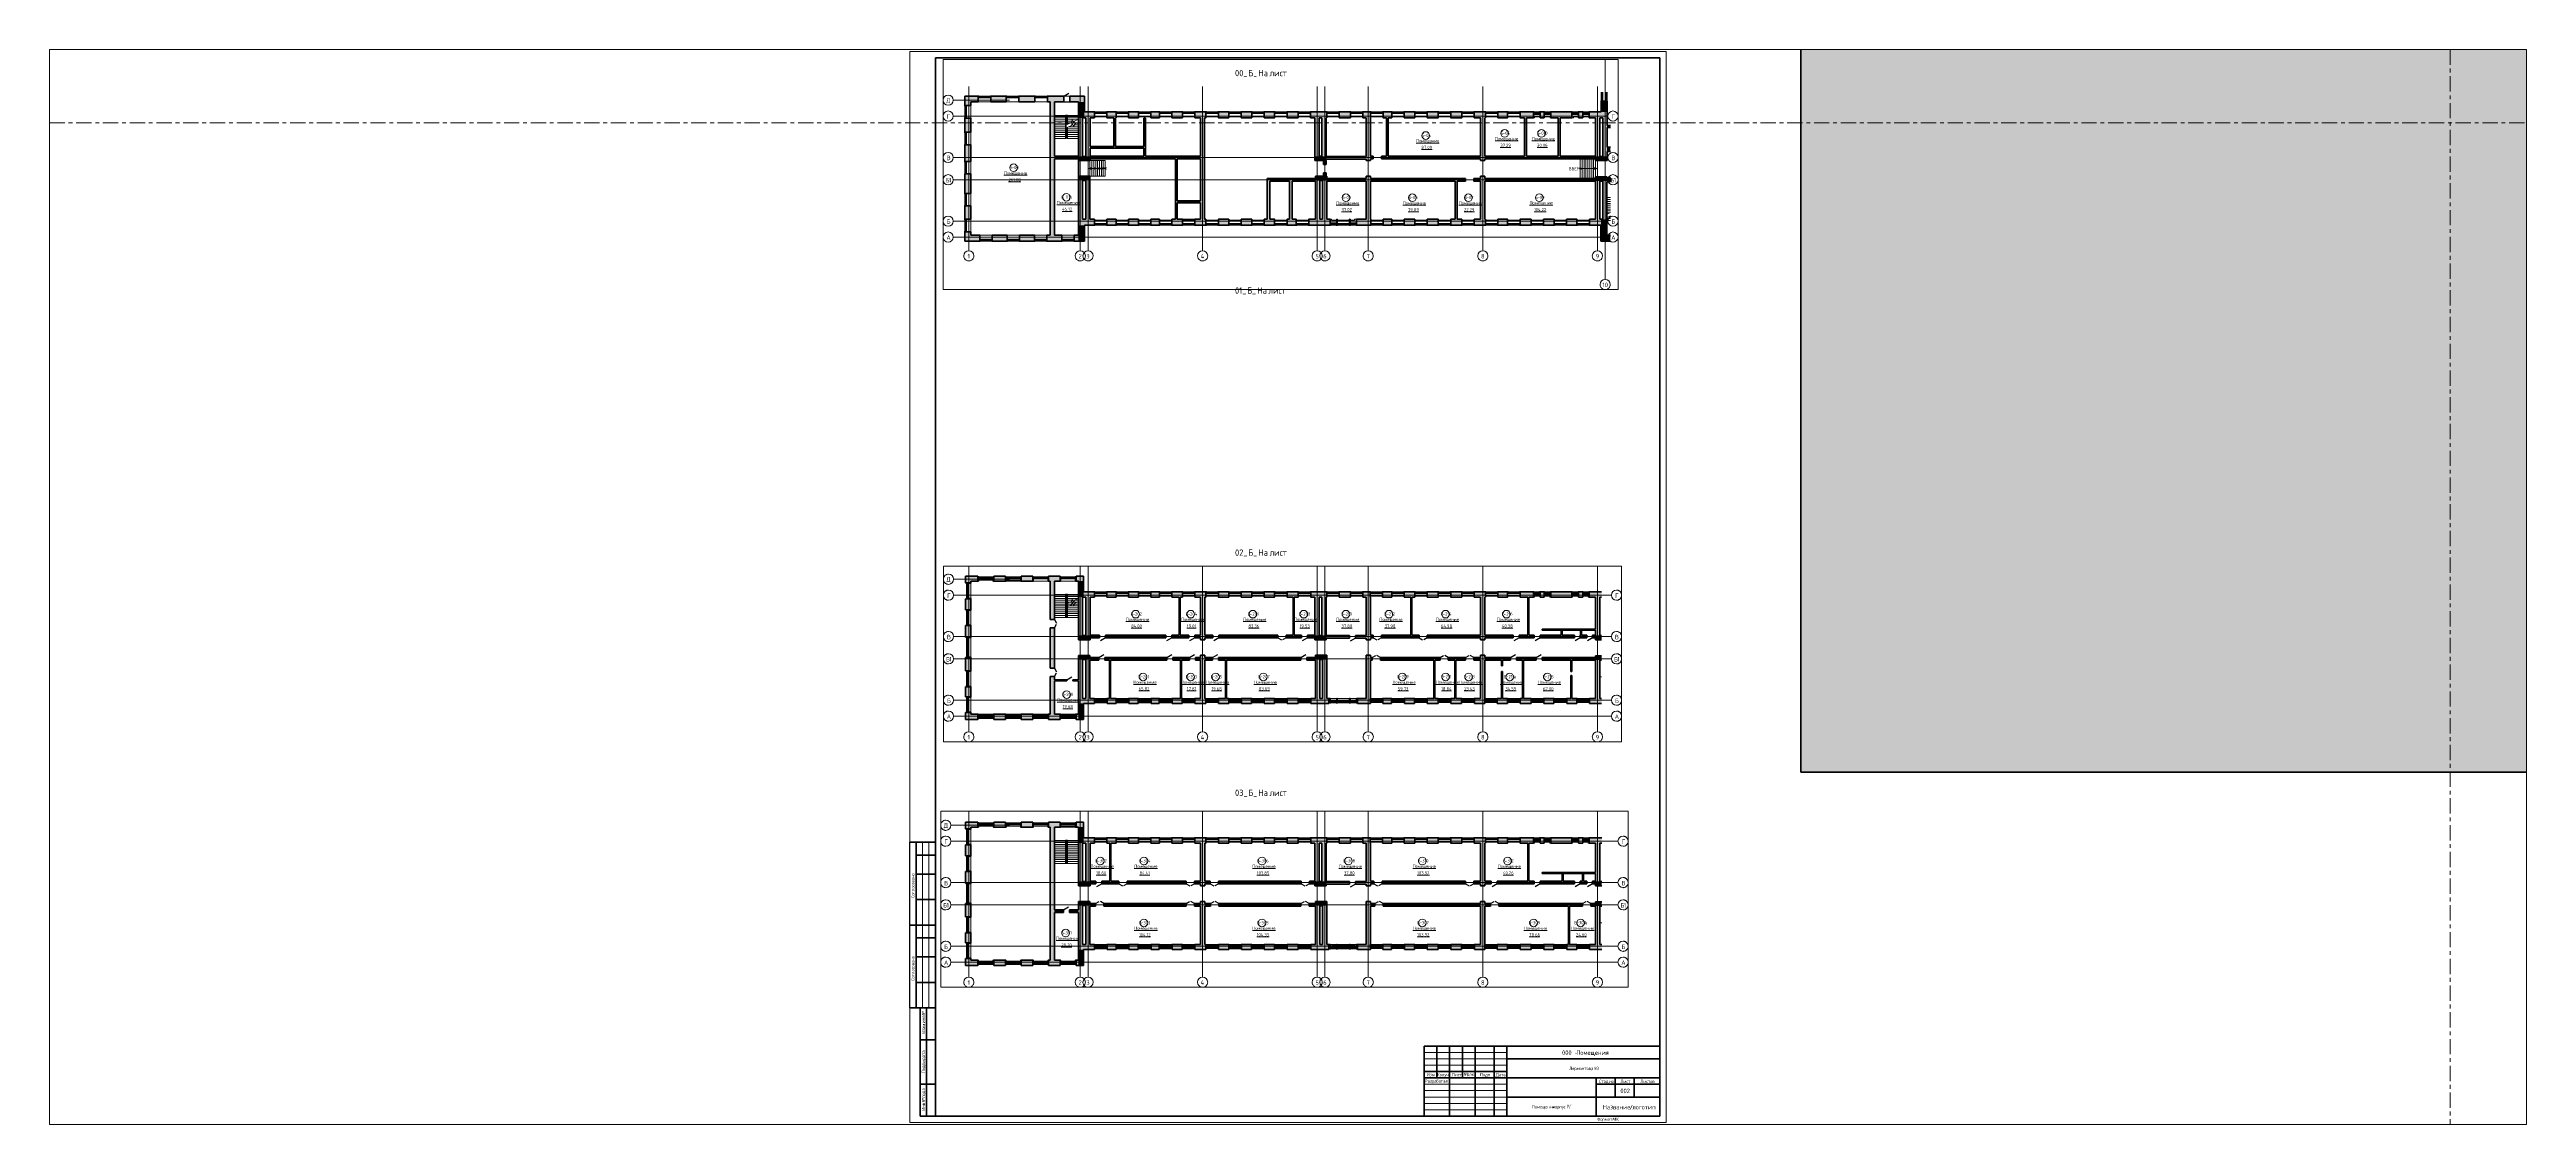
# Paper-space layout 'Layout1' of a CAD drawing. Header units: millimetres. Extents: x -1270 to 676, y -2 to 843.
# The model-space entities are those that its viewports show. They can reach past a viewport. Long polylines and large blocks are cut down to what shows.
import ezdxf

# ---------------------------------------------------------------- set-up
doc = ezdxf.new("R2010")
doc.units = ezdxf.units.MM
for name, pattern in [('ADSK_Линия сетки', [21, 12, -3, 3, -3]), ('ADSK_Сверху', [4.5, 3, -1.5]), ('ADSK_Штрих_ш3 п1_5', [4.5, 3, -1.5])]:
    doc.linetypes.add(name, pattern=pattern)
doc.layers.add('_Разделитель помещений_', color=4, linetype='ADSK_Штрих_ш3 п1_5', lineweight=40, true_color=0x00ffff)
for name, color, linetype, lineweight in [('Двери', 7, 'Continuous', 18), ('Каркас_Импост', 7, 'Continuous', 30), ('Лестницы', 7, 'Continuous', 18), ('Марки помещений', 7, 'Continuous', 18), ('Обычные линии', 7, 'Continuous', 18), ('Ограждение', 7, 'Continuous', 18), ('Окна', 7, 'Continuous', 18), ('Оси', 7, 'Continuous', 9), ('Основные надписи', 7, 'Continuous', 25), ('Панель', 7, 'Continuous', 30), ('Перекрытия', 7, 'Continuous', 18), ('Поручни', 7, 'Continuous', 18), ('Просмотр заголовков', 7, 'Continuous', 18), ('Стены', 7, 'Continuous', 18), ('Стены разрез', 7, 'Continuous', 40), ('Стены штриховка', 7, 'Continuous', 18), ('Стрелки вверх', 7, 'Continuous', 18), ('Тонкие линии', 7, 'Continuous', 18), ('Траектории лестницы', 7, 'Continuous', 30)]:
    doc.layers.add(name, color=color, linetype=linetype, lineweight=lineweight)
doc.styles.add('GOST Common', font='GOST Common.ttf', dxfattribs={"width": 0.9, "height": 500})
doc.styles.add('GOST Common_1', font='GOST Common.ttf', dxfattribs={"width": 0.9, "height": 700})
doc.styles.add('GOST Common_2', font='GOST Common.ttf', dxfattribs={"width": 0.9, "height": 2.5})
doc.styles.add('GOST Common_3', font='GOST Common.ttf', dxfattribs={"width": 0.9, "height": 3.5})
doc.styles.add('GOST Common_4', font='GOST Common.ttf', dxfattribs={"width": 0.9, "height": 5})

# ---------------------------------------------------------------- blocks, each defined once
blk = doc.blocks.new('ADSK_ОсновнаяНадписьФорма3_ГОСТ21-1101-2013 - А1К-27128-Помещения корпус _Б_')
at = {"layer": 'Обычные линии'}
for p, q in [((-786, 71.5), (-786, 6.5)), ((-786, 6.5), (-786, -58.5)), ((-778, 6.5), (-766, 6.5)), ((-778, -58.5), (-766, -58.5))]:
    blk.add_line(p, q, dxfattribs=at)
at = {"layer": 'Основные надписи', "lineweight": 40}
for p, q in [((-766, 687.5), (-766, -143.5)), ((-197, 687.5), (-766, 687.5)), ((-197, -143.5), (-197, 687.5)), ((-786, 71.5), (-766, 71.5)), ((-781, 71.5), (-781, 6.5)), ((-781, 61.5), (-766, 61.5)), ((-781, 46.5), (-766, 46.5)), ((-781, 26.5), (-766, 26.5)), ((-786, 6.5), (-766, 6.5)), ((-786, 6.5), (-766, 6.5)), ((-781, 6.5), (-781, -58.5)), ((-781, -3.5), (-766, -3.5)), ((-781, -18.5), (-766, -18.5)), ((-781, -38.5), (-766, -38.5)), ((-786, -58.5), (-766, -58.5)), ((-778, -58.5), (-778, -143.5)), ((-773, -58.5), (-773, -143.5)), ((-778, -83.5), (-766, -83.5)), ((-382, -88.5), (-382, -143.5)), ((-197, -88.5), (-382, -88.5)), ((-372, -88.5), (-372, -113.5)), ((-362, -88.5), (-362, -143.5)), ((-352, -88.5), (-352, -113.5)), ((-342, -88.5), (-342, -143.5)), ((-327, -88.5), (-327, -143.5)), ((-317, -88.5), (-317, -143.5)), ((-317, -108.5), (-382, -108.5)), ((-197, -113.5), (-382, -113.5)), ((-197, -98.5), (-317, -98.5)), ((-247, -113.5), (-247, -143.5)), ((-232, -113.5), (-232, -128.5)), ((-217, -113.5), (-217, -128.5)), ((-778, -118.5), (-766, -118.5)), ((-197, -128.5), (-317, -128.5)), ((-197, -118.5), (-247, -118.5)), ((-778, -143.5), (-766, -143.5)), ((-766, -143.5), (-197, -143.5))]:
    blk.add_line(p, q, dxfattribs=at)
at = {"layer": 'Основные надписи'}
for p, q in [((-786, 6.5), (-786, 71.5)), ((-786, -58.5), (-786, 6.5))]:
    blk.add_line(p, q, dxfattribs=at)
at = {"layer": 'Тонкие линии'}
for p, q in [((-786, 692.5), (-786, -148.5)), ((-786, 692.5), (-192, 692.5)), ((-192, 692.5), (-192, -148.5)), ((-776, 71.5), (-776, 6.5)), ((-771, 71.5), (-771, 6.5)), ((-776, 6.5), (-776, -58.5)), ((-771, 6.5), (-771, -58.5)), ((-317, -93.5), (-382, -93.5)), ((-317, -98.5), (-382, -98.5)), ((-317, -103.5), (-382, -103.5)), ((-317, -118.5), (-382, -118.5)), ((-317, -123.5), (-382, -123.5)), ((-317, -128.5), (-382, -128.5)), ((-317, -133.5), (-382, -133.5)), ((-192, -148.5), (-786, -148.5)), ((-317, -138.5), (-382, -138.5))]:
    blk.add_line(p, q, dxfattribs=at)
at = {"layer": 'Основные надписи', "lineweight": 9, "char_height": 2.5, "attachment_point": 1, "rotation": 90, "style": 'GOST Common_2'}
for s, insert, width in [('Согласовано', (-784.9, 27.9), 21.573), ('Согласовано', (-784.9, -37.1), 21.573), ('\\fGOST Common|b0|i0|c204|p34|;\\W.9;№', (-776.6, -64.4), 3.319), ('Взам', (-776.6, -78.9), 8.37), ('инв', (-776.6, -70.6), 5.844), ('. ', (-776.6, -65.8), 1.732), ('. ', (-776.6, -72), 1.732), ('дата', (-776.6, -99.4), 8.73), ('\\fGOST Common|b0|i0|c204|p34|;\\W.9; ', (-776.6, -100.1), 0.938), ('Подп', (-776.6, -109.8), 8.009), ('\\fGOST Common|b0|i0|c204|p34|;\\W.9;и', (-776.6, -101.7), 1.948), ('. ', (-776.6, -103.2), 1.732), ('\\fGOST Common|b0|i0|c204|p34|;\\W.9;№', (-776.6, -132.8), 3.319), ('\\fGOST Common|b0|i0|c204|p34|;\\W.9; ', (-776.6, -130.1), 0.938), ('Инв', (-776.6, -139.2), 6.061), ('подл', (-776.6, -129.3), 7.792), ('\\fGOST Common|b0|i0|c204|p34|;\\W.9;.', (-776.6, -122.9), 0.794), ('. ', (-776.6, -134.2), 1.732)]:
    blk.add_mtext(s, dxfattribs=dict(at, insert=insert, width=width))
at = {"layer": 'Основные надписи', "lineweight": 9, "attachment_point": 1}
for s, insert, char_height, width, style in [('Изм', (-379.9, -109.7), 2.5, 6.133, 'GOST Common_2'), ('\\fGOST Common|b0|i0|c204|p34|;\\W.9;.', (-374.8, -109.7), 2.5, 0.794, 'GOST Common_2'), ('Кол', (-371.8, -109.7), 2.5, 6.061, 'GOST Common_2'), ('\\fGOST Common|b0|i0|c204|p34|;\\W.9;.', (-366.8, -109.7), 2.5, 0.794, 'GOST Common_2'), ('уч', (-366.1, -109.7), 2.5, 3.896, 'GOST Common_2'), ('\\fGOST Common|b0|i0|c204|p34|;\\W.9;.', (-362.9, -109.7), 2.5, 0.794, 'GOST Common_2'), ('Лист', (-360.4, -109.7), 2.5, 8.297, 'GOST Common_2'), ('\\fGOST Common|b0|i0|c204|p34|;\\W.9;№', (-351.1, -109.4), 2.5, 3.319, 'GOST Common_2'), ('док', (-348.4, -109.4), 2.5, 5.844, 'GOST Common_2'), ('\\fGOST Common|b0|i0|c204|p34|;\\W.9;.', (-343.6, -109.4), 2.5, 0.794, 'GOST Common_2'), ('Подп', (-338.1, -109.7), 2.5, 8.009, 'GOST Common_2'), ('\\fGOST Common|b0|i0|c204|p34|;\\W.9;.', (-331.5, -109.7), 2.5, 0.794, 'GOST Common_2'), ('Дата', (-325.8, -109.7), 2.5, 9.235, 'GOST Common_2'), ('Стадия', (-244.6, -115), 2.5, 12.41, 'GOST Common_2'), ('Лист', (-227.9, -115), 2.5, 8.297, 'GOST Common_2'), ('Листов', (-212.3, -115), 2.5, 12.194, 'GOST Common_2'), ('Название', (-241.7, -134.7), 3.5, 22.728, 'GOST Common_3'), (' / ', (-223, -134.7), 3.5, 5.339, 'GOST Common_3'), ('логотип', (-218.6, -134.7), 3.5, 19.77, 'GOST Common_3'), ('Формат', (-246.2, -144.7), 2.5, 13.42, 'GOST Common_2'), ('\\fGOST Common|b0|i0|c204|p34|;\\W.9; ', (-235.2, -144.7), 2.5, 0.938, 'GOST Common_2'), ('\\fGOST Common|b0|i0|c204|p34|;\\W.9;А', (-234.4, -144.7), 2.5, 2.453, 'GOST Common_2'), ('\\fGOST Common|b0|i0|c204|p34|;\\W.9;1', (-232.4, -144.7), 2.5, 1.371, 'GOST Common_2'), ('\\fGOST Common|b0|i0|c204|p34|;\\W.9;К', (-231.2, -144.7), 2.5, 2.165, 'GOST Common_2')]:
    blk.add_mtext(s, dxfattribs=dict(at, insert=insert, char_height=char_height, width=width, style=style))
blk = doc.blocks.new('Ограждение - Ограждение-221464-02_Б_На лист')
at = {"layer": 'Поручни'}
for p, q in [((15815.5, 19937.7), (15815.5, 16287.3)), ((16116.3, 19937.7), (15815.5, 19937.7)), ((15820.5, 19932.7), (15820.5, 16287.3)), ((16111.3, 19932.7), (15820.5, 19932.7)), ((16111.3, 19887.3), (16111.3, 19932.7)), ((16116.3, 19887.3), (16116.3, 19937.7)), ((16086.3, 19890.7), (16086.3, 19907.7)), ((15860.5, 19892.7), (15860.5, 16287.3)), ((16071.3, 19892.7), (15860.5, 19892.7)), ((16071.3, 17972.4), (16071.3, 19892.7)), ((16111.3, 17988.8), (16111.3, 19887.3)), ((16116.3, 17991.2), (16116.3, 19887.3)), ((15875.5, 19877.7), (15875.5, 16287.3)), ((16056.3, 19877.7), (15875.5, 19877.7)), ((16056.3, 17967.7), (16056.3, 19877.7)), ((15820.5, 16287.3), (15815.5, 16287.3)), ((15860.5, 16287.3), (15820.5, 16287.3)), ((15875.5, 16287.3), (15860.5, 16287.3))]:
    blk.add_line(p, q, dxfattribs=at)
blk = doc.blocks.new('Ограждение - Ограждение-227923-02_Б_На лист')
at = {"layer": 'Ограждение', "linetype": 'ADSK_Сверху'}
for p, q in [((15815.5, 19937.7), (15815.5, 16287.3)), ((16116.3, 19937.7), (15815.5, 19937.7)), ((15820.5, 19932.7), (15820.5, 16287.3)), ((16111.3, 19932.7), (15820.5, 19932.7)), ((16111.3, 19887.3), (16111.3, 19932.7)), ((16116.3, 19887.3), (16116.3, 19937.7)), ((15845.5, 19907.7), (15845.5, 16287.3)), ((16086.3, 19907.7), (15845.5, 19907.7)), ((16086.3, 18477.2), (16086.3, 19907.7)), ((15860.5, 19892.7), (15860.5, 16287.3)), ((16071.3, 19892.7), (15860.5, 19892.7)), ((15865.5, 19887.7), (15865.5, 16287.3)), ((16066.3, 19887.7), (15865.5, 19887.7)), ((16066.3, 18467.9), (16066.3, 19887.7)), ((16071.3, 18470.2), (16071.3, 19892.7)), ((16111.3, 18488.8), (16111.3, 19887.3)), ((16116.3, 18491.2), (16116.3, 19887.3)), ((15875.5, 19877.7), (15875.5, 16287.3)), ((16056.3, 19877.7), (15875.5, 19877.7)), ((16056.3, 18467.7), (16056.3, 19877.7)), ((15865.5, 16287.3), (15815.5, 16287.3)), ((15860.5, 16287.3), (15820.5, 16287.3)), ((15875.5, 16287.3), (15845.5, 16287.3))]:
    blk.add_line(p, q, dxfattribs=at)
at = {"layer": 'Поручни'}
for p, q in [((16111.3, 17988.8), (16071.3, 17970.2)), ((16111.3, 17988.8), (16071.3, 17970.2)), ((16111.3, 17988.8), (16071.3, 17970.2)), ((16116.3, 17991.2), (16111.3, 17988.8)), ((16111.3, 16287.3), (16111.3, 17988.8)), ((16116.3, 16287.3), (16116.3, 17991.2)), ((16065.9, 17967.7), (16056.3, 17967.7)), ((16065.9, 17967.7), (16056.3, 17967.7)), ((16056.3, 16287.3), (16056.3, 17967.7)), ((16071.3, 17970.2), (16065.9, 17967.7)), ((16071.3, 17970.2), (16065.9, 17967.7)), ((16071.3, 16287.3), (16071.3, 17970.2)), ((16071.3, 16287.3), (16056.3, 16287.3)), ((16111.3, 16287.3), (16071.3, 16287.3)), ((16116.3, 16287.3), (16111.3, 16287.3))]:
    blk.add_line(p, q, dxfattribs=at)
blk = doc.blocks.new('ИРНИТУ-Окно-ГОСТ23166-99_4_2_Створки - 1920 x 2350-287669-02_Б_На лист')
at = {"layer": 'Каркас_Импост'}
for p, q in [((-1018.1, 210), (941.9, 210)), ((-1018.1, 210), (-1018.1, 90)), ((-1018.1, 210), (-983.1, 210)), ((941.9, 210), (906.9, 210)), ((941.9, 210), (941.9, 90)), ((-1018.1, 90), (941.9, 90)), ((-1018.1, 90), (-983.1, 90)), ((941.9, 90), (906.9, 90))]:
    blk.add_line(p, q, dxfattribs=at)
blk = doc.blocks.new('ИРНИТУ-Окно-ГОСТ23166-99_4_2_Створки - 1920 x 2350-934199-02_Б_На лист')
at = {"layer": 'Каркас_Импост'}
for p, q in [((-1018.1, 220), (941.9, 220)), ((-1018.1, 220), (-1018.1, 100)), ((-1018.1, 220), (-983.1, 220)), ((941.9, 220), (906.9, 220)), ((941.9, 220), (941.9, 100)), ((-1018.1, 100), (941.9, 100)), ((-1018.1, 100), (-983.1, 100)), ((941.9, 100), (906.9, 100))]:
    blk.add_line(p, q, dxfattribs=at)
blk = doc.blocks.new('ИРНИТУ-Окно-ГОСТ23166-99_2_1_Створка - 1000 x 2350-1081117-02_Б_На лист')
at = {"layer": 'Каркас_Импост'}
for p, q in [((-1018.1, 220), (21.9, 220)), ((-1018.1, 220), (-1018.1, 20)), ((-1018.1, 220), (-983.1, 220)), ((21.9, 220), (-13.1, 220)), ((21.9, 220), (21.9, 20)), ((-1018.1, 20), (21.9, 20)), ((-1018.1, 20), (-983.1, 20)), ((21.9, 20), (-13.1, 20))]:
    blk.add_line(p, q, dxfattribs=at)
blk = doc.blocks.new('AC_Дверь_Однопольная_ДеревяннаяВнутренняя_ГОСТ6629-88 - 860х2080h-423457-02_Б_На лист')
at = {"layer": 'Панель'}
blk.add_line((-450, 210), (329.4, 660), dxfattribs=at)
blk = doc.blocks.new('ИРНИТУ_Дверь_Однопольная_ДеревяннаяВнутренняя_филенчатая - 900х2080 без верха-1341253-02_Б_На лист')
at = {"layer": 'Панель'}
blk.add_line((-470, 210), (344.1, 680), dxfattribs=at)
blk = doc.blocks.new('AC_Дверь_Двупольная_ДеревяннаяВнутренняя_филенчатая_с_верхом - 1260х2080-413008-02_Б_На лист')
at = {"layer": 'Панель'}
for p, q in [((-650, 210), (-87.1, 535)), ((650, 210), (87.1, 535))]:
    blk.add_line(p, q, dxfattribs=at)
blk = doc.blocks.new('AC_Дверь_Двупольная_ДеревяннаяВнутренняя_филенчатая_с_верхом - 1260х2080-539008-02_Б_На лист')
at = {"layer": 'Панель'}
for p, q in [((-650, 340), (-87.1, 665)), ((650, 340), (87.1, 665))]:
    blk.add_line(p, q, dxfattribs=at)
blk = doc.blocks.new('ИРНИТУ_Дверь_Однопольная_ДеревяннаяВнутренняя_филенчатая - 900х2080 без верха-1341261-02_Б_На лист')
at = {"layer": 'Панель'}
blk.add_line((-470, 80), (344.1, 550), dxfattribs=at)
blk = doc.blocks.new('ИРНИТУ-Окно-ГОСТ23166-99_2_1_Створка - 1000 x 1800-942852-02_Б_На лист')
at = {"layer": 'Каркас_Импост'}
for p, q in [((-1018.1, 280), (21.9, 280)), ((-1018.1, 280), (-1018.1, 80)), ((-1018.1, 280), (-983.1, 280)), ((21.9, 280), (-13.1, 280)), ((21.9, 280), (21.9, 80)), ((-1018.1, 80), (21.9, 80)), ((-1018.1, 80), (-983.1, 80)), ((21.9, 80), (-13.1, 80))]:
    blk.add_line(p, q, dxfattribs=at)
blk = doc.blocks.new('ИРНИТУ-Окно-ГОСТ23166-99_4_2_Створки - 1920 x 2350-415137-02_Б_На лист')
at = {"layer": 'Каркас_Импост'}
for p, q in [((-1018.1, -160), (941.9, -160)), ((-1018.1, -280), (-1018.1, -160)), ((-1018.1, -160), (-983.1, -160)), ((941.9, -160), (906.9, -160)), ((941.9, -280), (941.9, -160)), ((-1018.1, -280), (941.9, -280)), ((-1018.1, -280), (-983.1, -280)), ((941.9, -280), (906.9, -280))]:
    blk.add_line(p, q, dxfattribs=at)
blk = doc.blocks.new('ИРНИТУ-Окно-ГОСТ23166-99_6_3_Створки - 2350 x 2350-686471-02_Б_На лист')
at = {"layer": 'Каркас_Импост'}
for p, q in [((-1233.1, 210), (1156.9, 210)), ((-1233.1, 210), (-1233.1, 10)), ((-1233.1, 210), (-1198.1, 210)), ((1156.9, 210), (1121.9, 210)), ((1156.9, 210), (1156.9, 10)), ((-1233.1, 10), (1156.9, 10)), ((-1233.1, 10), (-1198.1, 10)), ((1156.9, 10), (1121.9, 10))]:
    blk.add_line(p, q, dxfattribs=at)
blk = doc.blocks.new('ИРНИТУ-Окно-ГОСТ23166-99_6_3_Створки - 2350 x 2350-686492-02_Б_На лист')
at = {"layer": 'Каркас_Импост'}
for p, q in [((-1233.1, -10), (1156.9, -10)), ((-1233.1, -210), (-1233.1, -10)), ((-1233.1, -10), (-1198.1, -10)), ((1156.9, -10), (1121.9, -10)), ((1156.9, -210), (1156.9, -10)), ((-1233.1, -210), (1156.9, -210)), ((-1233.1, -210), (-1198.1, -210)), ((1156.9, -210), (1121.9, -210))]:
    blk.add_line(p, q, dxfattribs=at)
blk = doc.blocks.new('ИРНИТУ-Окно-ГОСТ23166-99_4_2_Створки - 1520 x 2350-772737-02_Б_На лист')
at = {"layer": 'Каркас_Импост'}
for p, q in [((-808.1, -90), (731.9, -90)), ((-808.1, -210), (-808.1, -90)), ((-808.1, -90), (-773.1, -90)), ((731.9, -90), (696.9, -90)), ((731.9, -210), (731.9, -90)), ((-808.1, -210), (731.9, -210)), ((-808.1, -210), (-773.1, -210)), ((731.9, -210), (716.9, -210))]:
    blk.add_line(p, q, dxfattribs=at)
blk = doc.blocks.new('ИРНИТУ-Окно-ГОСТ23166-99_4_2_Створки - 1520 x 2350-772734-02_Б_На лист')
at = {"layer": 'Каркас_Импост'}
for p, q in [((-808.1, -90), (731.9, -90)), ((-808.1, -210), (-808.1, -90)), ((-808.1, -90), (-773.1, -90)), ((731.9, -90), (696.9, -90)), ((731.9, -210), (731.9, -90)), ((-808.1, -210), (731.9, -210)), ((-808.1, -210), (-793.1, -210)), ((731.9, -210), (696.9, -210))]:
    blk.add_line(p, q, dxfattribs=at)
blk = doc.blocks.new('Ограждение - Ограждение-227923-03_Б_На лист')
at = {"layer": 'Поручни'}
for p, q in [((15815.5, 19937.7), (15815.5, 16287.3)), ((16116.3, 19937.7), (15815.5, 19937.7)), ((15820.5, 19932.7), (15820.5, 16287.3)), ((16111.3, 19932.7), (15820.5, 19932.7)), ((16111.3, 19887.3), (16111.3, 19932.7)), ((16116.3, 19887.3), (16116.3, 19937.7)), ((16086.3, 19890.7), (16086.3, 19907.7)), ((15860.5, 19892.7), (15860.5, 16287.3)), ((16071.3, 19892.7), (15860.5, 19892.7)), ((16071.3, 16287.3), (16071.3, 19892.7)), ((16111.3, 16287.3), (16111.3, 19887.3)), ((16116.3, 16287.3), (16116.3, 19887.3)), ((15875.5, 19877.7), (15875.5, 16287.3)), ((16056.3, 19877.7), (15875.5, 19877.7)), ((16056.3, 16287.3), (16056.3, 19877.7)), ((15820.5, 16287.3), (15815.5, 16287.3)), ((15860.5, 16287.3), (15820.5, 16287.3)), ((15875.5, 16287.3), (15860.5, 16287.3))]:
    blk.add_line(p, q, dxfattribs=at)
blk = doc.blocks.new('ИРНИТУ-Окно-ГОСТ23166-99_4_2_Створки - 1920 x 2350-287669-03_Б_На лист')
at = {"layer": 'Каркас_Импост'}
for p, q in [((-1018.1, 210), (941.9, 210)), ((-1018.1, 210), (-1018.1, 90)), ((-1018.1, 210), (-983.1, 210)), ((941.9, 210), (906.9, 210)), ((941.9, 210), (941.9, 90)), ((-1018.1, 90), (941.9, 90)), ((-1018.1, 90), (-983.1, 90)), ((941.9, 90), (906.9, 90))]:
    blk.add_line(p, q, dxfattribs=at)
blk = doc.blocks.new('ИРНИТУ-Окно-ГОСТ23166-99_4_2_Створки - 1920 x 2350-934199-03_Б_На лист')
at = {"layer": 'Каркас_Импост'}
for p, q in [((-1018.1, 220), (941.9, 220)), ((-1018.1, 220), (-1018.1, 100)), ((-1018.1, 220), (-983.1, 220)), ((941.9, 220), (906.9, 220)), ((941.9, 220), (941.9, 100)), ((-1018.1, 100), (941.9, 100)), ((-1018.1, 100), (-983.1, 100)), ((941.9, 100), (906.9, 100))]:
    blk.add_line(p, q, dxfattribs=at)
blk = doc.blocks.new('ИРНИТУ-Окно-ГОСТ23166-99_2_1_Створка - 1000 x 2350-1081117-03_Б_На лист')
at = {"layer": 'Каркас_Импост'}
for p, q in [((-1018.1, 220), (21.9, 220)), ((-1018.1, 220), (-1018.1, 20)), ((-1018.1, 220), (-983.1, 220)), ((21.9, 220), (-13.1, 220)), ((21.9, 220), (21.9, 20)), ((-1018.1, 20), (21.9, 20)), ((-1018.1, 20), (-983.1, 20)), ((21.9, 20), (-13.1, 20))]:
    blk.add_line(p, q, dxfattribs=at)
blk = doc.blocks.new('AC_Дверь_Однопольная_ДеревяннаяВнутренняя_ГОСТ6629-88 - 860х2080h-423457-03_Б_На лист')
at = {"layer": 'Панель'}
blk.add_line((-450, 210), (329.4, 660), dxfattribs=at)
blk = doc.blocks.new('ИРНИТУ_Дверь_Однопольная_ДеревяннаяВнутренняя_филенчатая - 900х2080 без верха-1341253-03_Б_На лист')
at = {"layer": 'Панель'}
blk.add_line((-470, 210), (344.1, 680), dxfattribs=at)
blk = doc.blocks.new('AC_Дверь_Двупольная_ДеревяннаяВнутренняя_филенчатая_с_верхом - 1260х2080-413008-03_Б_На лист')
at = {"layer": 'Панель'}
for p, q in [((-650, 210), (-87.1, 535)), ((650, 210), (87.1, 535))]:
    blk.add_line(p, q, dxfattribs=at)
blk = doc.blocks.new('ИРНИТУ-Окно-ГОСТ23166-99_2_1_Створка - 1000 x 1800-942852-03_Б_На лист')
at = {"layer": 'Каркас_Импост'}
for p, q in [((-1018.1, 280), (21.9, 280)), ((-1018.1, 280), (-1018.1, 80)), ((-1018.1, 280), (-983.1, 280)), ((21.9, 280), (-13.1, 280)), ((21.9, 280), (21.9, 80)), ((-1018.1, 80), (21.9, 80)), ((-1018.1, 80), (-983.1, 80)), ((21.9, 80), (-13.1, 80))]:
    blk.add_line(p, q, dxfattribs=at)
blk = doc.blocks.new('ИРНИТУ-Окно-ГОСТ23166-99_4_2_Створки - 1920 x 2350-415137-03_Б_На лист')
at = {"layer": 'Каркас_Импост'}
for p, q in [((-1018.1, -160), (941.9, -160)), ((-1018.1, -280), (-1018.1, -160)), ((-1018.1, -160), (-983.1, -160)), ((941.9, -160), (906.9, -160)), ((941.9, -280), (941.9, -160)), ((-1018.1, -280), (941.9, -280)), ((-1018.1, -280), (-983.1, -280)), ((941.9, -280), (906.9, -280))]:
    blk.add_line(p, q, dxfattribs=at)
blk = doc.blocks.new('ИРНИТУ-Окно-ГОСТ23166-99_6_3_Створки - 2350 x 2350-686471-03_Б_На лист')
at = {"layer": 'Каркас_Импост'}
for p, q in [((-1233.1, 210), (1156.9, 210)), ((-1233.1, 210), (-1233.1, 10)), ((-1233.1, 210), (-1198.1, 210)), ((1156.9, 210), (1121.9, 210)), ((1156.9, 210), (1156.9, 10)), ((-1233.1, 10), (1156.9, 10)), ((-1233.1, 10), (-1198.1, 10)), ((1156.9, 10), (1121.9, 10))]:
    blk.add_line(p, q, dxfattribs=at)
blk = doc.blocks.new('ИРНИТУ-Окно-ГОСТ23166-99_6_3_Створки - 2350 x 2350-686492-03_Б_На лист')
at = {"layer": 'Каркас_Импост'}
for p, q in [((-1233.1, -10), (1156.9, -10)), ((-1233.1, -210), (-1233.1, -10)), ((-1233.1, -10), (-1198.1, -10)), ((1156.9, -10), (1121.9, -10)), ((1156.9, -210), (1156.9, -10)), ((-1233.1, -210), (1156.9, -210)), ((-1233.1, -210), (-1198.1, -210)), ((1156.9, -210), (1121.9, -210))]:
    blk.add_line(p, q, dxfattribs=at)
blk = doc.blocks.new('ИРНИТУ-Окно-ГОСТ23166-99_4_2_Створки - 1520 x 2350-772737-03_Б_На лист')
at = {"layer": 'Каркас_Импост'}
for p, q in [((-808.1, -90), (731.9, -90)), ((-808.1, -210), (-808.1, -90)), ((-808.1, -90), (-773.1, -90)), ((731.9, -90), (696.9, -90)), ((731.9, -210), (731.9, -90)), ((-808.1, -210), (731.9, -210)), ((-808.1, -210), (-773.1, -210)), ((731.9, -210), (716.9, -210))]:
    blk.add_line(p, q, dxfattribs=at)
blk = doc.blocks.new('ИРНИТУ-Окно-ГОСТ23166-99_4_2_Створки - 1520 x 2350-772734-03_Б_На лист')
at = {"layer": 'Каркас_Импост'}
for p, q in [((-808.1, -90), (731.9, -90)), ((-808.1, -210), (-808.1, -90)), ((-808.1, -90), (-773.1, -90)), ((731.9, -90), (696.9, -90)), ((731.9, -210), (731.9, -90)), ((-808.1, -210), (731.9, -210)), ((-808.1, -210), (-793.1, -210)), ((731.9, -210), (696.9, -210))]:
    blk.add_line(p, q, dxfattribs=at)
blk = doc.blocks.new('Ограждение - Ограждение-221491-00_Б_На лист')
at = {"layer": 'Ограждение', "linetype": 'ADSK_Сверху'}
for p, q in [((15815.5, 19937.7), (15815.5, 16287.3)), ((16116.3, 19937.7), (15815.5, 19937.7)), ((15820.5, 19932.7), (15820.5, 16287.3)), ((16111.3, 19932.7), (15820.5, 19932.7)), ((16111.3, 19887.3), (16111.3, 19932.7)), ((16116.3, 19887.3), (16116.3, 19937.7)), ((15845.5, 19907.7), (15845.5, 16287.3)), ((16086.3, 19907.7), (15845.5, 19907.7)), ((16086.3, 18477.2), (16086.3, 19907.7)), ((15860.5, 19892.7), (15860.5, 16287.3)), ((16071.3, 19892.7), (15860.5, 19892.7)), ((15865.5, 19887.7), (15865.5, 16287.3)), ((16066.3, 19887.7), (15865.5, 19887.7)), ((16066.3, 18467.9), (16066.3, 19887.7)), ((16071.3, 18470.2), (16071.3, 19892.7)), ((16111.3, 18488.8), (16111.3, 19887.3)), ((16116.3, 18491.2), (16116.3, 19887.3)), ((15875.5, 19877.7), (15875.5, 16287.3)), ((16056.3, 19877.7), (15875.5, 19877.7)), ((16056.3, 18467.7), (16056.3, 19877.7)), ((15865.5, 16287.3), (15815.5, 16287.3)), ((15860.5, 16287.3), (15820.5, 16287.3)), ((15875.5, 16287.3), (15845.5, 16287.3))]:
    blk.add_line(p, q, dxfattribs=at)
at = {"layer": 'Поручни'}
for p, q in [((16111.3, 17988.8), (16071.3, 17970.2)), ((16111.3, 17988.8), (16071.3, 17970.2)), ((16111.3, 17988.8), (16071.3, 17970.2)), ((16116.3, 17991.2), (16111.3, 17988.8)), ((16111.3, 16287.3), (16111.3, 17988.8)), ((16116.3, 16287.3), (16116.3, 17991.2)), ((16065.9, 17967.7), (16056.3, 17967.7)), ((16065.9, 17967.7), (16056.3, 17967.7)), ((16056.3, 16287.3), (16056.3, 17967.7)), ((16071.3, 17970.2), (16065.9, 17967.7)), ((16071.3, 17970.2), (16065.9, 17967.7)), ((16071.3, 16287.3), (16071.3, 17970.2)), ((16071.3, 16287.3), (16056.3, 16287.3)), ((16111.3, 16287.3), (16071.3, 16287.3)), ((16116.3, 16287.3), (16111.3, 16287.3))]:
    blk.add_line(p, q, dxfattribs=at)
blk = doc.blocks.new('ИРНИТУ-Окно-ГОСТ23166-99_4_2_Створки - 1920 x 2350-975420-00_Б_На лист')
at = {"layer": 'Каркас_Импост'}
for p, q in [((-510.1, -225), (941.9, -225)), ((941.9, -225), (906.9, -225)), ((941.9, -345), (941.9, -225)), ((-510.1, -345), (941.9, -345)), ((941.9, -345), (906.9, -345))]:
    blk.add_line(p, q, dxfattribs=at)
blk = doc.blocks.new('ИРНИТУ-Окно-ГОСТ23166-99_4_2_Створки - 1920 x 3100-986434-00_Б_На лист')
at = {"layer": 'Каркас_Импост'}
for p, q in [((-1018.1, -225), (941.9, -225)), ((-1018.1, -345), (-1018.1, -225)), ((-1018.1, -225), (-983.1, -225)), ((941.9, -225), (906.9, -225)), ((941.9, -345), (941.9, -225)), ((-1018.1, -345), (941.9, -345)), ((-1018.1, -345), (-983.1, -345)), ((941.9, -345), (906.9, -345))]:
    blk.add_line(p, q, dxfattribs=at)
blk = doc.blocks.new('ИРНИТУ-Окно-ГОСТ23166-99_4_2_Створки - 1920 x 2350-675330-00_Б_На лист')
at = {"layer": 'Каркас_Импост'}
for p, q in [((-1018.1, 345), (941.9, 345)), ((-1018.1, 345), (-1018.1, 225)), ((-1018.1, 345), (-983.1, 345)), ((941.9, 345), (906.9, 345)), ((941.9, 345), (941.9, 225)), ((-1018.1, 225), (941.9, 225)), ((-1018.1, 225), (-983.1, 225)), ((941.9, 225), (906.9, 225))]:
    blk.add_line(p, q, dxfattribs=at)
blk = doc.blocks.new('ИРНИТУ-Окно-ГОСТ23166-99_2_1_Створка - 1000 x 2350-986432-00_Б_На лист')
at = {"layer": 'Каркас_Импост'}
for p, q in [((-1018.1, 345), (21.9, 345)), ((-1018.1, 345), (-1018.1, 145)), ((-1018.1, 345), (-983.1, 345)), ((21.9, 345), (-13.1, 345)), ((21.9, 345), (21.9, 145)), ((-1018.1, 145), (21.9, 145)), ((-1018.1, 145), (-983.1, 145)), ((21.9, 145), (-13.1, 145))]:
    blk.add_line(p, q, dxfattribs=at)
blk = doc.blocks.new('ИРНИТУ-Окно-ГОСТ23166-99_4_2_Створки - 1920 x 3100-986312-00_Б_На лист')
at = {"layer": 'Каркас_Импост'}
for p, q in [((-1018.1, 345), (941.9, 345)), ((-1018.1, 345), (-1018.1, 225)), ((-1018.1, 345), (-983.1, 345)), ((941.9, 345), (906.9, 345)), ((941.9, 345), (941.9, 225)), ((-1018.1, 225), (941.9, 225)), ((-1018.1, 225), (-983.1, 225)), ((941.9, 225), (906.9, 225))]:
    blk.add_line(p, q, dxfattribs=at)
blk = doc.blocks.new('ИРНИТУ-Окно-ГОСТ23166-99_4_2_Створки - 1920 x 3100-986436-00_Б_На лист')
at = {"layer": 'Каркас_Импост'}
for p, q in [((-1008.1, -225), (931.9, -225)), ((-1008.1, -345), (-1008.1, -225)), ((-1008.1, -225), (-973.1, -225)), ((931.9, -225), (896.9, -225)), ((931.9, -345), (931.9, -225)), ((-1008.1, -345), (931.9, -345)), ((-1008.1, -345), (-973.1, -345)), ((931.9, -345), (916.9, -345))]:
    blk.add_line(p, q, dxfattribs=at)
blk = doc.blocks.new('ИРНИТУ-Окно-ГОСТ23166-99_2_1_Створка - 1000 x 1800-976276-00_Б_На лист')
at = {"layer": 'Каркас_Импост'}
for p, q in [((-1018.1, 345), (21.9, 345)), ((-1018.1, 345), (-1018.1, 145)), ((-1018.1, 345), (-983.1, 345)), ((21.9, 345), (-13.1, 345)), ((21.9, 345), (21.9, 145)), ((-1018.1, 145), (21.9, 145)), ((-1018.1, 145), (-983.1, 145)), ((21.9, 145), (-13.1, 145))]:
    blk.add_line(p, q, dxfattribs=at)
blk = doc.blocks.new('ИРНИТУ-Окно-ГОСТ23166-99_4_2_Створки - 1920 x 2350-V1-00_Б_На лист')
at = {"layer": 'Каркас_Импост'}
for p, q in [((-1018.1, -225), (941.9, -225)), ((-1018.1, -345), (-1018.1, -225)), ((-1018.1, -225), (-983.1, -225)), ((941.9, -225), (906.9, -225)), ((941.9, -345), (941.9, -225)), ((-1018.1, -345), (941.9, -345)), ((-1018.1, -345), (-983.1, -345)), ((941.9, -345), (906.9, -345))]:
    blk.add_line(p, q, dxfattribs=at)
blk = doc.blocks.new('AC_Дверь_Однопольная_ДеревяннаяВнутренняя_ГОСТ6629-88 - 860х2080h-1195342-00_Б_На лист')
at = {"layer": 'Панель'}
blk.add_line((-450, 465), (329.4, 915), dxfattribs=at)
blk = doc.blocks.new('Ось сетки - D8-4846-02_Б_На лист')
at = {"layer": 'Оси', "lineweight": 18}
for start, end in [(360, 180), (180, 360)]:
    blk.add_arc((0, 0), 4, start, end, dxfattribs=at)
blk = doc.blocks.new('ADSK_Марка_Помещение - Номер Имя Площадь Площадь проемов-115235-02_Б_На лист')
at = {"layer": 'Марки помещений'}
blk.add_circle((0, 0), 3, dxfattribs=at)
blk = doc.blocks.new('Ось сетки - D8-4846-03_Б_На лист')
at = {"layer": 'Оси', "lineweight": 18}
for start, end in [(360, 180), (180, 360)]:
    blk.add_arc((0, 0), 4, start, end, dxfattribs=at)
blk = doc.blocks.new('ADSK_Марка_Помещение - Номер Имя Площадь Площадь проемов-115235-03_Б_На лист')
at = {"layer": 'Марки помещений'}
blk.add_circle((0, 0), 3, dxfattribs=at)
blk = doc.blocks.new('Ось сетки - D8-4846-00_Б_На лист')
at = {"layer": 'Оси', "lineweight": 18}
for start, end in [(360, 180), (180, 360)]:
    blk.add_arc((0, 0), 4, start, end, dxfattribs=at)
blk = doc.blocks.new('ADSK_Марка_Помещение - Номер Имя Площадь Площадь проемов-115235-00_Б_На лист')
at = {"layer": 'Марки помещений'}
blk.add_circle((0, 0), 3, dxfattribs=at)

msp = doc.modelspace()

# ---------------------------------------------------------------- hatches: boundary and pattern name
at = {"layer": 'Стены'}
h = msp.add_hatch(color=256, dxfattribs=at)
h.paths.add_polyline_path([(354075.1, 1075.1), (354075.1, 1615.1), (353265.1, 1615.1), (353265.1, 1685.1), (353145.1, 1685.1), (353145.1, 1075.1)], flags=0)
h.paths.add_polyline_path([(353265.1, 3505.1), (353265.1, 3575.1), (354075.1, 3575.1), (354075.1, 5675.1), (353265.1, 5675.1), (353265.1, 5745.1), (353145.1, 5745.1), (353145.1, 3505.1)], flags=0)
h.paths.add_polyline_path([(353145.1, 7565.1), (353265.1, 7565.1), (353265.1, 7635.1), (354075.1, 7635.1), (354075.1, 10689.8), (353145.1, 10689.8)], flags=0)
h.paths.add_polyline_path([(353265.1, 12559.8), (353265.1, 12629.8), (354075.1, 12629.8), (354075.1, 15275.1), (353265.1, 15275.1), (353265.1, 15345.1), (353145.1, 15345.1), (353145.1, 12559.8)], flags=0)
h.paths.add_polyline_path([(353145.1, 17165.1), (353265.1, 17165.1), (353265.1, 17235.1), (354075.1, 17235.1), (354075.1, 19475.1), (353265.1, 19475.1), (353265.1, 19545.1), (353145.1, 19545.1), (353145.1, 17477.5)], flags=0)
h.paths.add_polyline_path([(353145.1, 21365.1), (353265.1, 21365.1), (353265.1, 21435.1), (354075.1, 21435.1), (354075.1, 22925.1), (353145.1, 22925.1)], flags=0)
h = msp.add_hatch(color=256, dxfattribs=at)
h.paths.add_polyline_path([(371925.1, 21995.1), (371925.1, 22925.1), (369627.6, 22925.1), (369627.6, 21995.1), (371308.9, 21995.1)], flags=0)
h.paths.add_polyline_path([(368727.6, 21995.1), (368727.6, 22925.1), (366059.1, 22925.1), (366059.1, 22805.1), (366129.1, 22805.1), (366129.1, 21995.1), (367235.1, 21995.1)], flags=0)
h.paths.add_polyline_path([(364169.1, 21995.1), (364169.1, 22805.1), (364239.1, 22805.1), (364239.1, 22925.1), (361559.1, 22925.1), (361559.1, 22805.1), (361629.1, 22805.1), (361629.1, 21995.1)], flags=0)
h.paths.add_polyline_path([(359669.1, 21995.1), (359669.1, 22805.1), (359739.1, 22805.1), (359739.1, 22925.1), (357159.1, 22925.1), (357159.1, 22805.1), (357229.1, 22805.1), (357229.1, 21995.1), (358497.8, 21995.1)], flags=0)
h.paths.add_polyline_path([(355269.1, 21995.1), (355269.1, 22805.1), (355339.1, 22805.1), (355339.1, 22925.1), (354075.1, 22925.1), (354075.1, 21995.1)], flags=0)
h = msp.add_hatch(color=256, dxfattribs=at)
h.paths.add_polyline_path([(117284.5, 1075.1), (118084.5, 1075.1), (118084.5, 1345.1), (117284.5, 1345.1)], flags=0)
h.paths.add_polyline_path([(117284.5, 3845.1), (118084.5, 3845.1), (118084.5, 5405.1), (117284.5, 5405.1)], flags=0)
h.paths.add_polyline_path([(117284.5, 7905.1), (118084.5, 7905.1), (118084.5, 9975.1), (117284.5, 9975.1)], flags=0)
h.paths.add_polyline_path([(117284.5, 13175.1), (118084.5, 13175.1), (118084.5, 15005.1), (117284.5, 15005.1)], flags=0)
h.paths.add_polyline_path([(118084.5, 17505.1), (118084.5, 19205.1), (117284.5, 19205.1), (117284.5, 17505.1)], flags=0)
h.paths.add_polyline_path([(118084.5, 21705.1), (118084.5, 22795.1), (117284.5, 22795.1), (117284.5, 21705.1)], flags=0)
h = msp.add_hatch(color=256, dxfattribs=at)
h.paths.add_polyline_path([(134624.5, 21995.1), (135804.5, 21995.1), (135804.5, 22795.1), (134624.5, 22795.1)], flags=0)
h.paths.add_polyline_path([(131244.5, 21995.1), (132124.5, 21995.1), (132124.5, 22795.1), (130324.5, 22795.1), (130324.5, 21995.1), (130564.5, 21995.1)], flags=0)
h.paths.add_polyline_path([(127076.6, 21995.1), (127824.5, 21995.1), (127824.5, 22795.1), (126024.5, 22795.1), (126024.5, 21995.1)], flags=0)
h.paths.add_polyline_path([(123524.5, 21995.1), (123524.5, 22795.1), (121724.5, 22795.1), (121724.5, 21995.1)], flags=0)
h.paths.add_polyline_path([(118084.5, 21995.1), (119224.5, 21995.1), (119224.5, 22795.1), (118084.5, 22795.1)], flags=0)
h = msp.add_hatch(color=256, dxfattribs=at)
h.paths.add_polyline_path([(235054.8, 1075.1), (235854.8, 1075.1), (235854.8, 1345.1), (235054.8, 1345.1)], flags=0)
h.paths.add_polyline_path([(235854.8, 3845.1), (235854.8, 5405.1), (235054.8, 5405.1), (235054.8, 3845.1)], flags=0)
h.paths.add_polyline_path([(235854.8, 7905.1), (235854.8, 9975.1), (235054.8, 9975.1), (235054.8, 7905.1)], flags=0)
h.paths.add_polyline_path([(235054.8, 13175.1), (235854.8, 13175.1), (235854.8, 15005.1), (235054.8, 15005.1)], flags=0)
h.paths.add_polyline_path([(235854.8, 17505.1), (235854.8, 19205.1), (235054.8, 19205.1), (235054.8, 17505.1)], flags=0)
h.paths.add_polyline_path([(235854.8, 21705.1), (235854.8, 22795.1), (235054.8, 22795.1), (235054.8, 21705.1)], flags=0)
h = msp.add_hatch(color=256, dxfattribs=at)
h.paths.add_polyline_path([(249014.8, 21995.1), (249894.8, 21995.1), (249894.8, 22795.1), (248094.8, 22795.1), (248094.8, 21995.1), (248334.8, 21995.1)], flags=0)
h.paths.add_polyline_path([(253574.8, 21995.1), (253574.8, 22795.1), (252394.8, 22795.1), (252394.8, 21995.1), (253010.8, 21995.1)], flags=0)
h.paths.add_polyline_path([(245594.8, 21995.1), (245594.8, 22795.1), (243794.8, 22795.1), (243794.8, 21995.1)], flags=0)
h.paths.add_polyline_path([(240400.7, 21995.1), (241294.8, 21995.1), (241294.8, 22795.1), (239494.8, 22795.1), (239494.8, 21995.1)], flags=0)
h.paths.add_polyline_path([(236994.8, 21995.1), (236994.8, 22795.1), (235854.8, 22795.1), (235854.8, 21995.1)], flags=0)
h = msp.add_hatch(color=256, dxfattribs=at)
h.paths.add_polyline_path([(121669.5, 21995.1), (121724.5, 21995.1), (121724.5, 22655.1), (121599.5, 22655.1), (121599.5, 22535.1), (121669.5, 22535.1)], flags=0)
h.paths.add_polyline_path([(119224.5, 21995.1), (119279.5, 21995.1), (119279.5, 22535.1), (119349.5, 22535.1), (119349.5, 22655.1), (119224.5, 22655.1)], flags=0)
h = msp.add_hatch(color=256, dxfattribs=at)
h.paths.add_polyline_path([(126024.5, 21995.1), (126024.5, 22655.1), (125899.5, 22655.1), (125899.5, 22535.1), (125969.5, 22535.1), (125969.5, 21995.1)], flags=0)
h.paths.add_polyline_path([(123524.5, 21995.1), (123579.5, 21995.1), (123579.5, 22535.1), (123649.5, 22535.1), (123649.5, 22655.1), (123524.5, 22655.1)], flags=0)
h = msp.add_hatch(color=256, dxfattribs=at)
h.paths.add_polyline_path([(130295.4, 21995.1), (130324.5, 21995.1), (130324.5, 22655.1), (130199.5, 22655.1), (130199.5, 22535.1), (130269.5, 22535.1), (130269.5, 21995.1)], flags=0)
h.paths.add_polyline_path([(127824.5, 21995.1), (127879.5, 21995.1), (127879.5, 22535.1), (127949.5, 22535.1), (127949.5, 22655.1), (127824.5, 22655.1)], flags=0)
h = msp.add_hatch(color=256, dxfattribs=at)
h.paths.add_polyline_path([(134569.5, 21995.1), (134624.5, 21995.1), (134624.5, 22655.1), (134499.5, 22655.1), (134499.5, 22535.1), (134569.5, 22535.1)], flags=0)
h.paths.add_polyline_path([(132124.5, 21995.1), (132179.5, 21995.1), (132179.5, 22535.1), (132249.5, 22535.1), (132249.5, 22655.1), (132124.5, 22655.1)], flags=0)
h = msp.add_hatch(color=256, dxfattribs=at)
h.paths.add_polyline_path([(239494.8, 21995.1), (239494.8, 22655.1), (239369.8, 22655.1), (239369.8, 22535.1), (239439.8, 22535.1), (239439.8, 21995.1)], flags=0)
h.paths.add_polyline_path([(236994.8, 21995.1), (237049.8, 21995.1), (237049.8, 22535.1), (237119.8, 22535.1), (237119.8, 22655.1), (236994.8, 22655.1)], flags=0)
h = msp.add_hatch(color=256, dxfattribs=at)
h.paths.add_polyline_path([(243794.8, 21995.1), (243794.8, 22655.1), (243669.8, 22655.1), (243669.8, 22535.1), (243739.8, 22535.1), (243739.8, 21995.1)], flags=0)
h.paths.add_polyline_path([(241294.8, 21995.1), (241349.8, 21995.1), (241349.8, 22535.1), (241419.8, 22535.1), (241419.8, 22655.1), (241294.8, 22655.1)], flags=0)
h = msp.add_hatch(color=256, dxfattribs=at)
h.paths.add_polyline_path([(248039.8, 21995.1), (248094.8, 21995.1), (248094.8, 22655.1), (247969.8, 22655.1), (247969.8, 22535.1), (248039.8, 22535.1)], flags=0)
h.paths.add_polyline_path([(245594.8, 21995.1), (245649.8, 21995.1), (245649.8, 22535.1), (245719.8, 22535.1), (245719.8, 22655.1), (245594.8, 22655.1)], flags=0)
h = msp.add_hatch(color=256, dxfattribs=at)
h.paths.add_polyline_path([(252394.8, 21995.1), (252394.8, 22655.1), (252269.8, 22655.1), (252269.8, 22535.1), (252339.8, 22535.1), (252339.8, 21995.1)], flags=0)
h.paths.add_polyline_path([(249894.8, 21995.1), (249949.8, 21995.1), (249949.8, 22535.1), (250019.8, 22535.1), (250019.8, 22655.1), (249894.8, 22655.1)], flags=0)
for points in [[(454035.1, 20425.1), (454035.1, 22100.9), (453225.1, 22100.9), (453225.1, 22170.9), (453105.1, 22170.9), (453105.1, 20425.1)], [(135804.5, 19495.1), (135804.5, 21995.1), (135004.5, 21995.1), (135004.5, 19495.1), (135664.5, 19495.1)], [(248334.8, 1075.1), (249014.8, 1075.1), (249014.8, 21995.1), (248334.8, 21995.1), (248334.8, 5448.6)], [(253574.8, 19495.1), (253574.8, 21995.1), (252774.8, 21995.1), (252774.8, 19495.1), (253434.8, 19495.1)], [(367235.1, 1075.1), (367235.1, 21995.1), (366555.1, 21995.1), (366555.1, 1075.1)], [(371925.1, 19495.1), (371925.1, 21995.1), (370995.1, 21995.1), (370995.1, 19495.1), (371655.1, 19495.1)], [(135664.5, 13456.1), (135664.5, 19495.1), (135004.5, 19495.1), (135004.5, 18788.4), (135044.5, 18807), (135044.5, 18687.3), (135004.5, 18687.3), (135004.5, 13456.1)], [(136829.5, 13456.1), (136829.5, 19495.1), (136169.5, 19495.1), (136169.5, 13456.1)], [(150989.5, 13495.1), (150989.5, 19495.1), (150829.5, 19495.1), (150829.5, 13495.1)], [(154157, 12796.1), (154837, 12796.1), (154837, 19495.1), (154157, 19495.1), (154157, 13075.1)], [(168889.5, 13495.1), (168889.5, 19495.1), (168729.5, 19495.1), (168729.5, 13495.1)], [(172824.5, 13476.1), (172824.5, 19495.1), (172144.5, 19495.1), (172144.5, 13476.1)], [(173264.5, 13476.1), (173944.5, 13476.1), (173944.5, 19495.1), (173264.5, 19495.1), (173264.5, 17840.9)], [(180874.5, 12796.1), (180874.5, 19495.1), (180194.5, 19495.1), (180194.5, 12796.1)], [(187364.5, 13495.1), (187364.5, 19495.1), (187204.5, 19495.1), (187204.5, 13495.1)], [(198874.5, 12796.1), (198874.5, 19495.1), (198194.5, 19495.1), (198194.5, 12796.1)], [(205764.5, 13495.1), (205764.5, 19495.1), (205604.5, 19495.1), (205604.5, 13495.1)], [(216904.5, 13456.1), (216904.5, 19495.1), (216244.5, 19495.1), (216244.5, 13456.1)], [(253434.8, 13456.1), (253434.8, 19495.1), (252774.8, 19495.1), (252774.8, 13456.1), (253010.8, 13456.1)], [(254599.8, 13456.1), (254599.8, 19495.1), (253939.8, 19495.1), (253939.8, 13456.1)], [(257859.8, 13495.1), (257859.8, 19495.1), (257699.8, 19495.1), (257699.8, 13495.1)], [(272607.3, 12796.1), (272607.3, 19495.1), (271927.3, 19495.1), (271927.3, 12796.1)], [(290594.8, 13476.1), (290594.8, 19495.1), (289914.8, 19495.1), (289914.8, 13476.1)], [(291714.8, 13476.1), (291714.8, 19495.1), (291034.8, 19495.1), (291034.8, 13476.1)], [(298644.8, 12796.1), (298644.8, 19495.1), (297964.8, 19495.1), (297964.8, 12796.1)], [(316644.8, 12796.1), (316644.8, 19495.1), (315964.8, 19495.1), (315964.8, 12796.1), (316061.8, 12796.1)], [(323514.8, 13495.1), (323514.8, 19495.1), (323354.8, 19495.1), (323354.8, 13495.1)], [(334674.8, 13456.1), (334674.8, 19495.1), (334014.8, 19495.1), (334014.8, 13456.1)], [(371655.1, 13456.1), (371655.1, 19495.1), (370995.1, 19495.1), (370995.1, 18788.4), (371035.1, 18807), (371035.1, 18687.3), (370995.1, 18687.3), (370995.1, 13456.1), (371308.9, 13456.1)], [(372820.1, 13456.1), (372820.1, 19495.1), (372160.1, 19495.1), (372160.1, 13456.1)], [(376545.1, 15030.1), (376835.1, 15030.1), (376835.1, 19495.1), (376545.1, 19495.1), (376545.1, 17477.5)], [(390147.6, 3575.1), (390827.6, 3575.1), (390827.6, 19495.1), (390147.6, 19495.1), (390147.6, 6165.1)], [(408815.1, 13476.1), (408815.1, 19495.1), (408135.1, 19495.1), (408135.1, 13476.1)], [(409935.1, 13476.1), (409935.1, 19495.1), (409255.1, 19495.1), (409255.1, 13476.1), (409741.9, 13476.1)], [(416185.1, 12796.1), (416865.1, 12796.1), (416865.1, 19495.1), (416185.1, 19495.1), (416185.1, 13027.3)], [(419670.1, 13495.1), (419670.1, 19495.1), (419380.1, 19495.1), (419380.1, 13495.1)], [(434865.1, 12796.1), (434865.1, 19495.1), (434185.1, 19495.1), (434185.1, 12796.1)], [(441370.1, 13495.1), (441370.1, 19495.1), (441080.1, 19495.1), (441080.1, 13495.1)], [(446670.1, 13495.1), (446670.1, 19495.1), (446380.1, 19495.1), (446380.1, 13495.1)], [(452895.1, 13456.1), (452895.1, 19495.1), (452235.1, 19495.1), (452235.1, 13456.1)], [(454035.1, 13456.1), (454035.1, 19495.1), (453375.1, 19495.1), (453375.1, 13456.1)], [(381545.1, 13495.1), (381545.1, 19445.1), (381255.1, 19445.1), (381255.1, 13495.1)], [(454580.5, 18015.1), (454580.5, 18305.1), (454035.1, 18305.1), (454035.1, 18015.1)], [(381255.1, 14740.1), (381255.1, 15030.1), (372820.1, 15030.1), (372820.1, 14740.1), (377714.4, 14740.1)], [(454580.5, 14245.1), (454580.5, 14925.1), (454035.1, 14925.1), (454035.1, 14245.1)], [(332124.8, 14705.1), (334014.8, 14705.1), (334014.8, 14865.1), (325634.8, 14865.1), (325634.8, 14705.1), (331964.8, 14705.1)], [(328914.8, 13495.1), (328914.8, 14705.1), (328754.8, 14705.1), (328754.8, 13495.1)], [(332124.8, 13495.1), (332124.8, 14705.1), (331964.8, 14705.1), (331964.8, 13495.1)], [(216244.5, 14305.1), (216244.5, 14465.1), (207844.5, 14465.1), (207844.5, 14305.1), (214029.5, 14305.1)], [(210979.5, 13495.1), (210979.5, 14305.1), (210819.5, 14305.1), (210819.5, 13495.1)], [(214029.5, 13495.1), (214029.5, 14305.1), (213869.5, 14305.1), (213869.5, 13495.1)], [(370995.1, 13075.1), (370995.1, 13495.1), (367235.1, 13495.1), (367235.1, 13075.1)], [(390147.6, 13075.1), (390147.6, 13495.1), (372820.1, 13495.1), (372820.1, 13075.1), (386532.6, 13075.1)], [(452235.1, 13075.1), (452235.1, 13495.1), (434865.1, 13495.1), (434865.1, 13075.1), (448175, 13075.1)], [(172144.5, 12796.1), (173944.5, 12796.1), (173944.5, 13476.1), (172144.5, 13476.1), (172144.5, 13075.1)], [(291714.8, 12796.1), (291714.8, 13476.1), (289914.8, 13476.1), (289914.8, 12796.1), (290841.4, 12796.1)], [(409935.1, 12796.1), (409935.1, 13476.1), (408135.1, 13476.1), (408135.1, 12796.1), (409741.9, 12796.1)], [(136829.5, 12796.1), (136829.5, 13456.1), (135004.5, 13456.1), (135004.5, 12796.1)], [(217202.1, 12796.1), (217202.1, 13456.1), (216244.5, 13456.1), (216244.5, 12796.1)], [(254599.8, 12796.1), (254599.8, 13456.1), (252774.8, 13456.1), (252774.8, 12796.1), (253010.8, 12796.1)], [(334977, 12796.1), (334977, 13456.1), (334014.8, 13456.1), (334014.8, 12796.1)], [(372820.1, 12796.1), (372820.1, 13456.1), (370995.1, 13456.1), (370995.1, 12796.1), (371308.9, 12796.1)], [(416185.1, 13027.3), (416185.1, 13447.3), (409935.1, 13447.3), (409935.1, 13027.3), (416147.5, 13027.3)], [(454035.1, 12796.1), (454035.1, 13456.1), (452235.1, 13456.1), (452235.1, 12796.1)], [(386242.6, 3575.1), (386532.6, 3575.1), (386532.6, 13075.1), (386242.6, 13075.1), (386242.6, 11402)], [(136144.5, 9676.1), (136804.5, 9676.1), (136804.5, 10336.1), (135004.5, 10336.1), (135004.5, 9676.1), (135664.5, 9676.1)], [(154837, 3575.1), (154837, 10339.9), (154157, 10339.9), (154157, 3575.1)], [(174024.5, 9659.9), (174024.5, 10339.9), (172224.5, 10339.9), (172224.5, 9659.9), (173344.5, 9659.9)], [(180874.5, 3575.1), (180874.5, 10339.9), (180194.5, 10339.9), (180194.5, 3575.1), (180829.5, 3575.1)], [(198829.5, 3575.1), (198874.5, 3575.1), (198874.5, 10339.9), (198194.5, 10339.9), (198194.5, 3575.1)], [(254574.8, 9676.1), (254574.8, 10336.1), (252774.8, 10336.1), (252774.8, 9676.1), (253914.8, 9676.1)], [(272607.3, 3575.1), (272607.3, 10339.9), (271927.3, 10339.9), (271927.3, 3575.1)], [(291794.8, 9659.9), (291794.8, 10339.9), (289994.8, 10339.9), (289994.8, 9659.9), (291114.8, 9659.9)], [(298644.8, 3575.1), (298644.8, 10339.9), (297964.8, 10339.9), (297964.8, 3575.1), (298599.8, 3575.1)], [(316599.8, 3575.1), (316644.8, 3575.1), (316644.8, 10339.9), (315964.8, 10339.9), (315964.8, 3575.1), (316061.8, 3575.1)], [(372135.1, 9676.1), (372795.1, 9676.1), (372795.1, 10336.1), (370995.1, 10336.1), (370995.1, 9676.1), (371655.1, 9676.1)], [(409741.9, 9659.9), (410015.1, 9659.9), (410015.1, 10339.9), (408215.1, 10339.9), (408215.1, 9659.9), (409335.1, 9659.9)], [(416865.1, 3575.1), (416865.1, 10339.9), (416185.1, 10339.9), (416185.1, 3575.1)], [(434865.1, 3575.1), (434865.1, 10339.9), (434185.1, 10339.9), (434185.1, 3575.1)], [(217202.1, 9585.1), (217202.1, 10245.1), (216244.5, 10245.1), (216244.5, 9585.1), (216904.5, 9585.1)], [(334977, 9585.1), (334977, 10245.1), (334014.8, 10245.1), (334014.8, 9585.1), (334674.8, 9585.1)], [(452235.1, 9585.1), (454015.1, 9585.1), (454015.1, 10245.1), (452235.1, 10245.1), (452235.1, 9995.1)], [(454515.1, 9445.1), (454515.1, 10125.1), (454015.1, 10125.1), (454015.1, 9445.1)], [(408215.1, 9575.1), (408215.1, 9995.1), (400645.1, 9995.1), (400645.1, 9575.1), (404565.1, 9575.1)], [(416147.5, 9575.1), (416185.1, 9575.1), (416185.1, 9995.1), (410015.1, 9995.1), (410015.1, 9575.1)], [(452235.1, 9575.1), (452235.1, 9995.1), (434865.1, 9995.1), (434865.1, 9575.1), (448175, 9575.1)], [(135664.5, 3575.1), (135664.5, 9676.1), (135004.5, 9676.1), (135004.5, 3575.1)], [(136732.9, 3575.1), (136804.5, 3575.1), (136804.5, 9676.1), (136144.5, 9676.1), (136144.5, 3575.1)], [(253434.8, 3575.1), (253434.8, 9676.1), (252774.8, 9676.1), (252774.8, 3575.1), (253010.8, 3575.1)], [(253914.8, 3575.1), (254574.8, 3575.1), (254574.8, 9676.1), (253914.8, 9676.1), (253914.8, 5448.6)], [(371655.1, 3575.1), (371655.1, 9676.1), (370995.1, 9676.1), (370995.1, 3575.1), (371308.9, 3575.1)], [(372795.1, 3575.1), (372795.1, 9676.1), (372135.1, 9676.1), (372135.1, 3575.1)], [(172224.5, 3575.1), (172904.5, 3575.1), (172904.5, 9659.9), (172224.5, 9659.9), (172224.5, 5557.3)], [(173344.5, 3575.1), (174024.5, 3575.1), (174024.5, 9659.9), (173344.5, 9659.9), (173344.5, 5557.3)], [(289994.8, 3575.1), (290674.8, 3575.1), (290674.8, 9659.9), (289994.8, 9659.9), (289994.8, 5448.6)], [(291114.8, 3575.1), (291794.8, 3575.1), (291794.8, 9659.9), (291114.8, 9659.9), (291114.8, 5448.6)], [(408895.1, 3575.1), (408895.1, 9659.9), (408215.1, 9659.9), (408215.1, 3575.1)], [(409741.9, 3575.1), (410015.1, 3575.1), (410015.1, 9659.9), (409335.1, 9659.9), (409335.1, 3575.1)], [(140059.5, 3575.1), (140059.5, 9575.1), (139899.5, 9575.1), (139899.5, 3575.1), (139951.7, 3575.1)], [(151189.5, 3575.1), (151189.5, 9575.1), (151029.5, 9575.1), (151029.5, 3575.1)], [(158277, 3575.1), (158277, 9575.1), (158117, 9575.1), (158117, 3575.1)], [(190989.5, 3575.1), (190989.5, 9575.1), (190829.5, 9575.1), (190829.5, 3575.1)], [(194289.5, 3575.1), (194289.5, 9575.1), (194129.5, 9575.1), (194129.5, 3575.1)], [(201619.5, 8685.1), (201619.5, 9575.1), (201459.5, 9575.1), (201459.5, 8685.1)], [(204934.5, 3575.1), (204934.5, 9575.1), (204774.5, 9575.1), (204774.5, 3575.1)], [(212529.5, 7785.1), (212529.5, 9575.1), (212369.5, 9575.1), (212369.5, 7785.1)], [(216244.5, 3575.1), (216904.5, 3575.1), (216904.5, 9585.1), (216244.5, 9585.1), (216244.5, 5557.3)], [(329914.8, 3575.1), (329914.8, 9575.1), (329754.8, 9575.1), (329754.8, 3575.1)], [(334014.8, 3575.1), (334674.8, 3575.1), (334674.8, 9585.1), (334014.8, 9585.1), (334014.8, 5448.6)], [(401065.1, 3575.1), (401065.1, 9575.1), (400645.1, 9575.1), (400645.1, 3575.1)], [(404565.1, 3575.1), (404565.1, 9575.1), (404145.1, 9575.1), (404145.1, 3575.1)], [(430470.1, 3575.1), (430470.1, 9575.1), (430180.1, 9575.1), (430180.1, 3575.1)], [(452895.1, 3575.1), (452895.1, 9585.1), (452235.1, 9585.1), (452235.1, 3575.1)], [(453355.1, 3575.1), (454015.1, 3575.1), (454015.1, 9585.1), (453355.1, 9585.1), (453355.1, 5326.6)], [(201619.5, 3575.1), (201619.5, 7775.1), (201459.5, 7775.1), (201459.5, 3575.1)], [(212529.5, 3575.1), (212529.5, 7175.1), (212369.5, 7175.1), (212369.5, 3575.1)], [(390147.6, 6165.1), (390147.6, 6455.1), (386532.6, 6455.1), (386532.6, 6165.1)], [(454015.1, 1075.1), (454015.1, 3575.1), (453085.1, 3575.1), (453085.1, 1075.1)], [(135804.5, 275.1), (135804.5, 2775.1), (135004.5, 2775.1), (135004.5, 275.1)], [(253010.8, 275.1), (253574.8, 275.1), (253574.8, 2775.1), (252774.8, 2775.1), (252774.8, 275.1)], [(371308.9, 145.1), (371925.1, 145.1), (371925.1, 2645.1), (370995.1, 2645.1), (370995.1, 145.1)], [(454580.5, 145.1), (454580.5, 1075.1), (453085.1, 1075.1), (453085.1, 145.1)]]:
    msp.add_hatch(color=256, dxfattribs=at).paths.add_polyline_path(points, flags=0)
h = msp.add_hatch(color=256, dxfattribs=at)
h.paths.add_polyline_path([(130564.5, 1075.1), (131244.5, 1075.1), (131244.5, 7025.1), (130564.5, 7025.1)], flags=0)
h.paths.add_polyline_path([(131244.5, 8325.1), (131244.5, 14645.1), (130564.5, 14645.1), (130564.5, 8325.1)], flags=0)
h.paths.add_polyline_path([(130564.5, 15945.1), (131244.5, 15945.1), (131244.5, 21995.1), (130564.5, 21995.1), (130564.5, 17840.9)], flags=0)
h = msp.add_hatch(color=256, dxfattribs=at)
h.paths.add_polyline_path([(117424.5, 19205.1), (118084.5, 19205.1), (118084.5, 19260.1), (117544.5, 19260.1), (117544.5, 19330.1), (117424.5, 19330.1)], flags=0)
h.paths.add_polyline_path([(117424.5, 21580.1), (117544.5, 21580.1), (117544.5, 21650.1), (118084.5, 21650.1), (118084.5, 21705.1), (117424.5, 21705.1)], flags=0)
h = msp.add_hatch(color=256, dxfattribs=at)
h.paths.add_polyline_path([(235194.8, 19205.1), (235854.8, 19205.1), (235854.8, 19260.1), (235314.8, 19260.1), (235314.8, 19330.1), (235194.8, 19330.1)], flags=0)
h.paths.add_polyline_path([(235194.8, 21580.1), (235314.8, 21580.1), (235314.8, 21650.1), (235854.8, 21650.1), (235854.8, 21705.1), (235194.8, 21705.1)], flags=0)
h = msp.add_hatch(color=256, dxfattribs=at)
h.paths.add_polyline_path([(454035.1, 19495.1), (454035.1, 20425.1), (451185.1, 20425.1), (451185.1, 20305.1), (451255.1, 20305.1), (451255.1, 19495.1), (453375.1, 19495.1)], flags=0)
h.paths.add_polyline_path([(450215.1, 19495.1), (450215.1, 20305.1), (450285.1, 20305.1), (450285.1, 20425.1), (449485.1, 20425.1), (449485.1, 20305.1), (449555.1, 20305.1), (449555.1, 19495.1)], flags=0)
h.paths.add_polyline_path([(448515.1, 19495.1), (448515.1, 20305.1), (448585.1, 20305.1), (448585.1, 20425.1), (445140.1, 20425.1), (445140.1, 20305.1), (445210.1, 20305.1), (445210.1, 19495.1), (448175, 19495.1)], flags=0)
h.paths.add_polyline_path([(444170.1, 19495.1), (444170.1, 20305.1), (444240.1, 20305.1), (444240.1, 20425.1), (443440.1, 20425.1), (443440.1, 20305.1), (443510.1, 20305.1), (443510.1, 19495.1)], flags=0)
h.paths.add_polyline_path([(442470.1, 19495.1), (442470.1, 20305.1), (442540.1, 20305.1), (442540.1, 20425.1), (440310.1, 20425.1), (440310.1, 20305.1), (440380.1, 20305.1), (440380.1, 19495.1), (441769.5, 19495.1)], flags=0)
h.paths.add_polyline_path([(438420.1, 19495.1), (438420.1, 20305.1), (438490.1, 20305.1), (438490.1, 20425.1), (436810.1, 20425.1), (436810.1, 20305.1), (436880.1, 20305.1), (436880.1, 19495.1)], flags=0)
h.paths.add_polyline_path([(434865.1, 19495.1), (434920.1, 19495.1), (434920.1, 20305.1), (434990.1, 20305.1), (434990.1, 20425.1), (433110.1, 20425.1), (433110.1, 20305.1), (433180.1, 20305.1), (433180.1, 19495.1), (434185.1, 19495.1)], flags=0)
h.paths.add_polyline_path([(431220.1, 19495.1), (431220.1, 20305.1), (431290.1, 20305.1), (431290.1, 20425.1), (429410.1, 20425.1), (429410.1, 20305.1), (429480.1, 20305.1), (429480.1, 19495.1)], flags=0)
h.paths.add_polyline_path([(427520.1, 19495.1), (427520.1, 20305.1), (427590.1, 20305.1), (427590.1, 20425.1), (425710.1, 20425.1), (425710.1, 20305.1), (425780.1, 20305.1), (425780.1, 19495.1)], flags=0)
h.paths.add_polyline_path([(423820.1, 19495.1), (423820.1, 20305.1), (423890.1, 20305.1), (423890.1, 20425.1), (422110.1, 20425.1), (422110.1, 20305.1), (422180.1, 20305.1), (422180.1, 19495.1), (422553, 19495.1)], flags=0)
h.paths.add_polyline_path([(420220.1, 19495.1), (420220.1, 20305.1), (420290.1, 20305.1), (420290.1, 20425.1), (418790.1, 20425.1), (418790.1, 20305.1), (418860.1, 20305.1), (418860.1, 19495.1), (419670.1, 19495.1)], flags=0)
h.paths.add_polyline_path([(416147.5, 19495.1), (416900.1, 19495.1), (416900.1, 20305.1), (416970.1, 20305.1), (416970.1, 20425.1), (415610.1, 20425.1), (415610.1, 20305.1), (415680.1, 20305.1), (415680.1, 19495.1)], flags=0)
h.paths.add_polyline_path([(413720.1, 19495.1), (413720.1, 20305.1), (413790.1, 20305.1), (413790.1, 20425.1), (411910.1, 20425.1), (411910.1, 20305.1), (411980.1, 20305.1), (411980.1, 19495.1)], flags=0)
h.paths.add_polyline_path([(409741.9, 19495.1), (410020.1, 19495.1), (410020.1, 20305.1), (410090.1, 20305.1), (410090.1, 20425.1), (407410.1, 20425.1), (407410.1, 20305.1), (407480.1, 20305.1), (407480.1, 19495.1), (409255.1, 19495.1)], flags=0)
h.paths.add_polyline_path([(405520.1, 19495.1), (405520.1, 20305.1), (405590.1, 20305.1), (405590.1, 20425.1), (403710.1, 20425.1), (403710.1, 20305.1), (403780.1, 20305.1), (403780.1, 19495.1)], flags=0)
h.paths.add_polyline_path([(401820.1, 19495.1), (401820.1, 20305.1), (401890.1, 20305.1), (401890.1, 20425.1), (400110.1, 20425.1), (400110.1, 20305.1), (400180.1, 20305.1), (400180.1, 19495.1)], flags=0)
h.paths.add_polyline_path([(398220.1, 19495.1), (398220.1, 20305.1), (398290.1, 20305.1), (398290.1, 20425.1), (396510.1, 20425.1), (396510.1, 20305.1), (396580.1, 20305.1), (396580.1, 19495.1), (396930.9, 19495.1)], flags=0)
h.paths.add_polyline_path([(394620.1, 19495.1), (394620.1, 20305.1), (394690.1, 20305.1), (394690.1, 20425.1), (392910.1, 20425.1), (392910.1, 20305.1), (392980.1, 20305.1), (392980.1, 19495.1)], flags=0)
h.paths.add_polyline_path([(390525.4, 19495.1), (391020.1, 19495.1), (391020.1, 20305.1), (391090.1, 20305.1), (391090.1, 20425.1), (389210.1, 20425.1), (389210.1, 20305.1), (389280.1, 20305.1), (389280.1, 19495.1), (390147.6, 19495.1)], flags=0)
h.paths.add_polyline_path([(387320.1, 19495.1), (387320.1, 20305.1), (387390.1, 20305.1), (387390.1, 20425.1), (385610.1, 20425.1), (385610.1, 20305.1), (385680.1, 20305.1), (385680.1, 19495.1)], flags=0)
h.paths.add_polyline_path([(383720.1, 19495.1), (383720.1, 20305.1), (383790.1, 20305.1), (383790.1, 20425.1), (382310.1, 20425.1), (382310.1, 20305.1), (382380.1, 20305.1), (382380.1, 19495.1)], flags=0)
h.paths.add_polyline_path([(380420.1, 19495.1), (380420.1, 20305.1), (380490.1, 20305.1), (380490.1, 20425.1), (378810.1, 20425.1), (378810.1, 20305.1), (378880.1, 20305.1), (378880.1, 19495.1)], flags=0)
h.paths.add_polyline_path([(376920.1, 19495.1), (376920.1, 20305.1), (376990.1, 20305.1), (376990.1, 20425.1), (375410.1, 20425.1), (375410.1, 20305.1), (375480.1, 20305.1), (375480.1, 19495.1), (376835.1, 19495.1)], flags=0)
h.paths.add_polyline_path([(373520.1, 19495.1), (373520.1, 20305.1), (373590.1, 20305.1), (373590.1, 20425.1), (371925.1, 20425.1), (371925.1, 19495.1), (372820.1, 19495.1)], flags=0)
h = msp.add_hatch(color=256, dxfattribs=at)
h.paths.add_polyline_path([(216904.5, 19495.1), (217202.1, 19495.1), (217202.1, 20295.1), (215194.5, 20295.1), (215194.5, 20175.1), (215264.5, 20175.1), (215264.5, 19495.1), (216244.5, 19495.1)], flags=0)
h.paths.add_polyline_path([(210764.5, 19495.1), (212524.5, 19495.1), (212524.5, 20175.1), (212594.5, 20175.1), (212594.5, 20295.1), (209149.5, 20295.1), (209149.5, 20175.1), (209219.5, 20175.1), (209219.5, 19495.1)], flags=0)
h.paths.add_polyline_path([(213564.5, 19495.1), (214224.5, 19495.1), (214224.5, 20175.1), (214294.5, 20175.1), (214294.5, 20295.1), (213494.5, 20295.1), (213494.5, 20175.1), (213564.5, 20175.1)], flags=0)
h.paths.add_polyline_path([(205604.5, 19495.1), (206479.5, 19495.1), (206479.5, 20175.1), (206549.5, 20175.1), (206549.5, 20295.1), (204319.5, 20295.1), (204319.5, 20175.1), (204389.5, 20175.1), (204389.5, 19495.1)], flags=0)
h.paths.add_polyline_path([(208179.5, 19495.1), (208179.5, 20175.1), (208249.5, 20175.1), (208249.5, 20295.1), (207449.5, 20295.1), (207449.5, 20175.1), (207519.5, 20175.1), (207519.5, 19495.1)], flags=0)
h.paths.add_polyline_path([(202429.5, 19495.1), (202429.5, 20175.1), (202499.5, 20175.1), (202499.5, 20295.1), (200819.5, 20295.1), (200819.5, 20175.1), (200889.5, 20175.1), (200889.5, 19495.1)], flags=0)
h.paths.add_polyline_path([(198874.5, 19495.1), (198929.5, 19495.1), (198929.5, 20175.1), (198999.5, 20175.1), (198999.5, 20295.1), (197119.5, 20295.1), (197119.5, 20175.1), (197189.5, 20175.1), (197189.5, 19495.1), (198194.5, 19495.1)], flags=0)
h.paths.add_polyline_path([(195229.5, 19495.1), (195229.5, 20175.1), (195299.5, 20175.1), (195299.5, 20295.1), (193419.5, 20295.1), (193419.5, 20175.1), (193489.5, 20175.1), (193489.5, 19495.1)], flags=0)
h.paths.add_polyline_path([(189789.5, 19495.1), (191529.5, 19495.1), (191529.5, 20175.1), (191599.5, 20175.1), (191599.5, 20295.1), (189719.5, 20295.1), (189719.5, 20175.1), (189789.5, 20175.1)], flags=0)
h.paths.add_polyline_path([(187829.5, 19495.1), (187829.5, 20175.1), (187899.5, 20175.1), (187899.5, 20295.1), (186119.5, 20295.1), (186119.5, 20175.1), (186189.5, 20175.1), (186189.5, 19495.1), (187364.5, 19495.1)], flags=0)
h.paths.add_polyline_path([(177729.5, 19495.1), (177729.5, 20175.1), (177799.5, 20175.1), (177799.5, 20295.1), (175919.5, 20295.1), (175919.5, 20175.1), (175989.5, 20175.1), (175989.5, 19495.1)], flags=0)
h.paths.add_polyline_path([(180829.5, 19495.1), (180829.5, 20175.1), (180899.5, 20175.1), (180899.5, 20295.1), (179619.5, 20295.1), (179619.5, 20175.1), (179689.5, 20175.1), (179689.5, 19495.1), (180194.5, 19495.1)], flags=0)
h.paths.add_polyline_path([(182789.5, 19495.1), (184229.5, 19495.1), (184229.5, 20175.1), (184299.5, 20175.1), (184299.5, 20295.1), (182719.5, 20295.1), (182719.5, 20175.1), (182789.5, 20175.1)], flags=0)
h.paths.add_polyline_path([(174029.5, 19495.1), (174029.5, 20175.1), (174099.5, 20175.1), (174099.5, 20295.1), (171419.5, 20295.1), (171419.5, 20175.1), (171489.5, 20175.1), (171489.5, 19495.1), (173944.5, 19495.1)], flags=0)
h.paths.add_polyline_path([(168889.5, 19495.1), (169529.5, 19495.1), (169529.5, 20175.1), (169599.5, 20175.1), (169599.5, 20295.1), (167719.5, 20295.1), (167719.5, 20175.1), (167789.5, 20175.1), (167789.5, 19495.1), (168729.5, 19495.1)], flags=0)
h.paths.add_polyline_path([(165829.5, 19495.1), (165829.5, 20175.1), (165899.5, 20175.1), (165899.5, 20295.1), (164119.5, 20295.1), (164119.5, 20175.1), (164189.5, 20175.1), (164189.5, 19495.1), (165701.8, 19495.1)], flags=0)
h.paths.add_polyline_path([(160589.5, 19495.1), (162229.5, 19495.1), (162229.5, 20175.1), (162299.5, 20175.1), (162299.5, 20295.1), (160519.5, 20295.1), (160519.5, 20175.1), (160589.5, 20175.1)], flags=0)
h.paths.add_polyline_path([(158629.5, 19495.1), (158629.5, 20175.1), (158699.5, 20175.1), (158699.5, 20295.1), (156919.5, 20295.1), (156919.5, 20175.1), (156989.5, 20175.1), (156989.5, 19495.1)], flags=0)
h.paths.add_polyline_path([(154837, 19495.1), (155029.5, 19495.1), (155029.5, 20175.1), (155099.5, 20175.1), (155099.5, 20295.1), (153219.5, 20295.1), (153219.5, 20175.1), (153289.5, 20175.1), (153289.5, 19495.1), (154157, 19495.1)], flags=0)
h.paths.add_polyline_path([(147729.5, 19495.1), (147729.5, 20175.1), (147799.5, 20175.1), (147799.5, 20295.1), (146319.5, 20295.1), (146319.5, 20175.1), (146389.5, 20175.1), (146389.5, 19495.1)], flags=0)
h.paths.add_polyline_path([(150829.5, 19495.1), (151329.5, 19495.1), (151329.5, 20175.1), (151399.5, 20175.1), (151399.5, 20295.1), (149619.5, 20295.1), (149619.5, 20175.1), (149689.5, 20175.1), (149689.5, 19495.1)], flags=0)
h.paths.add_polyline_path([(144429.5, 19495.1), (144429.5, 20175.1), (144499.5, 20175.1), (144499.5, 20295.1), (142819.5, 20295.1), (142819.5, 20175.1), (142889.5, 20175.1), (142889.5, 19495.1)], flags=0)
h.paths.add_polyline_path([(139951.7, 19495.1), (140929.5, 19495.1), (140929.5, 20175.1), (140999.5, 20175.1), (140999.5, 20295.1), (139419.5, 20295.1), (139419.5, 20175.1), (139489.5, 20175.1), (139489.5, 19495.1)], flags=0)
h.paths.add_polyline_path([(135804.5, 19495.1), (137529.5, 19495.1), (137529.5, 20175.1), (137599.5, 20175.1), (137599.5, 20295.1), (135804.5, 20295.1)], flags=0)
h = msp.add_hatch(color=256, dxfattribs=at)
h.paths.add_polyline_path([(334674.8, 19495.1), (334977, 19495.1), (334977, 20295.1), (332964.8, 20295.1), (332964.8, 20175.1), (333034.8, 20175.1), (333034.8, 19495.1), (334014.8, 19495.1)], flags=0)
h.paths.add_polyline_path([(331334.8, 19495.1), (331994.8, 19495.1), (331994.8, 20175.1), (332064.8, 20175.1), (332064.8, 20295.1), (331264.8, 20295.1), (331264.8, 20175.1), (331334.8, 20175.1)], flags=0)
h.paths.add_polyline_path([(326989.8, 19495.1), (330294.8, 19495.1), (330294.8, 20175.1), (330364.8, 20175.1), (330364.8, 20295.1), (326919.8, 20295.1), (326919.8, 20175.1), (326989.8, 20175.1)], flags=0)
h.paths.add_polyline_path([(323514.8, 19495.1), (324249.8, 19495.1), (324249.8, 20175.1), (324319.8, 20175.1), (324319.8, 20295.1), (322089.8, 20295.1), (322089.8, 20175.1), (322159.8, 20175.1), (322159.8, 19495.1), (323354.8, 19495.1)], flags=0)
h.paths.add_polyline_path([(325949.8, 19495.1), (325949.8, 20175.1), (326019.8, 20175.1), (326019.8, 20295.1), (325219.8, 20295.1), (325219.8, 20175.1), (325289.8, 20175.1), (325289.8, 19495.1)], flags=0)
h.paths.add_polyline_path([(316699.8, 19495.1), (316699.8, 20175.1), (316769.8, 20175.1), (316769.8, 20295.1), (314889.8, 20295.1), (314889.8, 20175.1), (314959.8, 20175.1), (314959.8, 19495.1), (316644.8, 19495.1)], flags=0)
h.paths.add_polyline_path([(318659.8, 19495.1), (320199.8, 19495.1), (320199.8, 20175.1), (320269.8, 20175.1), (320269.8, 20295.1), (318589.8, 20295.1), (318589.8, 20175.1), (318659.8, 20175.1)], flags=0)
h.paths.add_polyline_path([(312999.8, 19495.1), (312999.8, 20175.1), (313069.8, 20175.1), (313069.8, 20295.1), (311189.8, 20295.1), (311189.8, 20175.1), (311259.8, 20175.1), (311259.8, 19495.1)], flags=0)
h.paths.add_polyline_path([(305599.8, 19495.1), (305599.8, 20175.1), (305669.8, 20175.1), (305669.8, 20295.1), (303889.8, 20295.1), (303889.8, 20175.1), (303959.8, 20175.1), (303959.8, 19495.1)], flags=0)
h.paths.add_polyline_path([(307559.8, 19495.1), (309299.8, 19495.1), (309299.8, 20175.1), (309369.8, 20175.1), (309369.8, 20295.1), (307489.8, 20295.1), (307489.8, 20175.1), (307559.8, 20175.1)], flags=0)
h.paths.add_polyline_path([(297459.8, 19495.1), (298599.8, 19495.1), (298599.8, 20175.1), (298669.8, 20175.1), (298669.8, 20295.1), (297389.8, 20295.1), (297389.8, 20175.1), (297459.8, 20175.1)], flags=0)
h.paths.add_polyline_path([(300559.8, 19495.1), (301999.8, 19495.1), (301999.8, 20175.1), (302069.8, 20175.1), (302069.8, 20295.1), (300489.8, 20295.1), (300489.8, 20175.1), (300559.8, 20175.1)], flags=0)
h.paths.add_polyline_path([(295499.8, 19495.1), (295499.8, 20175.1), (295569.8, 20175.1), (295569.8, 20295.1), (293689.8, 20295.1), (293689.8, 20175.1), (293759.8, 20175.1), (293759.8, 19495.1)], flags=0)
h.paths.add_polyline_path([(291799.8, 19495.1), (291799.8, 20175.1), (291869.8, 20175.1), (291869.8, 20295.1), (289189.8, 20295.1), (289189.8, 20175.1), (289259.8, 20175.1), (289259.8, 19495.1), (291714.8, 19495.1)], flags=0)
h.paths.add_polyline_path([(287299.8, 19495.1), (287299.8, 20175.1), (287369.8, 20175.1), (287369.8, 20295.1), (285489.8, 20295.1), (285489.8, 20175.1), (285559.8, 20175.1), (285559.8, 19495.1)], flags=0)
h.paths.add_polyline_path([(281959.8, 19495.1), (283599.8, 19495.1), (283599.8, 20175.1), (283669.8, 20175.1), (283669.8, 20295.1), (281889.8, 20295.1), (281889.8, 20175.1), (281959.8, 20175.1)], flags=0)
h.paths.add_polyline_path([(276399.8, 19495.1), (276399.8, 20175.1), (276469.8, 20175.1), (276469.8, 20295.1), (274689.8, 20295.1), (274689.8, 20175.1), (274759.8, 20175.1), (274759.8, 19495.1)], flags=0)
h.paths.add_polyline_path([(278359.8, 19495.1), (279999.8, 19495.1), (279999.8, 20175.1), (280069.8, 20175.1), (280069.8, 20295.1), (278289.8, 20295.1), (278289.8, 20175.1), (278359.8, 20175.1)], flags=0)
h.paths.add_polyline_path([(271927.3, 19495.1), (272799.8, 19495.1), (272799.8, 20175.1), (272869.8, 20175.1), (272869.8, 20295.1), (270989.8, 20295.1), (270989.8, 20175.1), (271059.8, 20175.1), (271059.8, 19495.1), (271926.1, 19495.1)], flags=0)
h.paths.add_polyline_path([(267459.8, 19495.1), (269099.8, 19495.1), (269099.8, 20175.1), (269169.8, 20175.1), (269169.8, 20295.1), (267389.8, 20295.1), (267389.8, 20175.1), (267459.8, 20175.1)], flags=0)
h.paths.add_polyline_path([(264159.8, 19495.1), (265499.8, 19495.1), (265499.8, 20175.1), (265569.8, 20175.1), (265569.8, 20295.1), (264089.8, 20295.1), (264089.8, 20175.1), (264159.8, 20175.1)], flags=0)
h.paths.add_polyline_path([(262199.8, 19495.1), (262199.8, 20175.1), (262269.8, 20175.1), (262269.8, 20295.1), (260589.8, 20295.1), (260589.8, 20175.1), (260659.8, 20175.1), (260659.8, 19495.1)], flags=0)
h.paths.add_polyline_path([(258699.8, 19495.1), (258699.8, 20175.1), (258769.8, 20175.1), (258769.8, 20295.1), (257189.8, 20295.1), (257189.8, 20175.1), (257259.8, 20175.1), (257259.8, 19495.1), (257859.8, 19495.1)], flags=0)
h.paths.add_polyline_path([(254599.8, 19495.1), (255299.8, 19495.1), (255299.8, 20175.1), (255369.8, 20175.1), (255369.8, 20295.1), (253574.8, 20295.1), (253574.8, 19495.1), (253939.8, 19495.1)], flags=0)
h = msp.add_hatch(color=256, dxfattribs=at)
h.paths.add_polyline_path([(117424.5, 15005.1), (118084.5, 15005.1), (118084.5, 15060.1), (117544.5, 15060.1), (117544.5, 15130.1), (117424.5, 15130.1)], flags=0)
h.paths.add_polyline_path([(117424.5, 17380.1), (117544.5, 17380.1), (117544.5, 17450.1), (118084.5, 17450.1), (118084.5, 17505.1), (117424.5, 17505.1)], flags=0)
h = msp.add_hatch(color=256, dxfattribs=at)
h.paths.add_polyline_path([(235194.8, 15005.1), (235854.8, 15005.1), (235854.8, 15060.1), (235314.8, 15060.1), (235314.8, 15130.1), (235194.8, 15130.1)], flags=0)
h.paths.add_polyline_path([(235194.8, 17380.1), (235314.8, 17380.1), (235314.8, 17450.1), (235854.8, 17450.1), (235854.8, 17505.1), (235194.8, 17505.1)], flags=0)
h = msp.add_hatch(color=256, dxfattribs=at)
h.paths.add_polyline_path([(154157, 13075.1), (154157, 13495.1), (153267, 13495.1), (153267, 13075.1)], flags=0)
h.paths.add_polyline_path([(152327, 13075.1), (152327, 13495.1), (149667, 13495.1), (149667, 13075.1)], flags=0)
h.paths.add_polyline_path([(148727, 13075.1), (148727, 13495.1), (139269.5, 13495.1), (139269.5, 13075.1), (146389.2, 13075.1)], flags=0)
h.paths.add_polyline_path([(138329.5, 13075.1), (138329.5, 13495.1), (136829.5, 13495.1), (136829.5, 13075.1)], flags=0)
h = msp.add_hatch(color=256, dxfattribs=at)
h.paths.add_polyline_path([(172144.5, 13075.1), (172144.5, 13495.1), (170974.5, 13495.1), (170974.5, 13075.1), (172139.3, 13075.1)], flags=0)
h.paths.add_polyline_path([(170034.5, 13075.1), (170034.5, 13495.1), (167647, 13495.1), (167647, 13075.1)], flags=0)
h.paths.add_polyline_path([(165701.8, 13075.1), (166347, 13075.1), (166347, 13495.1), (157067, 13495.1), (157067, 13075.1), (159264.3, 13075.1)], flags=0)
h.paths.add_polyline_path([(154837, 13075.1), (156127, 13075.1), (156127, 13495.1), (154837, 13495.1)], flags=0)
h = msp.add_hatch(color=256, dxfattribs=at)
h.paths.add_polyline_path([(198194.5, 13075.1), (198194.5, 13495.1), (189814.5, 13495.1), (189814.5, 13075.1), (197889.5, 13075.1)], flags=0)
h.paths.add_polyline_path([(188514.5, 13075.1), (188514.5, 13495.1), (182614.5, 13495.1), (182614.5, 13075.1), (185014.4, 13075.1)], flags=0)
h.paths.add_polyline_path([(181314.5, 13075.1), (181314.5, 13495.1), (180874.5, 13495.1), (180874.5, 13075.1)], flags=0)
h = msp.add_hatch(color=256, dxfattribs=at)
h.paths.add_polyline_path([(213839.5, 13075.1), (214879.5, 13075.1), (214879.5, 13495.1), (213839.5, 13495.1)], flags=0)
h.paths.add_polyline_path([(215779.5, 13075.1), (216244.5, 13075.1), (216244.5, 13495.1), (215779.5, 13495.1)], flags=0)
h.paths.add_polyline_path([(210764.5, 13075.1), (212939.5, 13075.1), (212939.5, 13495.1), (207523.1, 13495.1), (207523.1, 13075.1)], flags=0)
h.paths.add_polyline_path([(204239.5, 13075.1), (206623.1, 13075.1), (206623.1, 13495.1), (204239.5, 13495.1)], flags=0)
h.paths.add_polyline_path([(203299.5, 13075.1), (203299.5, 13495.1), (198874.5, 13495.1), (198874.5, 13075.1)], flags=0)
h = msp.add_hatch(color=256, dxfattribs=at)
h.paths.add_polyline_path([(271927.3, 13075.1), (271926.1, 13495.1), (271017.3, 13495.1), (271017.3, 13075.1), (271926.1, 13075.1)], flags=0)
h.paths.add_polyline_path([(269717.3, 13075.1), (269717.3, 13495.1), (260412.5, 13495.1), (260412.5, 13075.1), (265621, 13075.1)], flags=0)
h.paths.add_polyline_path([(259112.5, 13075.1), (259112.5, 13495.1), (256439.8, 13495.1), (256439.8, 13075.1)], flags=0)
h.paths.add_polyline_path([(255499.8, 13075.1), (255499.8, 13495.1), (254599.8, 13495.1), (254599.8, 13075.1)], flags=0)
h = msp.add_hatch(color=256, dxfattribs=at)
h.paths.add_polyline_path([(289914.8, 13075.1), (289914.8, 13495.1), (289077.3, 13495.1), (289077.3, 13075.1)], flags=0)
h.paths.add_polyline_path([(287777.3, 13075.1), (287777.3, 13495.1), (274777.3, 13495.1), (274777.3, 13075.1), (284536.3, 13075.1)], flags=0)
h.paths.add_polyline_path([(272607.3, 13075.1), (273477.3, 13075.1), (273477.3, 13495.1), (272607.3, 13495.1)], flags=0)
h = msp.add_hatch(color=256, dxfattribs=at)
h.paths.add_polyline_path([(315964.8, 13075.1), (315964.8, 13495.1), (314884.8, 13495.1), (314884.8, 13075.1)], flags=0)
h.paths.add_polyline_path([(313584.8, 13075.1), (313584.8, 13495.1), (300484.8, 13495.1), (300484.8, 13075.1), (309756.7, 13075.1)], flags=0)
h.paths.add_polyline_path([(298644.8, 13075.1), (299184.8, 13075.1), (299184.8, 13495.1), (298644.8, 13495.1)], flags=0)
h = msp.add_hatch(color=256, dxfattribs=at)
h.paths.add_polyline_path([(331609.8, 13075.1), (332649.8, 13075.1), (332649.8, 13495.1), (331609.8, 13495.1)], flags=0)
h.paths.add_polyline_path([(333549.8, 13075.1), (334014.8, 13075.1), (334014.8, 13495.1), (333549.8, 13495.1)], flags=0)
h.paths.add_polyline_path([(330709.8, 13075.1), (330709.8, 13495.1), (325293.5, 13495.1), (325293.5, 13075.1), (328671.9, 13075.1)], flags=0)
h.paths.add_polyline_path([(324393.5, 13075.1), (324393.5, 13495.1), (318579.8, 13495.1), (318579.8, 13075.1), (322366.8, 13075.1)], flags=0)
h.paths.add_polyline_path([(317639.8, 13075.1), (317639.8, 13495.1), (316644.8, 13495.1), (316644.8, 13075.1)], flags=0)
h = msp.add_hatch(color=256, dxfattribs=at)
h.paths.add_polyline_path([(434185.1, 13075.1), (434185.1, 13495.1), (418605.1, 13495.1), (418605.1, 13075.1), (428958.5, 13075.1)], flags=0)
h.paths.add_polyline_path([(416865.1, 13075.1), (417305.1, 13075.1), (417305.1, 13495.1), (416865.1, 13495.1)], flags=0)
h = msp.add_hatch(color=256, dxfattribs=at)
h.paths.add_polyline_path([(180194.5, 13027.3), (180194.5, 13447.3), (178534.5, 13447.3), (178534.5, 13027.3), (178576.9, 13027.3)], flags=0)
h.paths.add_polyline_path([(177594.5, 13027.3), (177594.5, 13447.3), (173944.5, 13447.3), (173944.5, 13027.3)], flags=0)
h = msp.add_hatch(color=256, dxfattribs=at)
h.paths.add_polyline_path([(297146.5, 13027.3), (297964.8, 13027.3), (297964.8, 13447.3), (296304.8, 13447.3), (296304.8, 13027.3)], flags=0)
h.paths.add_polyline_path([(295364.8, 13027.3), (295364.8, 13447.3), (291714.8, 13447.3), (291714.8, 13027.3)], flags=0)
h = msp.add_hatch(color=256, dxfattribs=at)
h.paths.add_polyline_path([(117424.5, 9975.1), (118084.5, 9975.1), (118084.5, 10049.8), (117544.5, 10049.8), (117544.5, 10119.8), (117424.5, 10119.8)], flags=0)
h.paths.add_polyline_path([(117544.5, 13059.8), (117544.5, 13129.8), (118084.5, 13129.8), (118084.5, 13175.1), (117424.5, 13175.1), (117424.5, 13059.8)], flags=0)
h = msp.add_hatch(color=256, dxfattribs=at)
h.paths.add_polyline_path([(235194.8, 9975.1), (235854.8, 9975.1), (235854.8, 10049.8), (235314.8, 10049.8), (235314.8, 10119.8), (235194.8, 10119.8)], flags=0)
h.paths.add_polyline_path([(235314.8, 13059.8), (235314.8, 13129.8), (235854.8, 13129.8), (235854.8, 13175.1), (235194.8, 13175.1), (235194.8, 13059.8)], flags=0)
h = msp.add_hatch(color=256, dxfattribs=at)
h.paths.add_polyline_path([(409935.1, 9995.1), (409935.1, 10861.2), (409515.1, 10861.2), (409515.1, 10339.9), (409675.1, 10339.9), (409675.1, 9995.1), (409741.9, 9995.1)], flags=0)
h.paths.add_polyline_path([(409515.1, 12161.2), (409935.1, 12161.2), (409935.1, 13027.3), (409595.1, 13027.3), (409595.1, 12796.1), (409515.1, 12796.1)], flags=0)
h = msp.add_hatch(color=256, dxfattribs=at)
h.paths.add_polyline_path([(154157, 9575.1), (154157, 9995.1), (153387, 9995.1), (153387, 9575.1)], flags=0)
h.paths.add_polyline_path([(148887, 9575.1), (148887, 9995.1), (139129.5, 9995.1), (139129.5, 9575.1), (146389.2, 9575.1)], flags=0)
h.paths.add_polyline_path([(151029.5, 9575.1), (152447, 9575.1), (152447, 9995.1), (149827, 9995.1), (149827, 9575.1)], flags=0)
h.paths.add_polyline_path([(138189.5, 9575.1), (138189.5, 9995.1), (136804.5, 9995.1), (136804.5, 9575.1)], flags=0)
h = msp.add_hatch(color=256, dxfattribs=at)
h.paths.add_polyline_path([(169934.5, 9575.1), (169934.5, 9995.1), (157007, 9995.1), (157007, 9575.1), (165701.8, 9575.1)], flags=0)
h.paths.add_polyline_path([(172224.5, 9575.1), (172224.5, 9995.1), (170874.5, 9995.1), (170874.5, 9575.1), (172139.3, 9575.1)], flags=0)
h.paths.add_polyline_path([(156067, 9575.1), (156067, 9995.1), (154837, 9995.1), (154837, 9575.1)], flags=0)
h = msp.add_hatch(color=256, dxfattribs=at)
h.paths.add_polyline_path([(197889.5, 9575.1), (198194.5, 9575.1), (198194.5, 9995.1), (197114.5, 9995.1), (197114.5, 9575.1)], flags=0)
h.paths.add_polyline_path([(195814.5, 9575.1), (195814.5, 9995.1), (193114.5, 9995.1), (193114.5, 9575.1), (194289.5, 9575.1)], flags=0)
h.paths.add_polyline_path([(190829.5, 9575.1), (191814.5, 9575.1), (191814.5, 9995.1), (182459.5, 9995.1), (182459.5, 9575.1), (185014.4, 9575.1)], flags=0)
h.paths.add_polyline_path([(180874.5, 9575.1), (181159.5, 9575.1), (181159.5, 9995.1), (180874.5, 9995.1)], flags=0)
h = msp.add_hatch(color=256, dxfattribs=at)
h.paths.add_polyline_path([(212529.5, 9575.1), (216244.5, 9575.1), (216244.5, 9995.1), (207846.3, 9995.1), (207846.3, 9575.1), (212369.5, 9575.1)], flags=0)
h.paths.add_polyline_path([(206906.3, 9575.1), (206906.3, 9995.1), (203809.5, 9995.1), (203809.5, 9575.1), (204934.5, 9575.1)], flags=0)
h.paths.add_polyline_path([(201459.5, 9575.1), (202869.5, 9575.1), (202869.5, 9995.1), (198874.5, 9995.1), (198874.5, 9575.1)], flags=0)
h = msp.add_hatch(color=256, dxfattribs=at)
h.paths.add_polyline_path([(271927.3, 9575.1), (271926.1, 9995.1), (270984.6, 9995.1), (270984.6, 9575.1), (271926.1, 9575.1)], flags=0)
h.paths.add_polyline_path([(269684.6, 9575.1), (269684.6, 9995.1), (256779.8, 9995.1), (256779.8, 9575.1), (265621, 9575.1)], flags=0)
h.paths.add_polyline_path([(255479.8, 9575.1), (255479.8, 9995.1), (254574.8, 9995.1), (254574.8, 9575.1)], flags=0)
h = msp.add_hatch(color=256, dxfattribs=at)
h.paths.add_polyline_path([(289994.8, 9575.1), (289994.8, 9995.1), (289004.8, 9995.1), (289004.8, 9575.1)], flags=0)
h.paths.add_polyline_path([(287704.8, 9575.1), (287704.8, 9995.1), (274837.3, 9995.1), (274837.3, 9575.1), (284536.3, 9575.1)], flags=0)
h.paths.add_polyline_path([(273537.3, 9575.1), (273537.3, 9995.1), (272607.3, 9995.1), (272607.3, 9575.1)], flags=0)
h = msp.add_hatch(color=256, dxfattribs=at)
h.paths.add_polyline_path([(315964.8, 9575.1), (315964.8, 9995.1), (300629.8, 9995.1), (300629.8, 9575.1), (309756.7, 9575.1)], flags=0)
h.paths.add_polyline_path([(298644.8, 9575.1), (299329.8, 9575.1), (299329.8, 9995.1), (298644.8, 9995.1)], flags=0)
h = msp.add_hatch(color=256, dxfattribs=at)
h.paths.add_polyline_path([(328671.9, 9575.1), (331984.8, 9575.1), (331984.8, 9995.1), (318799.8, 9995.1), (318799.8, 9575.1), (322366.8, 9575.1)], flags=0)
h.paths.add_polyline_path([(334014.8, 9575.1), (334014.8, 9995.1), (333284.8, 9995.1), (333284.8, 9575.1)], flags=0)
h.paths.add_polyline_path([(317499.8, 9575.1), (317499.8, 9995.1), (316644.8, 9995.1), (316644.8, 9575.1)], flags=0)
h = msp.add_hatch(color=256, dxfattribs=at)
h.paths.add_polyline_path([(434185.1, 9575.1), (434185.1, 9995.1), (433105.1, 9995.1), (433105.1, 9575.1)], flags=0)
h.paths.add_polyline_path([(431805.1, 9575.1), (431805.1, 9995.1), (416865.1, 9995.1), (416865.1, 9575.1), (430470.1, 9575.1)], flags=0)
h = msp.add_hatch(color=256, dxfattribs=at)
h.paths.add_polyline_path([(251359.8, 8575.1), (252774.8, 8575.1), (252774.8, 8995.1), (251359.8, 8995.1)], flags=0)
h.paths.add_polyline_path([(250419.8, 8575.1), (250419.8, 8995.1), (249014.8, 8995.1), (249014.8, 8575.1)], flags=0)
h = msp.add_hatch(color=256, dxfattribs=at)
h.paths.add_polyline_path([(117424.5, 5405.1), (118084.5, 5405.1), (118084.5, 5460.1), (117544.5, 5460.1), (117544.5, 5530.1), (117424.5, 5530.1)], flags=0)
h.paths.add_polyline_path([(117544.5, 7780.1), (117544.5, 7850.1), (118084.5, 7850.1), (118084.5, 7905.1), (117424.5, 7905.1), (117424.5, 7780.1)], flags=0)
h = msp.add_hatch(color=256, dxfattribs=at)
h.paths.add_polyline_path([(235194.8, 5405.1), (235854.8, 5405.1), (235854.8, 5460.1), (235314.8, 5460.1), (235314.8, 5530.1), (235194.8, 5530.1), (235194.8, 5448.6)], flags=0)
h.paths.add_polyline_path([(235314.8, 7780.1), (235314.8, 7850.1), (235854.8, 7850.1), (235854.8, 7905.1), (235194.8, 7905.1), (235194.8, 7780.1)], flags=0)
h = msp.add_hatch(color=256, dxfattribs=at)
h.paths.add_polyline_path([(135004.5, 6310), (135004.5, 6470), (134104.5, 6470), (134104.5, 6310)], flags=0)
h.paths.add_polyline_path([(133164.5, 6310), (133164.5, 6470), (131244.5, 6470), (131244.5, 6310)], flags=0)
h = msp.add_hatch(color=256, dxfattribs=at)
h.paths.add_polyline_path([(117424.5, 1345.1), (118084.5, 1345.1), (118084.5, 1400.1), (117544.5, 1400.1), (117544.5, 1470.1), (117424.5, 1470.1)], flags=0)
h.paths.add_polyline_path([(117544.5, 3720.1), (117544.5, 3790.1), (118084.5, 3790.1), (118084.5, 3845.1), (117424.5, 3845.1), (117424.5, 3720.1)], flags=0)
h = msp.add_hatch(color=256, dxfattribs=at)
h.paths.add_polyline_path([(235194.8, 1345.1), (235854.8, 1345.1), (235854.8, 1400.1), (235314.8, 1400.1), (235314.8, 1470.1), (235194.8, 1470.1)], flags=0)
h.paths.add_polyline_path([(235314.8, 3720.1), (235314.8, 3790.1), (235854.8, 3790.1), (235854.8, 3845.1), (235194.8, 3845.1), (235194.8, 3720.1)], flags=0)
h = msp.add_hatch(color=256, dxfattribs=at)
h.paths.add_polyline_path([(217202.1, 2775.1), (217202.1, 3575.1), (215309.5, 3575.1), (215309.5, 2775.1)], flags=0)
h.paths.add_polyline_path([(213309.5, 2775.1), (213309.5, 3575.1), (211709.5, 3575.1), (211709.5, 2775.1)], flags=0)
h.paths.add_polyline_path([(206109.5, 2775.1), (206109.5, 3575.1), (204409.5, 3575.1), (204409.5, 2775.1)], flags=0)
h.paths.add_polyline_path([(209709.5, 2775.1), (209709.5, 3575.1), (208109.5, 3575.1), (208109.5, 2775.1)], flags=0)
h.paths.add_polyline_path([(202409.5, 2775.1), (202409.5, 3575.1), (200809.5, 3575.1), (200809.5, 2775.1), (201108.2, 2775.1)], flags=0)
h.paths.add_polyline_path([(198874.5, 2775.1), (198874.5, 3035.1), (198829.5, 3035.1), (198829.5, 3575.1), (197209.5, 3575.1), (197209.5, 2775.1), (197889.5, 2775.1)], flags=0)
h.paths.add_polyline_path([(191451.9, 2775.1), (191509.5, 2775.1), (191509.5, 3575.1), (189809.5, 3575.1), (189809.5, 2775.1)], flags=0)
h.paths.add_polyline_path([(193509.5, 2775.1), (195209.5, 2775.1), (195209.5, 3575.1), (193509.5, 3575.1)], flags=0)
h.paths.add_polyline_path([(186209.5, 2775.1), (187809.5, 2775.1), (187809.5, 3575.1), (186209.5, 3575.1)], flags=0)
h.paths.add_polyline_path([(182809.5, 2775.1), (184209.5, 2775.1), (184209.5, 3575.1), (182809.5, 3575.1)], flags=0)
h.paths.add_polyline_path([(180874.5, 2775.1), (180874.5, 3035.1), (180829.5, 3035.1), (180829.5, 3575.1), (178864.5, 3575.1), (178864.5, 2775.1)], flags=0)
h.paths.add_polyline_path([(174364.5, 2775.1), (174364.5, 3575.1), (171509.5, 3575.1), (171509.5, 2775.1), (172139.3, 2775.1)], flags=0)
h.paths.add_polyline_path([(169509.5, 2775.1), (169509.5, 3575.1), (167809.5, 3575.1), (167809.5, 2775.1)], flags=0)
h.paths.add_polyline_path([(165701.8, 2775.1), (165809.5, 2775.1), (165809.5, 3575.1), (164209.5, 3575.1), (164209.5, 2775.1)], flags=0)
h.paths.add_polyline_path([(160609.5, 2775.1), (162209.5, 2775.1), (162209.5, 3575.1), (160609.5, 3575.1)], flags=0)
h.paths.add_polyline_path([(158609.5, 2775.1), (158609.5, 3575.1), (157009.5, 3575.1), (157009.5, 2775.1)], flags=0)
h.paths.add_polyline_path([(155009.5, 2775.1), (155009.5, 3575.1), (153309.5, 3575.1), (153309.5, 2775.1)], flags=0)
h.paths.add_polyline_path([(149709.5, 2775.1), (151309.5, 2775.1), (151309.5, 3575.1), (149709.5, 3575.1)], flags=0)
h.paths.add_polyline_path([(144409.5, 2775.1), (144409.5, 3575.1), (142909.5, 3575.1), (142909.5, 2775.1)], flags=0)
h.paths.add_polyline_path([(146409.5, 2775.1), (147709.5, 2775.1), (147709.5, 3575.1), (146409.5, 3575.1)], flags=0)
h.paths.add_polyline_path([(139509.5, 2775.1), (140909.5, 2775.1), (140909.5, 3575.1), (139509.5, 3575.1)], flags=0)
h.paths.add_polyline_path([(136732.9, 2775.1), (137509.5, 2775.1), (137509.5, 3575.1), (135004.5, 3575.1), (135004.5, 2775.1), (135804.5, 2775.1)], flags=0)
h = msp.add_hatch(color=256, dxfattribs=at)
h.paths.add_polyline_path([(137599.5, 2895.1), (137599.5, 3015.1), (137529.5, 3015.1), (137529.5, 3575.1), (137509.5, 3575.1), (137509.5, 2895.1)], flags=0)
h.paths.add_polyline_path([(139509.5, 2895.1), (139509.5, 3575.1), (139489.5, 3575.1), (139489.5, 3015.1), (139419.5, 3015.1), (139419.5, 2895.1)], flags=0)
h = msp.add_hatch(color=256, dxfattribs=at)
h.paths.add_polyline_path([(142909.5, 2895.1), (142909.5, 3575.1), (142889.5, 3575.1), (142889.5, 3015.1), (142819.5, 3015.1), (142819.5, 2895.1)], flags=0)
h.paths.add_polyline_path([(140909.5, 2895.1), (140999.5, 2895.1), (140999.5, 3015.1), (140929.5, 3015.1), (140929.5, 3575.1), (140909.5, 3575.1)], flags=0)
h = msp.add_hatch(color=256, dxfattribs=at)
h.paths.add_polyline_path([(144499.5, 2895.1), (144499.5, 3015.1), (144429.5, 3015.1), (144429.5, 3575.1), (144409.5, 3575.1), (144409.5, 2895.1)], flags=0)
h.paths.add_polyline_path([(146409.5, 2895.1), (146409.5, 3575.1), (146389.5, 3575.1), (146389.2, 3015.1), (146319.5, 3015.1), (146319.5, 2895.1), (146389.2, 2895.1)], flags=0)
h = msp.add_hatch(color=256, dxfattribs=at)
h.paths.add_polyline_path([(149619.5, 2895.1), (149709.5, 2895.1), (149709.5, 3575.1), (149689.5, 3575.1), (149689.5, 3015.1), (149619.5, 3015.1)], flags=0)
h.paths.add_polyline_path([(147709.5, 2895.1), (147799.5, 2895.1), (147799.5, 3015.1), (147729.5, 3015.1), (147729.5, 3575.1), (147709.5, 3575.1)], flags=0)
h = msp.add_hatch(color=256, dxfattribs=at)
h.paths.add_polyline_path([(153309.5, 2895.1), (153309.5, 3575.1), (153289.5, 3575.1), (153289.5, 3015.1), (153219.5, 3015.1), (153219.5, 2895.1)], flags=0)
h.paths.add_polyline_path([(151399.5, 2895.1), (151399.5, 3015.1), (151329.5, 3015.1), (151329.5, 3575.1), (151309.5, 3575.1), (151309.5, 2895.1)], flags=0)
h = msp.add_hatch(color=256, dxfattribs=at)
h.paths.add_polyline_path([(157009.5, 2915.1), (157009.5, 3575.1), (156989.5, 3575.1), (156989.5, 3035.1), (156919.5, 3035.1), (156919.5, 2915.1)], flags=0)
h.paths.add_polyline_path([(155099.5, 2915.1), (155099.5, 3035.1), (155029.5, 3035.1), (155029.5, 3575.1), (155009.5, 3575.1), (155009.5, 2915.1)], flags=0)
h = msp.add_hatch(color=256, dxfattribs=at)
h.paths.add_polyline_path([(160519.5, 2895.1), (160609.5, 2895.1), (160609.5, 3575.1), (160589.5, 3575.1), (160589.5, 3015.1), (160519.5, 3015.1)], flags=0)
h.paths.add_polyline_path([(158609.5, 2895.1), (158699.5, 2895.1), (158699.5, 3015.1), (158629.5, 3015.1), (158629.5, 3575.1), (158609.5, 3575.1)], flags=0)
h = msp.add_hatch(color=256, dxfattribs=at)
h.paths.add_polyline_path([(164119.5, 2895.1), (164209.5, 2895.1), (164209.5, 3575.1), (164189.5, 3575.1), (164189.5, 3015.1), (164119.5, 3015.1)], flags=0)
h.paths.add_polyline_path([(162209.5, 2895.1), (162299.5, 2895.1), (162299.5, 3015.1), (162229.5, 3015.1), (162229.5, 3575.1), (162209.5, 3575.1)], flags=0)
h = msp.add_hatch(color=256, dxfattribs=at)
h.paths.add_polyline_path([(167719.5, 2895.1), (167809.5, 2895.1), (167809.5, 3575.1), (167789.5, 3575.1), (167789.5, 3015.1), (167719.5, 3015.1)], flags=0)
h.paths.add_polyline_path([(165899.5, 2895.1), (165899.5, 3015.1), (165829.5, 3015.1), (165829.5, 3575.1), (165809.5, 3575.1), (165809.5, 2895.1)], flags=0)
h = msp.add_hatch(color=256, dxfattribs=at)
h.paths.add_polyline_path([(171419.5, 2895.1), (171509.5, 2895.1), (171509.5, 3575.1), (171489.5, 3575.1), (171489.5, 3015.1), (171419.5, 3015.1)], flags=0)
h.paths.add_polyline_path([(169509.5, 2895.1), (169599.5, 2895.1), (169599.5, 3015.1), (169529.5, 3015.1), (169529.5, 3575.1), (169509.5, 3575.1)], flags=0)
h = msp.add_hatch(color=256, dxfattribs=at)
h.paths.add_polyline_path([(178864.5, 2895.1), (178864.5, 3575.1), (178709.5, 3575.1), (178709.5, 3015.1), (178639.5, 3015.1), (178639.5, 2895.1)], flags=0)
h.paths.add_polyline_path([(175719.5, 2895.1), (175719.5, 3015.1), (175649.5, 3015.1), (175649.5, 3575.1), (175589.5, 3575.1), (175589.5, 3015.1), (175519.5, 3015.1), (175519.5, 2895.1)], flags=0)
h.paths.add_polyline_path([(174364.5, 2895.1), (174619.5, 2895.1), (174619.5, 3015.1), (174549.5, 3015.1), (174549.5, 3575.1), (174364.5, 3575.1)], flags=0)
h.paths.add_polyline_path([(177739.5, 2895.1), (177739.5, 3015.1), (177669.5, 3015.1), (177669.5, 3575.1), (177609.5, 3575.1), (177609.5, 3015.1), (177539.5, 3015.1), (177539.5, 2895.1)], flags=0)
h = msp.add_hatch(color=256, dxfattribs=at)
h.paths.add_polyline_path([(182719.5, 2915.1), (182809.5, 2915.1), (182809.5, 3575.1), (182789.5, 3575.1), (182789.5, 3035.1), (182719.5, 3035.1)], flags=0)
h.paths.add_polyline_path([(180899.5, 2915.1), (180899.5, 3035.1), (180874.5, 3035.1), (180874.5, 2915.1)], flags=0)
h = msp.add_hatch(color=256, dxfattribs=at)
h.paths.add_polyline_path([(186119.5, 2915.1), (186209.5, 2915.1), (186209.5, 3575.1), (186189.5, 3575.1), (186189.5, 3035.1), (186119.5, 3035.1)], flags=0)
h.paths.add_polyline_path([(184209.5, 2915.1), (184299.5, 2915.1), (184299.5, 3035.1), (184229.5, 3035.1), (184229.5, 3575.1), (184209.5, 3575.1)], flags=0)
h = msp.add_hatch(color=256, dxfattribs=at)
h.paths.add_polyline_path([(189719.5, 2915.1), (189809.5, 2915.1), (189809.5, 3575.1), (189789.5, 3575.1), (189789.5, 3035.1), (189719.5, 3035.1)], flags=0)
h.paths.add_polyline_path([(187899.5, 2915.1), (187899.5, 3035.1), (187829.5, 3035.1), (187829.5, 3575.1), (187809.5, 3575.1), (187809.5, 2915.1)], flags=0)
h = msp.add_hatch(color=256, dxfattribs=at)
h.paths.add_polyline_path([(193419.5, 2915.1), (193509.5, 2915.1), (193509.5, 3575.1), (193489.5, 3575.1), (193489.5, 3035.1), (193419.5, 3035.1)], flags=0)
h.paths.add_polyline_path([(191599.5, 2915.1), (191599.5, 3035.1), (191529.5, 3035.1), (191529.5, 3575.1), (191509.5, 3575.1), (191509.5, 2915.1)], flags=0)
h = msp.add_hatch(color=256, dxfattribs=at)
h.paths.add_polyline_path([(197119.5, 2915.1), (197209.5, 2915.1), (197209.5, 3575.1), (197189.5, 3575.1), (197189.5, 3035.1), (197119.5, 3035.1)], flags=0)
h.paths.add_polyline_path([(195209.5, 2915.1), (195299.5, 2915.1), (195299.5, 3035.1), (195229.5, 3035.1), (195229.5, 3575.1), (195209.5, 3575.1)], flags=0)
h = msp.add_hatch(color=256, dxfattribs=at)
h.paths.add_polyline_path([(198874.5, 2915.1), (198899.5, 2915.1), (198899.5, 3035.1), (198874.5, 3035.1)], flags=0)
h.paths.add_polyline_path([(200809.5, 2915.1), (200809.5, 3575.1), (200789.5, 3575.1), (200789.5, 3035.1), (200719.5, 3035.1), (200719.5, 2915.1)], flags=0)
h = msp.add_hatch(color=256, dxfattribs=at)
h.paths.add_polyline_path([(204319.5, 2915.1), (204409.5, 2915.1), (204409.5, 3575.1), (204389.5, 3575.1), (204389.5, 3035.1), (204319.5, 3035.1)], flags=0)
h.paths.add_polyline_path([(202409.5, 2915.1), (202499.5, 2915.1), (202499.5, 3035.1), (202429.5, 3035.1), (202429.5, 3575.1), (202409.5, 3575.1)], flags=0)
h = msp.add_hatch(color=256, dxfattribs=at)
h.paths.add_polyline_path([(208019.5, 2915.1), (208109.5, 2915.1), (208109.5, 3575.1), (208089.5, 3575.1), (208089.5, 3035.1), (208019.5, 3035.1)], flags=0)
h.paths.add_polyline_path([(206199.5, 2915.1), (206199.5, 3035.1), (206129.5, 3035.1), (206129.5, 3575.1), (206109.5, 3575.1), (206109.5, 2915.1)], flags=0)
h = msp.add_hatch(color=256, dxfattribs=at)
h.paths.add_polyline_path([(211619.5, 2915.1), (211709.5, 2915.1), (211709.5, 3575.1), (211689.5, 3575.1), (211689.5, 3035.1), (211619.5, 3035.1)], flags=0)
h.paths.add_polyline_path([(209799.5, 2915.1), (209799.5, 3035.1), (209729.5, 3035.1), (209729.5, 3575.1), (209709.5, 3575.1), (209709.5, 2915.1)], flags=0)
h = msp.add_hatch(color=256, dxfattribs=at)
h.paths.add_polyline_path([(215309.5, 2915.1), (215309.5, 3575.1), (215289.5, 3575.1), (215289.5, 3035.1), (215219.5, 3035.1), (215219.5, 2915.1)], flags=0)
h.paths.add_polyline_path([(213399.5, 2915.1), (213399.5, 3035.1), (213329.5, 3035.1), (213329.5, 3575.1), (213309.5, 3575.1), (213309.5, 2915.1)], flags=0)
h = msp.add_hatch(color=256, dxfattribs=at)
h.paths.add_polyline_path([(334977, 2775.1), (334977, 3575.1), (333079.8, 3575.1), (333079.8, 2775.1)], flags=0)
h.paths.add_polyline_path([(329479.8, 2775.1), (331079.8, 2775.1), (331079.8, 3575.1), (329479.8, 3575.1)], flags=0)
h.paths.add_polyline_path([(327479.8, 2775.1), (327479.8, 3575.1), (325879.8, 3575.1), (325879.8, 2775.1)], flags=0)
h.paths.add_polyline_path([(322179.8, 2775.1), (323879.8, 2775.1), (323879.8, 3575.1), (322179.8, 3575.1)], flags=0)
h.paths.add_polyline_path([(316061.8, 2775.1), (316644.8, 2775.1), (316644.8, 3035.1), (316599.8, 3035.1), (316599.8, 3575.1), (314979.8, 3575.1), (314979.8, 2775.1)], flags=0)
h.paths.add_polyline_path([(319214.3, 2775.1), (320179.8, 2775.1), (320179.8, 3575.1), (318579.8, 3575.1), (318579.8, 2775.1)], flags=0)
h.paths.add_polyline_path([(307579.8, 2775.1), (309279.8, 2775.1), (309279.8, 3575.1), (307579.8, 3575.1)], flags=0)
h.paths.add_polyline_path([(305579.8, 2775.1), (305579.8, 3575.1), (303979.8, 3575.1), (303979.8, 2775.1)], flags=0)
h.paths.add_polyline_path([(312979.8, 2775.1), (312979.8, 3575.1), (311279.8, 3575.1), (311279.8, 2775.1)], flags=0)
h.paths.add_polyline_path([(298644.8, 2775.1), (298644.8, 3035.1), (298599.8, 3035.1), (298599.8, 3575.1), (296634.8, 3575.1), (296634.8, 2775.1), (297146.5, 2775.1)], flags=0)
h.paths.add_polyline_path([(301979.8, 2775.1), (301979.8, 3575.1), (300579.8, 3575.1), (300579.8, 2775.1)], flags=0)
h.paths.add_polyline_path([(285579.8, 2775.1), (287279.8, 2775.1), (287279.8, 3575.1), (285579.8, 3575.1)], flags=0)
h.paths.add_polyline_path([(290841.4, 2775.1), (292134.8, 2775.1), (292134.8, 3575.1), (289279.8, 3575.1), (289279.8, 2775.1)], flags=0)
h.paths.add_polyline_path([(276379.8, 2775.1), (276379.8, 3575.1), (274779.8, 3575.1), (274779.8, 2775.1)], flags=0)
h.paths.add_polyline_path([(279979.8, 2775.1), (279979.8, 3575.1), (278379.8, 3575.1), (278379.8, 2775.1)], flags=0)
h.paths.add_polyline_path([(281979.8, 2775.1), (283579.8, 2775.1), (283579.8, 3575.1), (281979.8, 3575.1)], flags=0)
h.paths.add_polyline_path([(271926.1, 2775.1), (272779.8, 2775.1), (272779.8, 3575.1), (271079.8, 3575.1), (271079.8, 2775.1)], flags=0)
h.paths.add_polyline_path([(264179.8, 2775.1), (265479.8, 2775.1), (265479.8, 3575.1), (264179.8, 3575.1)], flags=0)
h.paths.add_polyline_path([(267479.8, 2775.1), (269079.8, 2775.1), (269079.8, 3575.1), (267479.8, 3575.1)], flags=0)
h.paths.add_polyline_path([(260679.8, 2775.1), (262179.8, 2775.1), (262179.8, 3575.1), (260679.8, 3575.1)], flags=0)
h.paths.add_polyline_path([(258679.8, 2775.1), (258679.8, 3575.1), (257279.8, 3575.1), (257279.8, 2775.1)], flags=0)
h.paths.add_polyline_path([(252774.8, 2775.1), (255279.8, 2775.1), (255279.8, 3575.1), (252774.8, 3575.1)], flags=0)
h = msp.add_hatch(color=256, dxfattribs=at)
h.paths.add_polyline_path([(257279.8, 2895.1), (257279.8, 3575.1), (257259.8, 3575.1), (257259.8, 3015.1), (257189.8, 3015.1), (257189.8, 2895.1)], flags=0)
h.paths.add_polyline_path([(255369.8, 2895.1), (255369.8, 3015.1), (255299.8, 3015.1), (255299.8, 3575.1), (255279.8, 3575.1), (255279.8, 2895.1)], flags=0)
h = msp.add_hatch(color=256, dxfattribs=at)
h.paths.add_polyline_path([(260589.8, 2895.1), (260679.8, 2895.1), (260679.8, 3575.1), (260659.8, 3575.1), (260659.8, 3015.1), (260589.8, 3015.1)], flags=0)
h.paths.add_polyline_path([(258679.8, 2895.1), (258769.8, 2895.1), (258769.8, 3015.1), (258699.8, 3015.1), (258699.8, 3575.1), (258679.8, 3575.1)], flags=0)
h = msp.add_hatch(color=256, dxfattribs=at)
h.paths.add_polyline_path([(264089.8, 2895.1), (264179.8, 2895.1), (264179.8, 3575.1), (264159.8, 3575.1), (264159.8, 3015.1), (264089.8, 3015.1)], flags=0)
h.paths.add_polyline_path([(262179.8, 2895.1), (262269.8, 2895.1), (262269.8, 3015.1), (262199.8, 3015.1), (262199.8, 3575.1), (262179.8, 3575.1)], flags=0)
h = msp.add_hatch(color=256, dxfattribs=at)
h.paths.add_polyline_path([(267479.8, 2895.1), (267479.8, 3575.1), (267459.8, 3575.1), (267459.8, 3015.1), (267389.8, 3015.1), (267389.8, 2895.1)], flags=0)
h.paths.add_polyline_path([(265569.8, 2895.1), (265569.8, 3015.1), (265499.8, 3015.1), (265499.8, 3575.1), (265479.8, 3575.1), (265479.8, 2895.1)], flags=0)
h = msp.add_hatch(color=256, dxfattribs=at)
h.paths.add_polyline_path([(270989.8, 2895.1), (271079.8, 2895.1), (271079.8, 3575.1), (271059.8, 3575.1), (271059.8, 3015.1), (270989.8, 3015.1)], flags=0)
h.paths.add_polyline_path([(269079.8, 2895.1), (269169.8, 2895.1), (269169.8, 3015.1), (269099.8, 3015.1), (269099.8, 3575.1), (269079.8, 3575.1)], flags=0)
h = msp.add_hatch(color=256, dxfattribs=at)
h.paths.add_polyline_path([(274689.8, 2915.1), (274779.8, 2915.1), (274779.8, 3575.1), (274759.8, 3575.1), (274759.8, 3035.1), (274689.8, 3035.1)], flags=0)
h.paths.add_polyline_path([(272779.8, 2915.1), (272869.8, 2915.1), (272869.8, 3035.1), (272799.8, 3035.1), (272799.8, 3575.1), (272779.8, 3575.1)], flags=0)
h = msp.add_hatch(color=256, dxfattribs=at)
h.paths.add_polyline_path([(278379.8, 2895.1), (278379.8, 3575.1), (278359.8, 3575.1), (278359.8, 3015.1), (278289.8, 3015.1), (278289.8, 2895.1)], flags=0)
h.paths.add_polyline_path([(276469.8, 2895.1), (276469.8, 3015.1), (276399.8, 3015.1), (276399.8, 3575.1), (276379.8, 3575.1), (276379.8, 2895.1)], flags=0)
h = msp.add_hatch(color=256, dxfattribs=at)
h.paths.add_polyline_path([(281889.8, 2895.1), (281979.8, 2895.1), (281979.8, 3575.1), (281959.8, 3575.1), (281959.8, 3015.1), (281889.8, 3015.1)], flags=0)
h.paths.add_polyline_path([(279979.8, 2895.1), (280069.8, 2895.1), (280069.8, 3015.1), (279999.8, 3015.1), (279999.8, 3575.1), (279979.8, 3575.1)], flags=0)
h = msp.add_hatch(color=256, dxfattribs=at)
h.paths.add_polyline_path([(285489.8, 2895.1), (285579.8, 2895.1), (285579.8, 3575.1), (285559.8, 3575.1), (285559.8, 3015.1), (285489.8, 3015.1)], flags=0)
h.paths.add_polyline_path([(283579.8, 2895.1), (283669.8, 2895.1), (283669.8, 3015.1), (283599.8, 3015.1), (283599.8, 3575.1), (283579.8, 3575.1)], flags=0)
h = msp.add_hatch(color=256, dxfattribs=at)
h.paths.add_polyline_path([(289279.8, 2895.1), (289279.8, 3575.1), (289259.8, 3575.1), (289259.8, 3015.1), (289189.8, 3015.1), (289189.8, 2895.1)], flags=0)
h.paths.add_polyline_path([(287279.8, 2895.1), (287369.8, 2895.1), (287369.8, 3015.1), (287299.8, 3015.1), (287299.8, 3575.1), (287279.8, 3575.1)], flags=0)
h = msp.add_hatch(color=256, dxfattribs=at)
h.paths.add_polyline_path([(296409.8, 2895.1), (296634.8, 2895.1), (296634.8, 3575.1), (296479.8, 3575.1), (296479.8, 3015.1), (296409.8, 3015.1)], flags=0)
h.paths.add_polyline_path([(292134.8, 2895.1), (292389.8, 2895.1), (292389.8, 3015.1), (292319.8, 3015.1), (292319.8, 3575.1), (292134.8, 3575.1)], flags=0)
h.paths.add_polyline_path([(293489.8, 2895.1), (293489.8, 3015.1), (293419.8, 3015.1), (293419.8, 3575.1), (293359.8, 3575.1), (293359.8, 3015.1), (293289.8, 3015.1), (293289.8, 2895.1)], flags=0)
h.paths.add_polyline_path([(295309.8, 2895.1), (295509.8, 2895.1), (295509.8, 3015.1), (295439.8, 3015.1), (295439.8, 3575.1), (295379.8, 3575.1), (295379.8, 3015.1), (295309.8, 3015.1)], flags=0)
h = msp.add_hatch(color=256, dxfattribs=at)
h.paths.add_polyline_path([(298644.8, 2915.1), (298669.8, 2915.1), (298669.8, 3035.1), (298644.8, 3035.1)], flags=0)
h.paths.add_polyline_path([(300579.8, 2915.1), (300579.8, 3575.1), (300559.8, 3575.1), (300559.8, 3035.1), (300489.8, 3035.1), (300489.8, 2915.1)], flags=0)
h = msp.add_hatch(color=256, dxfattribs=at)
h.paths.add_polyline_path([(303889.8, 2915.1), (303979.8, 2915.1), (303979.8, 3575.1), (303959.8, 3575.1), (303959.8, 3035.1), (303889.8, 3035.1)], flags=0)
h.paths.add_polyline_path([(301979.8, 2915.1), (302069.8, 2915.1), (302069.8, 3035.1), (301999.8, 3035.1), (301999.8, 3575.1), (301979.8, 3575.1)], flags=0)
h = msp.add_hatch(color=256, dxfattribs=at)
h.paths.add_polyline_path([(305669.8, 2915.1), (305669.8, 3035.1), (305599.8, 3035.1), (305599.8, 3575.1), (305579.8, 3575.1), (305579.8, 2915.1)], flags=0)
h.paths.add_polyline_path([(307579.8, 2915.1), (307579.8, 3575.1), (307559.8, 3575.1), (307559.8, 3035.1), (307489.8, 3035.1), (307489.8, 2915.1)], flags=0)
h = msp.add_hatch(color=256, dxfattribs=at)
h.paths.add_polyline_path([(311189.8, 2915.1), (311279.8, 2915.1), (311279.8, 3575.1), (311259.8, 3575.1), (311259.8, 3035.1), (311189.8, 3035.1)], flags=0)
h.paths.add_polyline_path([(309369.8, 2915.1), (309369.8, 3035.1), (309299.8, 3035.1), (309299.8, 3575.1), (309279.8, 3575.1), (309279.8, 2915.1)], flags=0)
h = msp.add_hatch(color=256, dxfattribs=at)
h.paths.add_polyline_path([(314889.8, 2915.1), (314979.8, 2915.1), (314979.8, 3575.1), (314959.8, 3575.1), (314959.8, 3035.1), (314889.8, 3035.1)], flags=0)
h.paths.add_polyline_path([(312979.8, 2915.1), (313069.8, 2915.1), (313069.8, 3035.1), (312999.8, 3035.1), (312999.8, 3575.1), (312979.8, 3575.1)], flags=0)
h = msp.add_hatch(color=256, dxfattribs=at)
h.paths.add_polyline_path([(318489.8, 2915.1), (318579.8, 2915.1), (318579.8, 3575.1), (318559.8, 3575.1), (318559.8, 3035.1), (318489.8, 3035.1)], flags=0)
h.paths.add_polyline_path([(316644.8, 2915.1), (316669.8, 2915.1), (316669.8, 3035.1), (316644.8, 3035.1)], flags=0)
h = msp.add_hatch(color=256, dxfattribs=at)
h.paths.add_polyline_path([(322089.8, 2915.1), (322179.8, 2915.1), (322179.8, 3575.1), (322159.8, 3575.1), (322159.8, 3035.1), (322089.8, 3035.1)], flags=0)
h.paths.add_polyline_path([(320179.8, 2915.1), (320269.8, 2915.1), (320269.8, 3035.1), (320199.8, 3035.1), (320199.8, 3575.1), (320179.8, 3575.1)], flags=0)
h = msp.add_hatch(color=256, dxfattribs=at)
h.paths.add_polyline_path([(325789.8, 2915.1), (325879.8, 2915.1), (325879.8, 3575.1), (325859.8, 3575.1), (325859.8, 3035.1), (325789.8, 3035.1)], flags=0)
h.paths.add_polyline_path([(323879.8, 2915.1), (323969.8, 2915.1), (323969.8, 3035.1), (323899.8, 3035.1), (323899.8, 3575.1), (323879.8, 3575.1)], flags=0)
h = msp.add_hatch(color=256, dxfattribs=at)
h.paths.add_polyline_path([(329479.8, 2915.1), (329479.8, 3575.1), (329459.8, 3575.1), (329459.8, 3035.1), (329389.8, 3035.1), (329389.8, 2915.1)], flags=0)
h.paths.add_polyline_path([(327569.8, 2915.1), (327569.8, 3035.1), (327499.8, 3035.1), (327499.8, 3575.1), (327479.8, 3575.1), (327479.8, 2915.1)], flags=0)
h = msp.add_hatch(color=256, dxfattribs=at)
h.paths.add_polyline_path([(332989.8, 2915.1), (333079.8, 2915.1), (333079.8, 3575.1), (333059.8, 3575.1), (333059.8, 3035.1), (332989.8, 3035.1)], flags=0)
h.paths.add_polyline_path([(331079.8, 2915.1), (331169.8, 2915.1), (331169.8, 3035.1), (331099.8, 3035.1), (331099.8, 3575.1), (331079.8, 3575.1)], flags=0)
h = msp.add_hatch(color=256, dxfattribs=at)
h.paths.add_polyline_path([(451210.1, 2645.1), (453085.1, 2645.1), (453085.1, 3575.1), (451280.1, 3575.1), (451280.1, 2765.1), (451210.1, 2765.1)], flags=0)
h.paths.add_polyline_path([(449390.1, 2645.1), (449390.1, 2765.1), (449320.1, 2765.1), (449320.1, 3575.1), (447680.1, 3575.1), (447680.1, 2765.1), (447610.1, 2765.1), (447610.1, 2645.1), (448175, 2645.1)], flags=0)
h.paths.add_polyline_path([(445790.1, 2645.1), (445790.1, 2765.1), (445720.1, 2765.1), (445720.1, 3575.1), (444080.1, 3575.1), (444080.1, 2765.1), (444010.1, 2765.1), (444010.1, 2645.1)], flags=0)
h.paths.add_polyline_path([(442190.1, 2645.1), (442190.1, 2765.1), (442120.1, 2765.1), (442120.1, 3575.1), (440380.1, 3575.1), (440380.1, 2765.1), (440310.1, 2765.1), (440310.1, 2645.1), (441769.5, 2645.1)], flags=0)
h.paths.add_polyline_path([(438490.1, 2645.1), (438490.1, 2765.1), (438420.1, 2765.1), (438420.1, 3575.1), (436880.1, 3575.1), (436880.1, 2765.1), (436810.1, 2765.1), (436810.1, 2645.1)], flags=0)
h.paths.add_polyline_path([(434990.1, 2645.1), (434990.1, 2765.1), (434920.1, 2765.1), (434920.1, 3575.1), (433180.1, 3575.1), (433180.1, 2765.1), (433110.1, 2765.1), (433110.1, 2645.1)], flags=0)
h.paths.add_polyline_path([(431290.1, 2645.1), (431290.1, 2765.1), (431220.1, 2765.1), (431220.1, 3575.1), (429480.1, 3575.1), (429480.1, 2765.1), (429410.1, 2765.1), (429410.1, 2645.1)], flags=0)
h.paths.add_polyline_path([(427590.1, 2645.1), (427590.1, 2765.1), (427520.1, 2765.1), (427520.1, 3575.1), (425780.1, 3575.1), (425780.1, 2765.1), (425710.1, 2765.1), (425710.1, 2645.1)], flags=0)
h.paths.add_polyline_path([(422553, 2645.1), (423890.1, 2645.1), (423890.1, 2765.1), (423820.1, 2765.1), (423820.1, 3575.1), (422180.1, 3575.1), (422180.1, 2765.1), (422110.1, 2765.1), (422110.1, 2645.1)], flags=0)
h.paths.add_polyline_path([(420290.1, 2645.1), (420290.1, 2765.1), (420220.1, 2765.1), (420220.1, 3575.1), (418880.1, 3575.1), (418880.1, 2765.1), (418810.1, 2765.1), (418810.1, 2645.1)], flags=0)
h.paths.add_polyline_path([(416990.1, 2645.1), (416990.1, 2765.1), (416920.1, 2765.1), (416920.1, 3575.1), (414700.1, 3575.1), (414700.1, 2765.1), (414630.1, 2765.1), (414630.1, 2645.1), (416147.5, 2645.1)], flags=0)
h.paths.add_polyline_path([(413730.1, 2645.1), (413730.1, 2765.1), (413660.1, 2765.1), (413660.1, 3575.1), (413600.1, 3575.1), (413600.1, 2765.1), (413530.1, 2765.1), (413530.1, 2645.1)], flags=0)
h.paths.add_polyline_path([(411710.1, 2645.1), (411710.1, 2765.1), (411640.1, 2765.1), (411640.1, 3575.1), (411580.1, 3575.1), (411580.1, 2765.1), (411510.1, 2765.1), (411510.1, 2645.1)], flags=0)
h.paths.add_polyline_path([(409741.9, 2645.1), (410610.1, 2645.1), (410610.1, 2765.1), (410540.1, 2765.1), (410540.1, 3575.1), (407180.1, 3575.1), (407180.1, 2765.1), (407110.1, 2765.1), (407110.1, 2645.1)], flags=0)
h.paths.add_polyline_path([(403710.1, 2645.1), (405290.1, 2645.1), (405290.1, 2765.1), (405220.1, 2765.1), (405220.1, 3575.1), (403780.1, 3575.1), (403780.1, 2765.1), (403710.1, 2765.1)], flags=0)
h.paths.add_polyline_path([(401890.1, 2645.1), (401890.1, 2765.1), (401820.1, 2765.1), (401820.1, 3575.1), (400180.1, 3575.1), (400180.1, 2765.1), (400110.1, 2765.1), (400110.1, 2645.1)], flags=0)
h.paths.add_polyline_path([(398290.1, 2645.1), (398290.1, 2765.1), (398220.1, 2765.1), (398220.1, 3575.1), (396580.1, 3575.1), (396580.1, 2765.1), (396510.1, 2765.1), (396510.1, 2645.1), (396930.9, 2645.1)], flags=0)
h.paths.add_polyline_path([(394690.1, 2645.1), (394690.1, 2765.1), (394620.1, 2765.1), (394620.1, 3575.1), (392980.1, 3575.1), (392980.1, 2765.1), (392910.1, 2765.1), (392910.1, 2645.1)], flags=0)
h.paths.add_polyline_path([(390525.4, 2645.1), (391090.1, 2645.1), (391090.1, 2765.1), (391020.1, 2765.1), (391020.1, 3575.1), (389280.1, 3575.1), (389280.1, 2765.1), (389210.1, 2765.1), (389210.1, 2645.1)], flags=0)
h.paths.add_polyline_path([(385610.1, 2645.1), (387390.1, 2645.1), (387390.1, 2765.1), (387320.1, 2765.1), (387320.1, 3575.1), (385680.1, 3575.1), (385680.1, 2765.1), (385610.1, 2765.1)], flags=0)
h.paths.add_polyline_path([(383790.1, 2645.1), (383790.1, 2765.1), (383720.1, 2765.1), (383720.1, 3575.1), (382380.1, 3575.1), (382380.1, 2765.1), (382310.1, 2765.1), (382310.1, 2645.1)], flags=0)
h.paths.add_polyline_path([(380490.1, 2645.1), (380490.1, 2765.1), (380420.1, 2765.1), (380420.1, 3575.1), (378880.1, 3575.1), (378880.1, 2765.1), (378810.1, 2765.1), (378810.1, 2645.1)], flags=0)
h.paths.add_polyline_path([(376990.1, 2645.1), (376990.1, 2765.1), (376920.1, 2765.1), (376920.1, 3575.1), (375480.1, 3575.1), (375480.1, 2765.1), (375410.1, 2765.1), (375410.1, 2645.1)], flags=0)
h.paths.add_polyline_path([(371925.1, 2645.1), (373590.1, 2645.1), (373590.1, 2765.1), (373520.1, 2765.1), (373520.1, 3575.1), (370995.1, 3575.1), (370995.1, 2645.1), (371308.9, 2645.1)], flags=0)
h = msp.add_hatch(color=256, dxfattribs=at)
h.paths.add_polyline_path([(17445.9, 275.1), (17825.9, 275.1), (17825.9, 1075.1), (17445.9, 1075.1)], flags=0)
h.paths.add_polyline_path([(14945.9, 275.1), (14945.9, 1075.1), (13145.9, 1075.1), (13145.9, 275.1)], flags=0)
h.paths.add_polyline_path([(10645.9, 275.1), (10645.9, 1075.1), (8845.9, 1075.1), (8845.9, 275.1)], flags=0)
h.paths.add_polyline_path([(6345.9, 275.1), (6345.9, 1075.1), (4545.9, 1075.1), (4545.9, 275.1), (4974.1, 275.1)], flags=0)
h.paths.add_polyline_path([(2045.9, 275.1), (2045.9, 1075.1), (105.9, 1075.1), (105.9, 275.1)], flags=0)
h = msp.add_hatch(color=256, dxfattribs=at)
h.paths.add_polyline_path([(135004.5, 275.1), (135004.5, 1075.1), (134624.5, 1075.1), (134624.5, 275.1)], flags=0)
h.paths.add_polyline_path([(132124.5, 275.1), (132124.5, 1075.1), (130324.5, 1075.1), (130324.5, 275.1)], flags=0)
h.paths.add_polyline_path([(127824.5, 275.1), (127824.5, 1075.1), (126024.5, 1075.1), (126024.5, 275.1), (127076.6, 275.1)], flags=0)
h.paths.add_polyline_path([(123524.5, 275.1), (123524.5, 1075.1), (121724.5, 1075.1), (121724.5, 275.1)], flags=0)
h.paths.add_polyline_path([(119224.5, 275.1), (119224.5, 1075.1), (117284.5, 1075.1), (117284.5, 275.1)], flags=0)
h = msp.add_hatch(color=256, dxfattribs=at)
h.paths.add_polyline_path([(121724.5, 415.1), (121724.5, 1075.1), (121669.5, 1075.1), (121669.5, 535.1), (121599.5, 535.1), (121599.5, 415.1)], flags=0)
h.paths.add_polyline_path([(119349.5, 415.1), (119349.5, 535.1), (119279.5, 535.1), (119279.5, 1075.1), (119224.5, 1075.1), (119224.5, 415.1)], flags=0)
h = msp.add_hatch(color=256, dxfattribs=at)
h.paths.add_polyline_path([(125899.5, 415.1), (126024.5, 415.1), (126024.5, 1075.1), (125969.5, 1075.1), (125969.5, 535.1), (125899.5, 535.1)], flags=0)
h.paths.add_polyline_path([(123649.5, 415.1), (123649.5, 535.1), (123579.5, 535.1), (123579.5, 1075.1), (123524.5, 1075.1), (123524.5, 415.1)], flags=0)
h = msp.add_hatch(color=256, dxfattribs=at)
h.paths.add_polyline_path([(130199.5, 415.1), (130324.5, 415.1), (130324.5, 1075.1), (130269.5, 1075.1), (130269.5, 535.1), (130199.5, 535.1)], flags=0)
h.paths.add_polyline_path([(127824.5, 415.1), (127949.5, 415.1), (127949.5, 535.1), (127879.5, 535.1), (127879.5, 1075.1), (127824.5, 1075.1)], flags=0)
h = msp.add_hatch(color=256, dxfattribs=at)
h.paths.add_polyline_path([(134499.5, 415.1), (134624.5, 415.1), (134624.5, 1075.1), (134569.5, 1075.1), (134569.5, 535.1), (134499.5, 535.1)], flags=0)
h.paths.add_polyline_path([(132124.5, 415.1), (132249.5, 415.1), (132249.5, 535.1), (132179.5, 535.1), (132179.5, 1075.1), (132124.5, 1075.1)], flags=0)
h = msp.add_hatch(color=256, dxfattribs=at)
h.paths.add_polyline_path([(252394.8, 275.1), (252774.8, 275.1), (252774.8, 1075.1), (252394.8, 1075.1)], flags=0)
h.paths.add_polyline_path([(249894.8, 275.1), (249894.8, 1075.1), (248094.8, 1075.1), (248094.8, 275.1)], flags=0)
h.paths.add_polyline_path([(241294.8, 275.1), (241294.8, 1075.1), (239494.8, 1075.1), (239494.8, 275.1), (240400.7, 275.1)], flags=0)
h.paths.add_polyline_path([(245594.8, 275.1), (245594.8, 1075.1), (243794.8, 1075.1), (243794.8, 275.1)], flags=0)
h.paths.add_polyline_path([(235054.8, 275.1), (236994.8, 275.1), (236994.8, 1075.1), (235054.8, 1075.1)], flags=0)
h = msp.add_hatch(color=256, dxfattribs=at)
h.paths.add_polyline_path([(239369.8, 415.1), (239494.8, 415.1), (239494.8, 1075.1), (239439.8, 1075.1), (239439.8, 535.1), (239369.8, 535.1)], flags=0)
h.paths.add_polyline_path([(236994.8, 415.1), (237119.8, 415.1), (237119.8, 535.1), (237049.8, 535.1), (237049.8, 1075.1), (236994.8, 1075.1)], flags=0)
h = msp.add_hatch(color=256, dxfattribs=at)
h.paths.add_polyline_path([(243669.8, 415.1), (243794.8, 415.1), (243794.8, 1075.1), (243739.8, 1075.1), (243739.8, 535.1), (243669.8, 535.1)], flags=0)
h.paths.add_polyline_path([(241294.8, 415.1), (241419.8, 415.1), (241419.8, 535.1), (241349.8, 535.1), (241349.8, 1075.1), (241294.8, 1075.1)], flags=0)
h = msp.add_hatch(color=256, dxfattribs=at)
h.paths.add_polyline_path([(247969.8, 415.1), (248094.8, 415.1), (248094.8, 1075.1), (248039.8, 1075.1), (248039.8, 535.1), (247969.8, 535.1)], flags=0)
h.paths.add_polyline_path([(245594.8, 415.1), (245719.8, 415.1), (245719.8, 535.1), (245649.8, 535.1), (245649.8, 1075.1), (245594.8, 1075.1)], flags=0)
h = msp.add_hatch(color=256, dxfattribs=at)
h.paths.add_polyline_path([(252394.8, 415.1), (252394.8, 1075.1), (252339.8, 1075.1), (252339.8, 535.1), (252269.8, 535.1), (252269.8, 415.1)], flags=0)
h.paths.add_polyline_path([(249894.8, 415.1), (250019.8, 415.1), (250019.8, 535.1), (249949.8, 535.1), (249949.8, 1075.1), (249894.8, 1075.1)], flags=0)
h = msp.add_hatch(color=256, dxfattribs=at)
h.paths.add_polyline_path([(370995.1, 145.1), (370995.1, 1075.1), (370351.8, 1075.1), (370351.8, 265.1), (370281.8, 265.1), (370281.8, 145.1)], flags=0)
h.paths.add_polyline_path([(368461.8, 145.1), (368461.8, 265.1), (368391.8, 265.1), (368391.8, 1075.1), (366045.1, 1075.1), (366045.1, 265.1), (365975.1, 265.1), (365975.1, 145.1)], flags=0)
h.paths.add_polyline_path([(364155.1, 145.1), (364155.1, 265.1), (364085.1, 265.1), (364085.1, 1075.1), (361745.1, 1075.1), (361745.1, 265.1), (361675.1, 265.1), (361675.1, 145.1)], flags=0)
h.paths.add_polyline_path([(359855.1, 145.1), (359855.1, 265.1), (359785.1, 265.1), (359785.1, 1075.1), (357445.1, 1075.1), (357445.1, 265.1), (357375.1, 265.1), (357375.1, 145.1), (358497.8, 145.1)], flags=0)
h.paths.add_polyline_path([(355555.1, 145.1), (355555.1, 265.1), (355485.1, 265.1), (355485.1, 1075.1), (353145.1, 1075.1), (353145.1, 145.1)], flags=0)
at = {"layer": 'Стрелки вверх'}
for points in [[(373105.1, 11405.3), (373105.1, 11726.9), (372505.1, 11566.1)], [(451925.1, 11374.4), (452525.1, 11535.1), (451925.1, 11695.9), (451925.1, 11402)]]:
    msp.add_hatch(color=256, dxfattribs=at).paths.add_polyline_path(points, flags=0)

# ---------------------------------------------------------------- linework, layer by layer
at = {"layer": '_Разделитель помещений_'}
msp.add_line((370995.1, 12796.1), (370995.1, 10336.1), dxfattribs=at)
at = {"layer": 'Лестницы'}
for p, q in [((135004.5, 21990), (131244.5, 21990)), ((252774.8, 21990), (249014.8, 21990)), ((132994.1, 19887.3), (131244.5, 19887.3)), ((133294.9, 19887.3), (135004.5, 19887.3)), ((250764.4, 19887.3), (249014.8, 19887.3)), ((251065.2, 19887.3), (252774.8, 19887.3)), ((132994.1, 19587.3), (131244.5, 19587.3)), ((133294.9, 19587.3), (135004.5, 19587.3)), ((250764.4, 19587.3), (249014.8, 19587.3)), ((251065.2, 19587.3), (252774.8, 19587.3)), ((132994.1, 19287.3), (131244.5, 19287.3)), ((133294.9, 19287.3), (135004.5, 19287.3)), ((250764.4, 19287.3), (249014.8, 19287.3)), ((251065.2, 19287.3), (252774.8, 19287.3)), ((132994.1, 18987.3), (131244.5, 18987.3)), ((133294.9, 18987.3), (135004.5, 18987.3)), ((250764.4, 18987.3), (249014.8, 18987.3)), ((251065.2, 18987.3), (252774.8, 18987.3)), ((135044.5, 18807), (134371.1, 18493)), ((135044.5, 18687.3), (135044.5, 18807)), ((371035.1, 18807), (370361.7, 18493)), ((371035.1, 18687.3), (371035.1, 18807)), ((132994.1, 18687.3), (131244.5, 18687.3)), ((133294.9, 18687.3), (134787.9, 18687.3)), ((134787.9, 18687.3), (135044.5, 18687.3)), ((250764.4, 18687.3), (249014.8, 18687.3)), ((251065.2, 18687.3), (252774.8, 18687.3)), ((370778.5, 18687.3), (371035.1, 18687.3)), ((134012.5, 18670.6), (133918, 18281.7)), ((134276.6, 18104.1), (134012.5, 18670.6)), ((370003.1, 18670.6), (369908.6, 18281.7)), ((370267.2, 18104.1), (370003.1, 18670.6)), ((134371.1, 18493), (134276.6, 18104.1)), ((370361.7, 18493), (370267.2, 18104.1)), ((132994.1, 18387.3), (131244.5, 18387.3)), ((133294.9, 18387.3), (133943.6, 18387.3)), ((133943.6, 18387.3), (134144.5, 18387.3)), ((134144.5, 18387.3), (134345.4, 18387.3)), ((134345.4, 18387.3), (135004.5, 18387.3)), ((250764.4, 18387.3), (249014.8, 18387.3)), ((251065.2, 18387.3), (252774.8, 18387.3)), ((369934.2, 18387.3), (370135.1, 18387.3)), ((370336, 18387.3), (370995.1, 18387.3)), ((133918, 18281.7), (133244.5, 17967.7)), ((369908.6, 18281.7), (369235.1, 17967.7)), ((132994.1, 18087.3), (131244.5, 18087.3)), ((133294.9, 18087.3), (133501.2, 18087.3)), ((133501.2, 18087.3), (135004.5, 18087.3)), ((250764.4, 18087.3), (249014.8, 18087.3)), ((251065.2, 18087.3), (252774.8, 18087.3)), ((369491.8, 18087.3), (370995.1, 18087.3)), ((132994.1, 17787.3), (131244.5, 17787.3)), ((133294.9, 17787.3), (135004.5, 17787.3)), ((250764.4, 17787.3), (249014.8, 17787.3)), ((251065.2, 17787.3), (252774.8, 17787.3)), ((369285.5, 17787.3), (370995.1, 17787.3)), ((132994.1, 17487.3), (131244.5, 17487.3)), ((133294.9, 17487.3), (135004.5, 17487.3)), ((250764.4, 17487.3), (249014.8, 17487.3)), ((251065.2, 17487.3), (252774.8, 17487.3)), ((369285.5, 17487.3), (370995.1, 17487.3)), ((132994.1, 17187.3), (131244.5, 17187.3)), ((133294.9, 17187.3), (135004.5, 17187.3)), ((250764.4, 17187.3), (249014.8, 17187.3)), ((251065.2, 17187.3), (252774.8, 17187.3)), ((369285.5, 17187.3), (370995.1, 17187.3)), ((132994.1, 16887.3), (131244.5, 16887.3)), ((133294.9, 16887.3), (135004.5, 16887.3)), ((250764.4, 16887.3), (249014.8, 16887.3)), ((251065.2, 16887.3), (252774.8, 16887.3)), ((369285.5, 16887.3), (370995.1, 16887.3)), ((132994.1, 16587.3), (131244.5, 16587.3)), ((133294.9, 16587.3), (135004.5, 16587.3)), ((250764.4, 16587.3), (249014.8, 16587.3)), ((251065.2, 16587.3), (252774.8, 16587.3)), ((369285.5, 16587.3), (370995.1, 16587.3)), ((132994.1, 16287.3), (131244.5, 16287.3)), ((133294.9, 16287.3), (135004.5, 16287.3)), ((250764.4, 16287.3), (249014.8, 16287.3)), ((369285.5, 16287.3), (370995.1, 16287.3)), ((449825.1, 13075.1), (449825.1, 9995.1)), ((450125.1, 13075.1), (450125.1, 9995.1)), ((450425.1, 13075.1), (450425.1, 9995.1)), ((450725.1, 13075.1), (450725.1, 9995.1)), ((451025.1, 13075.1), (451025.1, 9995.1)), ((451325.1, 13075.1), (451325.1, 9995.1)), ((451625.1, 13075.1), (451625.1, 9995.1)), ((451925.1, 13075.1), (451925.1, 9995.1)), ((452225.1, 13075.1), (452225.1, 9995.1)), ((372505.1, 10336.1), (372505.1, 12796.1)), ((372805.1, 10336.1), (372805.1, 12796.1)), ((373105.1, 12796.1), (372820.1, 12796.1)), ((373405.1, 12796.1), (373105.1, 12796.1)), ((373105.1, 10336.1), (373105.1, 12796.1)), ((373705.1, 12796.1), (373405.1, 12796.1)), ((373405.1, 10336.1), (373405.1, 12796.1)), ((374005.1, 12796.1), (373705.1, 12796.1)), ((373705.1, 10336.1), (373705.1, 12796.1)), ((374305.1, 12796.1), (374005.1, 12796.1)), ((374005.1, 10336.1), (374005.1, 12796.1)), ((374605.1, 12796.1), (374305.1, 12796.1)), ((374305.1, 10336.1), (374305.1, 12796.1)), ((374905.1, 12796.1), (374605.1, 12796.1)), ((374605.1, 10336.1), (374605.1, 12796.1)), ((375205.1, 12796.1), (374905.1, 12796.1)), ((374905.1, 10336.1), (374905.1, 12796.1)), ((375205.1, 10336.1), (375205.1, 12796.1)), ((452525.1, 12796.1), (452525.1, 10245.1)), ((372805.1, 10336.1), (372795.1, 10336.1)), ((373105.1, 10336.1), (372805.1, 10336.1)), ((373405.1, 10336.1), (373105.1, 10336.1)), ((373705.1, 10336.1), (373405.1, 10336.1)), ((374005.1, 10336.1), (373705.1, 10336.1)), ((374305.1, 10336.1), (374005.1, 10336.1)), ((374605.1, 10336.1), (374305.1, 10336.1)), ((374905.1, 10336.1), (374605.1, 10336.1)), ((375205.1, 10336.1), (374905.1, 10336.1)), ((454580.5, 6978.1), (454035.1, 6978.1)), ((454035.1, 6978.1), (454035.1, 6678.1)), ((454035.1, 6678.1), (454035.1, 6378.1)), ((454580.5, 6678.1), (454035.1, 6678.1)), ((454035.1, 6378.1), (454035.1, 6078.1)), ((454580.5, 6378.1), (454035.1, 6378.1)), ((454035.1, 6078.1), (454035.1, 5778.1)), ((454580.5, 6078.1), (454035.1, 6078.1)), ((454035.1, 5778.1), (454035.1, 5478.1)), ((454580.5, 5778.1), (454035.1, 5778.1)), ((454035.1, 5478.1), (454035.1, 5178.1)), ((454580.5, 5478.1), (454035.1, 5478.1)), ((454035.1, 5178.1), (454035.1, 4878.1)), ((454580.5, 5178.1), (454035.1, 5178.1)), ((454035.1, 4878.1), (454035.1, 4578.1)), ((454580.5, 4878.1), (454035.1, 4878.1)), ((454035.1, 4376.8), (454580.5, 4631.1)), ((454035.1, 4578.1), (454035.1, 4376.8)), ((454466.8, 4578.1), (454035.1, 4578.1))]:
    msp.add_line(p, q, dxfattribs=at)
at = {"layer": 'Лестницы', "linetype": 'ADSK_Сверху'}
for p, q in [((131244.5, 21990), (131244.5, 19887.3)), ((135044.5, 21990), (131244.5, 21990)), ((135044.5, 19887.3), (135044.5, 21990)), ((367235.1, 21990), (367235.1, 19887.3)), ((371035.1, 21990), (367235.1, 21990)), ((371035.1, 19887.3), (371035.1, 21990)), ((132994.1, 19887.3), (131244.5, 19887.3)), ((133044.5, 19887.3), (131244.5, 19887.3)), ((131244.5, 19887.3), (131244.5, 16287.3)), ((133044.5, 19887.3), (131244.5, 19887.3)), ((133044.5, 19887.3), (133244.5, 19887.3)), ((133044.5, 19887.3), (133044.5, 16287.3)), ((133244.5, 19887.3), (135044.5, 19887.3)), ((133244.5, 18467.7), (133244.5, 19887.3)), ((133244.5, 19887.3), (135044.5, 19887.3)), ((133294.9, 19887.3), (135004.5, 19887.3)), ((135044.5, 19307), (135044.5, 19887.3)), ((250764.4, 19887.3), (249014.8, 19887.3)), ((251065.2, 19887.3), (252774.8, 19887.3)), ((369035.1, 19887.3), (367235.1, 19887.3)), ((367235.1, 19887.3), (367235.1, 16287.3)), ((369035.1, 19887.3), (367235.1, 19887.3)), ((369035.1, 19887.3), (369235.1, 19887.3)), ((369035.1, 19887.3), (369035.1, 16287.3)), ((369235.1, 19887.3), (371035.1, 19887.3)), ((369235.1, 18467.7), (369235.1, 19887.3)), ((369235.1, 19887.3), (371035.1, 19887.3)), ((371035.1, 19307), (371035.1, 19887.3)), ((132994.1, 19587.3), (131244.5, 19587.3)), ((133044.5, 19587.3), (131244.5, 19587.3)), ((133044.5, 19587.3), (131244.5, 19587.3)), ((133244.5, 19587.3), (135044.5, 19587.3)), ((133244.5, 19587.3), (135044.5, 19587.3)), ((133294.9, 19587.3), (135004.5, 19587.3)), ((250764.4, 19587.3), (249014.8, 19587.3)), ((251065.2, 19587.3), (252774.8, 19587.3)), ((369035.1, 19587.3), (367235.1, 19587.3)), ((369035.1, 19587.3), (367235.1, 19587.3)), ((369235.1, 19587.3), (371035.1, 19587.3)), ((369235.1, 19587.3), (371035.1, 19587.3)), ((135044.5, 19307), (134371.1, 18993)), ((371035.1, 19307), (370361.7, 18993)), ((132994.1, 19287.3), (131244.5, 19287.3)), ((133044.5, 19287.3), (131244.5, 19287.3)), ((133044.5, 19287.3), (131244.5, 19287.3)), ((133244.5, 19287.3), (135002.3, 19287.3)), ((133244.5, 19287.3), (135002.3, 19287.3)), ((133294.9, 19287.3), (135004.5, 19287.3)), ((250764.4, 19287.3), (249014.8, 19287.3)), ((251065.2, 19287.3), (252774.8, 19287.3)), ((369035.1, 19287.3), (367235.1, 19287.3)), ((369035.1, 19287.3), (367235.1, 19287.3)), ((369235.1, 19287.3), (370992.9, 19287.3)), ((369235.1, 19287.3), (370992.9, 19287.3)), ((134012.5, 19170.6), (133918, 18781.7)), ((134276.6, 18604.1), (134012.5, 19170.6)), ((370003.1, 19170.6), (369908.6, 18781.7)), ((370267.2, 18604.1), (370003.1, 19170.6)), ((134371.1, 18993), (134276.6, 18604.1)), ((370361.7, 18993), (370267.2, 18604.1)), ((132994.1, 18987.3), (131244.5, 18987.3)), ((133044.5, 18987.3), (131244.5, 18987.3)), ((133044.5, 18987.3), (131244.5, 18987.3)), ((133244.5, 18987.3), (133967.9, 18987.3)), ((133244.5, 18987.3), (133967.9, 18987.3)), ((133294.9, 18987.3), (135004.5, 18987.3)), ((134097.9, 18987.3), (134369.7, 18987.3)), ((134097.9, 18987.3), (134369.7, 18987.3)), ((250764.4, 18987.3), (249014.8, 18987.3)), ((251065.2, 18987.3), (252774.8, 18987.3)), ((369035.1, 18987.3), (367235.1, 18987.3)), ((369035.1, 18987.3), (367235.1, 18987.3)), ((369235.1, 18987.3), (369958.5, 18987.3)), ((369235.1, 18987.3), (369958.5, 18987.3)), ((370088.5, 18987.3), (370360.3, 18987.3)), ((370088.5, 18987.3), (370360.3, 18987.3)), ((133918, 18781.7), (133244.5, 18467.7)), ((369908.6, 18781.7), (369235.1, 18467.7)), ((132994.1, 18687.3), (131244.5, 18687.3)), ((133044.5, 18687.3), (131244.5, 18687.3)), ((133044.5, 18687.3), (131244.5, 18687.3)), ((133244.5, 18687.3), (133715.6, 18687.3)), ((133244.5, 18687.3), (133715.6, 18687.3)), ((133294.9, 18687.3), (134787.9, 18687.3)), ((134237.8, 18687.3), (134296.8, 18687.3)), ((134237.8, 18687.3), (134296.8, 18687.3)), ((134787.9, 18687.3), (135044.5, 18687.3)), ((250764.4, 18687.3), (249014.8, 18687.3)), ((251065.2, 18687.3), (252774.8, 18687.3)), ((369035.1, 18687.3), (367235.1, 18687.3)), ((369035.1, 18687.3), (367235.1, 18687.3)), ((369235.1, 18687.3), (369706.2, 18687.3)), ((369235.1, 18687.3), (369706.2, 18687.3)), ((370228.4, 18687.3), (370287.4, 18687.3)), ((370228.4, 18687.3), (370287.4, 18687.3)), ((370778.5, 18687.3), (371035.1, 18687.3)), ((132994.1, 18387.3), (131244.5, 18387.3)), ((133044.5, 18387.3), (131244.5, 18387.3)), ((133044.5, 18387.3), (131244.5, 18387.3)), ((133294.9, 18387.3), (133943.6, 18387.3)), ((133943.6, 18387.3), (134144.5, 18387.3)), ((134144.5, 18387.3), (134345.4, 18387.3)), ((134345.4, 18387.3), (135004.5, 18387.3)), ((250764.4, 18387.3), (249014.8, 18387.3)), ((251065.2, 18387.3), (252774.8, 18387.3)), ((369035.1, 18387.3), (367235.1, 18387.3)), ((369035.1, 18387.3), (367235.1, 18387.3)), ((369934.2, 18387.3), (370135.1, 18387.3)), ((370336, 18387.3), (370995.1, 18387.3)), ((132994.1, 18087.3), (131244.5, 18087.3)), ((133044.5, 18087.3), (131244.5, 18087.3)), ((133044.5, 18087.3), (131244.5, 18087.3)), ((133294.9, 18087.3), (133501.2, 18087.3)), ((133501.2, 18087.3), (135004.5, 18087.3)), ((250764.4, 18087.3), (249014.8, 18087.3)), ((251065.2, 18087.3), (252774.8, 18087.3)), ((369035.1, 18087.3), (367235.1, 18087.3)), ((369035.1, 18087.3), (367235.1, 18087.3)), ((369491.8, 18087.3), (370995.1, 18087.3)), ((132994.1, 17787.3), (131244.5, 17787.3)), ((133044.5, 17787.3), (131244.5, 17787.3)), ((133044.5, 17787.3), (131244.5, 17787.3)), ((133294.9, 17787.3), (135004.5, 17787.3)), ((250764.4, 17787.3), (249014.8, 17787.3)), ((251065.2, 17787.3), (252774.8, 17787.3)), ((369035.1, 17787.3), (367235.1, 17787.3)), ((369035.1, 17787.3), (367235.1, 17787.3)), ((369285.5, 17787.3), (370995.1, 17787.3)), ((132994.1, 17487.3), (131244.5, 17487.3)), ((133044.5, 17487.3), (131244.5, 17487.3)), ((133044.5, 17487.3), (131244.5, 17487.3)), ((133294.9, 17487.3), (135004.5, 17487.3)), ((250764.4, 17487.3), (249014.8, 17487.3)), ((251065.2, 17487.3), (252774.8, 17487.3)), ((369035.1, 17487.3), (367235.1, 17487.3)), ((369035.1, 17487.3), (367235.1, 17487.3)), ((369285.5, 17487.3), (370995.1, 17487.3)), ((132994.1, 17187.3), (131244.5, 17187.3)), ((133044.5, 17187.3), (131244.5, 17187.3)), ((133044.5, 17187.3), (131244.5, 17187.3)), ((133294.9, 17187.3), (135004.5, 17187.3)), ((250764.4, 17187.3), (249014.8, 17187.3)), ((251065.2, 17187.3), (252774.8, 17187.3)), ((369035.1, 17187.3), (367235.1, 17187.3)), ((369035.1, 17187.3), (367235.1, 17187.3)), ((369285.5, 17187.3), (370995.1, 17187.3)), ((132994.1, 16887.3), (131244.5, 16887.3)), ((133044.5, 16887.3), (131244.5, 16887.3)), ((133044.5, 16887.3), (131244.5, 16887.3)), ((133294.9, 16887.3), (135004.5, 16887.3)), ((250764.4, 16887.3), (249014.8, 16887.3)), ((251065.2, 16887.3), (252774.8, 16887.3)), ((369035.1, 16887.3), (367235.1, 16887.3)), ((369035.1, 16887.3), (367235.1, 16887.3)), ((369285.5, 16887.3), (370995.1, 16887.3)), ((132994.1, 16587.3), (131244.5, 16587.3)), ((133044.5, 16587.3), (131244.5, 16587.3)), ((133044.5, 16587.3), (131244.5, 16587.3)), ((133294.9, 16587.3), (135004.5, 16587.3)), ((250764.4, 16587.3), (249014.8, 16587.3)), ((251065.2, 16587.3), (252774.8, 16587.3)), ((369035.1, 16587.3), (367235.1, 16587.3)), ((369035.1, 16587.3), (367235.1, 16587.3)), ((369285.5, 16587.3), (370995.1, 16587.3)), ((133044.5, 16287.3), (131244.5, 16287.3)), ((133294.9, 16287.3), (135004.5, 16287.3)), ((369035.1, 16287.3), (367235.1, 16287.3)), ((369285.5, 16287.3), (370995.1, 16287.3)), ((449825.1, 13075.1), (449825.1, 9995.1)), ((450125.1, 13075.1), (450125.1, 9995.1)), ((450425.1, 13075.1), (450425.1, 9995.1)), ((450725.1, 13075.1), (450725.1, 9995.1)), ((451025.1, 13075.1), (451025.1, 9995.1)), ((451325.1, 13075.1), (451325.1, 9995.1)), ((451625.1, 13075.1), (451625.1, 9995.1)), ((451925.1, 13075.1), (451925.1, 9995.1)), ((452225.1, 13075.1), (452225.1, 9995.1)), ((372805.1, 10336.1), (372805.1, 12796.1)), ((373105.1, 10336.1), (373105.1, 12796.1)), ((373405.1, 10336.1), (373405.1, 12796.1)), ((373705.1, 10336.1), (373705.1, 12796.1)), ((374005.1, 10336.1), (374005.1, 12796.1)), ((374305.1, 10336.1), (374305.1, 12796.1)), ((374605.1, 10336.1), (374605.1, 12796.1)), ((374905.1, 10336.1), (374905.1, 12796.1)), ((375205.1, 10336.1), (375205.1, 12796.1)), ((454580.5, 6978.1), (454035.1, 6978.1)), ((454580.5, 6678.1), (454035.1, 6678.1)), ((454580.5, 6378.1), (454035.1, 6378.1)), ((454580.5, 6078.1), (454035.1, 6078.1)), ((454580.5, 5778.1), (454035.1, 5778.1)), ((454580.5, 5478.1), (454035.1, 5478.1)), ((454580.5, 5178.1), (454035.1, 5178.1)), ((454580.5, 4878.1), (454035.1, 4878.1)), ((454466.8, 4578.1), (454035.1, 4578.1)), ((454035.1, 3876.8), (454580.5, 4131.1)), ((454580.5, 3978.1), (454252.3, 3978.1)), ((454580.5, 3978.1), (454252.3, 3978.1)), ((454035.1, 3876.8), (454035.1, 3378.1)), ((454580.5, 3678.1), (454035.1, 3678.1)), ((454580.5, 3678.1), (454035.1, 3678.1)), ((454035.1, 3378.1), (454035.1, 910)), ((454580.5, 3378.1), (454035.1, 3378.1)), ((454580.5, 3378.1), (454035.1, 3378.1)), ((454035.1, 910), (454580.5, 910))]:
    msp.add_line(p, q, dxfattribs=at)
at = {"layer": 'Оси', "linetype": 'ADSK_Линия сетки'}
for p, q in [((453745.1, 28668.1), (453745.1, -5864.6)), ((615.9, 25181.5), (615.9, -1579.9)), ((235564.8, 24484.4), (235564.8, -1546.9)), ((253064.8, 24484.4), (253064.8, -1546.9)), ((254284.8, 24484.4), (254284.8, -1546.9)), ((272284.8, 24484.4), (272284.8, -1546.9)), ((290284.8, 24484.4), (290284.8, -1546.9)), ((291504.8, 24484.4), (291504.8, -1546.9)), ((298304.8, 24484.4), (298304.8, -1546.9)), ((316304.8, 24484.4), (316304.8, -1546.9)), ((334304.8, 24484.4), (334304.8, -1546.9)), ((353785.1, 24417.3), (353785.1, -1362.4)), ((371285.1, 24417.3), (371285.1, -1362.4)), ((372505.1, 24417.3), (372505.1, -1362.4)), ((390505.1, 24417.3), (390505.1, -1362.4)), ((408505.1, 24417.3), (408505.1, -1362.4)), ((409725.1, 24417.3), (409725.1, -1362.4)), ((416525.1, 24417.3), (416525.1, -1362.4)), ((434525.1, 24417.3), (434525.1, -1362.4)), ((452525.1, 24417.3), (452525.1, -1362.4)), ((117794.5, 24363.2), (117794.5, -1664.4)), ((135294.5, 24363.2), (135294.5, -1664.4)), ((136514.5, 24363.2), (136514.5, -1664.4)), ((154514.5, 24363.2), (154514.5, -1664.4)), ((172514.5, 24363.2), (172514.5, -1664.4)), ((173734.5, 24363.2), (173734.5, -1664.4)), ((180534.5, 24363.2), (180534.5, -1664.4)), ((198534.5, 24363.2), (198534.5, -1664.4)), ((216534.5, 24363.2), (216534.5, -1664.4)), ((124154.5, 22285.1), (115394.9, 22285.1)), ((241924.8, 22285.1), (232736, 22285.1)), ((360145.1, 22285.1), (351339.5, 22285.1)), ((115394.9, 19785.1), (218736, 19785.1)), ((232736, 19785.1), (337536, 19785.1)), ((351339.5, 19785.1), (454174.4, 19785.1)), ((115394.9, 13285.1), (218736, 13285.1)), ((232736, 13285.1), (337536, 13285.1)), ((351339.5, 13285.1), (454174.4, 13285.1)), ((115394.9, 9785.1), (218736, 9785.1)), ((232736, 9785.1), (337536, 9785.1)), ((351339.5, 9785.1), (454174.4, 9785.1)), ((115394.9, 3285.1), (218736, 3285.1)), ((232736, 3285.1), (337536, 3285.1)), ((351339.5, 3285.1), (454174.4, 3285.1)), ((-2456.5, 785.1), (101540.8, 785.1)), ((115394.9, 785.1), (218736, 785.1)), ((232736, 785.1), (337536, 785.1)), ((351339.5, 785.1), (454174.4, 785.1))]:
    msp.add_line(p, q, dxfattribs=at)
at = {"layer": 'Перекрытия'}
for p, q in [((132994.1, 16287.3), (131244.5, 16287.3)), ((133234.9, 16287.3), (133054.1, 16287.3)), ((250764.4, 16287.3), (249014.8, 16287.3)), ((252774.8, 16287.3), (250824.4, 16287.3)), ((372505.1, 10336.1), (372505.1, 12796.1)), ((452525.1, 12796.1), (452525.1, 10245.1)), ((216904.5, 6978.1), (217202.1, 6978.1)), ((334674.8, 6978.1), (334977, 6978.1))]:
    msp.add_line(p, q, dxfattribs=at)
at = {"layer": 'Стены'}
for p, q in [((453105.1, 22170.9), (453105.1, 23552.9)), ((453885.1, 22120.9), (453885.1, 23552.9)), ((454035.1, 23552.9), (454035.1, 22100.9)), ((355339.1, 22925.1), (357159.1, 22925.1)), ((359739.1, 22925.1), (361559.1, 22925.1)), ((364239.1, 22925.1), (366059.1, 22925.1)), ((368727.6, 22925.1), (369627.6, 22925.1)), ((119349.5, 22655.1), (121599.5, 22655.1)), ((123649.5, 22655.1), (125899.5, 22655.1)), ((127949.5, 22655.1), (130199.5, 22655.1)), ((132249.5, 22655.1), (134499.5, 22655.1)), ((237119.8, 22655.1), (239369.8, 22655.1)), ((241419.8, 22655.1), (243669.8, 22655.1)), ((245719.8, 22655.1), (247969.8, 22655.1)), ((250019.8, 22655.1), (252269.8, 22655.1)), ((119339.5, 21995.1), (119339.5, 22145.1)), ((119339.5, 22145.1), (121579.5, 22145.1)), ((121579.5, 22145.1), (121579.5, 21995.1)), ((123659.5, 21995.1), (123659.5, 22145.1)), ((123659.5, 22145.1), (125899.5, 22145.1)), ((125899.5, 22145.1), (125899.5, 21995.1)), ((237109.8, 21995.1), (237109.8, 22145.1)), ((237109.8, 22145.1), (239384.8, 22145.1)), ((239384.8, 22145.1), (239384.8, 21995.1)), ((241449.8, 21995.1), (241449.8, 22145.1)), ((241449.8, 22145.1), (243689.8, 22145.1)), ((243689.8, 22145.1), (243689.8, 21995.1)), ((245709.8, 21995.1), (245709.8, 22145.1)), ((245709.8, 22145.1), (247949.8, 22145.1)), ((247949.8, 22145.1), (247949.8, 21995.1)), ((250049.8, 21995.1), (250049.8, 22145.1)), ((250049.8, 22145.1), (252289.8, 22145.1)), ((252289.8, 22145.1), (252289.8, 21995.1)), ((454035.1, 22120.9), (453885.1, 22120.9)), ((119339.5, 21995.1), (119279.5, 21995.1)), ((121669.5, 21995.1), (121579.5, 21995.1)), ((125969.5, 21995.1), (123579.5, 21995.1)), ((130269.5, 21995.1), (127879.5, 21995.1)), ((134569.5, 21995.1), (132179.5, 21995.1)), ((237109.8, 21995.1), (237049.8, 21995.1)), ((239439.8, 21995.1), (239384.8, 21995.1)), ((241449.8, 21995.1), (241349.8, 21995.1)), ((243739.8, 21995.1), (243689.8, 21995.1)), ((245709.8, 21995.1), (245649.8, 21995.1)), ((248039.8, 21995.1), (247949.8, 21995.1)), ((250049.8, 21995.1), (249949.8, 21995.1)), ((252339.8, 21995.1), (252289.8, 21995.1)), ((357229.1, 21995.1), (355269.1, 21995.1)), ((361629.1, 21995.1), (359669.1, 21995.1)), ((366129.1, 21995.1), (364169.1, 21995.1)), ((369627.6, 21995.1), (368727.6, 21995.1)), ((118084.5, 21650.1), (118084.5, 19260.1)), ((235854.8, 21650.1), (235854.8, 19260.1)), ((117424.5, 19330.1), (117424.5, 21580.1)), ((235194.8, 19330.1), (235194.8, 21580.1)), ((354075.1, 21435.1), (354075.1, 19475.1)), ((353145.1, 19545.1), (353145.1, 21365.1)), ((373590.1, 20425.1), (375410.1, 20425.1)), ((376990.1, 20425.1), (378810.1, 20425.1)), ((380490.1, 20425.1), (382310.1, 20425.1)), ((383790.1, 20425.1), (385610.1, 20425.1)), ((387390.1, 20425.1), (389210.1, 20425.1)), ((391090.1, 20425.1), (392910.1, 20425.1)), ((394690.1, 20425.1), (396510.1, 20425.1)), ((398290.1, 20425.1), (400110.1, 20425.1)), ((401890.1, 20425.1), (403710.1, 20425.1)), ((405590.1, 20425.1), (407410.1, 20425.1)), ((410090.1, 20425.1), (411910.1, 20425.1)), ((413790.1, 20425.1), (415610.1, 20425.1)), ((416970.1, 20425.1), (418790.1, 20425.1)), ((420290.1, 20425.1), (422110.1, 20425.1)), ((423890.1, 20425.1), (425710.1, 20425.1)), ((427590.1, 20425.1), (429410.1, 20425.1)), ((431290.1, 20425.1), (433110.1, 20425.1)), ((434990.1, 20425.1), (436810.1, 20425.1)), ((438490.1, 20425.1), (440310.1, 20425.1)), ((442540.1, 20425.1), (443440.1, 20425.1)), ((444240.1, 20425.1), (445140.1, 20425.1)), ((448585.1, 20425.1), (449485.1, 20425.1)), ((450285.1, 20425.1), (451185.1, 20425.1)), ((137599.5, 20295.1), (139419.5, 20295.1)), ((140999.5, 20295.1), (142819.5, 20295.1)), ((144499.5, 20295.1), (146319.5, 20295.1)), ((147799.5, 20295.1), (149619.5, 20295.1)), ((151399.5, 20295.1), (153219.5, 20295.1)), ((155099.5, 20295.1), (156919.5, 20295.1)), ((158699.5, 20295.1), (160519.5, 20295.1)), ((162299.5, 20295.1), (164119.5, 20295.1)), ((165899.5, 20295.1), (167719.5, 20295.1)), ((169599.5, 20295.1), (171419.5, 20295.1)), ((174099.5, 20295.1), (175919.5, 20295.1)), ((177799.5, 20295.1), (179619.5, 20295.1)), ((180899.5, 20295.1), (182719.5, 20295.1)), ((184299.5, 20295.1), (186119.5, 20295.1)), ((187899.5, 20295.1), (189719.5, 20295.1)), ((191599.5, 20295.1), (193419.5, 20295.1)), ((195299.5, 20295.1), (197119.5, 20295.1)), ((198999.5, 20295.1), (200819.5, 20295.1)), ((202499.5, 20295.1), (204319.5, 20295.1)), ((206549.5, 20295.1), (207449.5, 20295.1)), ((208249.5, 20295.1), (209149.5, 20295.1)), ((212594.5, 20295.1), (213494.5, 20295.1)), ((214294.5, 20295.1), (215194.5, 20295.1)), ((255369.8, 20295.1), (257189.8, 20295.1)), ((258769.8, 20295.1), (260589.8, 20295.1)), ((262269.8, 20295.1), (264089.8, 20295.1)), ((265569.8, 20295.1), (267389.8, 20295.1)), ((269169.8, 20295.1), (270989.8, 20295.1)), ((272869.8, 20295.1), (274689.8, 20295.1)), ((276469.8, 20295.1), (278289.8, 20295.1)), ((280069.8, 20295.1), (281889.8, 20295.1)), ((283669.8, 20295.1), (285489.8, 20295.1)), ((287369.8, 20295.1), (289189.8, 20295.1)), ((291869.8, 20295.1), (293689.8, 20295.1)), ((295569.8, 20295.1), (297389.8, 20295.1)), ((298669.8, 20295.1), (300489.8, 20295.1)), ((302069.8, 20295.1), (303889.8, 20295.1)), ((305669.8, 20295.1), (307489.8, 20295.1)), ((309369.8, 20295.1), (311189.8, 20295.1)), ((313069.8, 20295.1), (314889.8, 20295.1)), ((316769.8, 20295.1), (318589.8, 20295.1)), ((320269.8, 20295.1), (322089.8, 20295.1)), ((324319.8, 20295.1), (325219.8, 20295.1)), ((326019.8, 20295.1), (326919.8, 20295.1)), ((330364.8, 20295.1), (331264.8, 20295.1)), ((332064.8, 20295.1), (332964.8, 20295.1)), ((137539.5, 19495.1), (137539.5, 19645.1)), ((137539.5, 19645.1), (139459.5, 19645.1)), ((139459.5, 19645.1), (139459.5, 19495.1)), ((140949.5, 19495.1), (140949.5, 19645.1)), ((140949.5, 19645.1), (142869.5, 19645.1)), ((142869.5, 19645.1), (142869.5, 19495.1)), ((144449, 19495.1), (144449, 19645.1)), ((144449, 19645.1), (146369, 19645.1)), ((146369, 19645.1), (146369, 19495.1)), ((147749, 19495.1), (147749, 19645.1)), ((147749, 19645.1), (149669, 19645.1)), ((149669, 19645.1), (149669, 19495.1)), ((151349, 19495.1), (151349, 19645.1)), ((151349, 19645.1), (153269, 19645.1)), ((153269, 19645.1), (153269, 19495.1)), ((155049, 19495.1), (155049, 19645.1)), ((155049, 19645.1), (156969, 19645.1)), ((156969, 19645.1), (156969, 19495.1)), ((158649, 19495.1), (158649, 19645.1)), ((158649, 19645.1), (160569, 19645.1)), ((160569, 19645.1), (160569, 19495.1)), ((162249, 19495.1), (162249, 19645.1)), ((162249, 19645.1), (164169, 19645.1)), ((164169, 19645.1), (164169, 19495.1)), ((165849, 19495.1), (165849, 19645.1)), ((165849, 19645.1), (167769, 19645.1)), ((167769, 19645.1), (167769, 19495.1)), ((169554, 19495.1), (169554, 19645.1)), ((169554, 19645.1), (171474, 19645.1)), ((171474, 19645.1), (171474, 19495.1)), ((174044.5, 19495.1), (174044.5, 19645.1)), ((174044.5, 19645.1), (175964.5, 19645.1)), ((175964.5, 19645.1), (175964.5, 19495.1)), ((177774.5, 19495.1), (177774.5, 19645.1)), ((177774.5, 19645.1), (179689.5, 19645.1)), ((180874.5, 19495.1), (180874.5, 19645.1)), ((180874.5, 19645.1), (182789.5, 19645.1)), ((184249.5, 19495.1), (184249.5, 19645.1)), ((184249.5, 19645.1), (186169.5, 19645.1)), ((186169.5, 19645.1), (186169.5, 19495.1)), ((187849.5, 19495.1), (187849.5, 19645.1)), ((187849.5, 19645.1), (189769.5, 19645.1)), ((189769.5, 19645.1), (189769.5, 19495.1)), ((191549.5, 19495.1), (191549.5, 19645.1)), ((191549.5, 19645.1), (193469.5, 19645.1)), ((193469.5, 19645.1), (193469.5, 19495.1)), ((195249.5, 19495.1), (195249.5, 19645.1)), ((195249.5, 19645.1), (197169.5, 19645.1)), ((197169.5, 19645.1), (197169.5, 19495.1)), ((198949.5, 19495.1), (198949.5, 19645.1)), ((198949.5, 19645.1), (200869.5, 19645.1)), ((200869.5, 19645.1), (200869.5, 19495.1)), ((202449.5, 19495.1), (202449.5, 19645.1)), ((202449.5, 19645.1), (204369.5, 19645.1)), ((204369.5, 19645.1), (204369.5, 19495.1)), ((206629.5, 19495.1), (206629.5, 19645.1)), ((206629.5, 19645.1), (207519.5, 19645.1)), ((208179.5, 19645.1), (209069.5, 19645.1)), ((209069.5, 19645.1), (209069.5, 19495.1)), ((212624.5, 19495.1), (212624.5, 19645.1)), ((212624.5, 19645.1), (213564.5, 19645.1)), ((214224.5, 19645.1), (215064.5, 19645.1)), ((215064.5, 19645.1), (215064.5, 19495.1)), ((255309.3, 19495.1), (255309.3, 19645.1)), ((255309.3, 19645.1), (257229.3, 19645.1)), ((257229.3, 19645.1), (257229.3, 19495.1)), ((258719.8, 19495.1), (258719.8, 19645.1)), ((258719.8, 19645.1), (260639.8, 19645.1)), ((260639.8, 19645.1), (260639.8, 19495.1)), ((262219.8, 19495.1), (262219.8, 19645.1)), ((262219.8, 19645.1), (264139.8, 19645.1)), ((264139.8, 19645.1), (264139.8, 19495.1)), ((265519.8, 19495.1), (265519.8, 19645.1)), ((265519.8, 19645.1), (267439.8, 19645.1)), ((267439.8, 19645.1), (267439.8, 19495.1)), ((269119.8, 19495.1), (269119.8, 19645.1)), ((269119.8, 19645.1), (271039.8, 19645.1)), ((271039.8, 19645.1), (271039.8, 19495.1)), ((272817.3, 19495.1), (272817.3, 19645.1)), ((272817.3, 19645.1), (274737.3, 19645.1)), ((274737.3, 19645.1), (274737.3, 19495.1)), ((276419.3, 19495.1), (276419.3, 19645.1)), ((276419.3, 19645.1), (278339.3, 19645.1)), ((278339.3, 19645.1), (278339.3, 19495.1)), ((280019.3, 19495.1), (280019.3, 19645.1)), ((280019.3, 19645.1), (281939.3, 19645.1)), ((281939.3, 19645.1), (281939.3, 19495.1)), ((283619.3, 19495.1), (283619.3, 19645.1)), ((283619.3, 19645.1), (285539.3, 19645.1)), ((285539.3, 19645.1), (285539.3, 19495.1)), ((287324.3, 19495.1), (287324.3, 19645.1)), ((287324.3, 19645.1), (289244.3, 19645.1)), ((289244.3, 19645.1), (289244.3, 19495.1)), ((291824.3, 19495.1), (291824.3, 19645.1)), ((291824.3, 19645.1), (293744.3, 19645.1)), ((293744.3, 19645.1), (293744.3, 19495.1)), ((295519.3, 19495.1), (295519.3, 19645.1)), ((295519.3, 19645.1), (297439.3, 19645.1)), ((297439.3, 19645.1), (297439.3, 19495.1)), ((298644.8, 19495.1), (298644.8, 19645.1)), ((298644.8, 19645.1), (300559.8, 19645.1)), ((302019.8, 19495.1), (302019.8, 19645.1)), ((302019.8, 19645.1), (303939.8, 19645.1)), ((303939.8, 19645.1), (303939.8, 19495.1)), ((305619.8, 19495.1), (305619.8, 19645.1)), ((305619.8, 19645.1), (307539.8, 19645.1)), ((307539.8, 19645.1), (307539.8, 19495.1)), ((309319.8, 19495.1), (309319.8, 19645.1)), ((309319.8, 19645.1), (311239.8, 19645.1)), ((311239.8, 19645.1), (311239.8, 19495.1)), ((313019.8, 19495.1), (313019.8, 19645.1)), ((313019.8, 19645.1), (314939.8, 19645.1)), ((314939.8, 19645.1), (314939.8, 19495.1)), ((316719.8, 19495.1), (316719.8, 19645.1)), ((316719.8, 19645.1), (318639.8, 19645.1)), ((318639.8, 19645.1), (318639.8, 19495.1)), ((320219.8, 19495.1), (320219.8, 19645.1)), ((320219.8, 19645.1), (322139.8, 19645.1)), ((322139.8, 19645.1), (322139.8, 19495.1)), ((324399.8, 19495.1), (324399.8, 19645.1)), ((324399.8, 19645.1), (325289.8, 19645.1)), ((325949.8, 19645.1), (326839.8, 19645.1)), ((326839.8, 19645.1), (326839.8, 19495.1)), ((330404.8, 19495.1), (330404.8, 19645.1)), ((330404.8, 19645.1), (331334.8, 19645.1)), ((331994.8, 19645.1), (332844.8, 19645.1)), ((332844.8, 19645.1), (332844.8, 19495.1)), ((373540.1, 19495.1), (373540.1, 19645.1)), ((373540.1, 19645.1), (375460.1, 19645.1)), ((375460.1, 19645.1), (375460.1, 19495.1)), ((376940.1, 19495.1), (376940.1, 19645.1)), ((376940.1, 19645.1), (378860.1, 19645.1)), ((378860.1, 19645.1), (378860.1, 19495.1)), ((380440.1, 19495.1), (380440.1, 19645.1)), ((380440.1, 19645.1), (382360.1, 19645.1)), ((382360.1, 19645.1), (382360.1, 19495.1)), ((383740.1, 19495.1), (383740.1, 19645.1)), ((383740.1, 19645.1), (385660.1, 19645.1)), ((385660.1, 19645.1), (385660.1, 19495.1)), ((387340.1, 19645.1), (387340.1, 19495.1)), ((389260.1, 19645.1), (387340.1, 19645.1)), ((389260.1, 19495.1), (389260.1, 19645.1)), ((391040.1, 19495.1), (391040.1, 19645.1)), ((391040.1, 19645.1), (392960.1, 19645.1)), ((392960.1, 19645.1), (392960.1, 19495.1)), ((394640.1, 19495.1), (394640.1, 19645.1)), ((394640.1, 19645.1), (396560.1, 19645.1)), ((396560.1, 19645.1), (396560.1, 19495.1)), ((398240.1, 19495.1), (398240.1, 19645.1)), ((398240.1, 19645.1), (400160.1, 19645.1)), ((400160.1, 19645.1), (400160.1, 19495.1)), ((401840.1, 19495.1), (401840.1, 19645.1)), ((401840.1, 19645.1), (403760.1, 19645.1)), ((403760.1, 19645.1), (403760.1, 19495.1)), ((405540.1, 19495.1), (405540.1, 19645.1)), ((405540.1, 19645.1), (407460.1, 19645.1)), ((407460.1, 19645.1), (407460.1, 19495.1)), ((410040.1, 19495.1), (410040.1, 19645.1)), ((410040.1, 19645.1), (411960.1, 19645.1)), ((411960.1, 19645.1), (411960.1, 19495.1)), ((413740.1, 19495.1), (413740.1, 19645.1)), ((413740.1, 19645.1), (415660.1, 19645.1)), ((415660.1, 19645.1), (415660.1, 19495.1)), ((416920.1, 19645.1), (416920.1, 19495.1)), ((418840.1, 19645.1), (416920.1, 19645.1)), ((418840.1, 19495.1), (418840.1, 19645.1)), ((420240.1, 19495.1), (420240.1, 19645.1)), ((420240.1, 19645.1), (422160.1, 19645.1)), ((422160.1, 19645.1), (422160.1, 19495.1)), ((423840.1, 19495.1), (423840.1, 19645.1)), ((423840.1, 19645.1), (425760.1, 19645.1)), ((425760.1, 19645.1), (425760.1, 19495.1)), ((427540.1, 19495.1), (427540.1, 19645.1)), ((427540.1, 19645.1), (429460.1, 19645.1)), ((429460.1, 19645.1), (429460.1, 19495.1)), ((431265.1, 19495.1), (431265.1, 19645.1)), ((431265.1, 19645.1), (433180.1, 19645.1)), ((434940.1, 19495.1), (434940.1, 19645.1)), ((434940.1, 19645.1), (436860.1, 19645.1)), ((436860.1, 19645.1), (436860.1, 19495.1)), ((438440.1, 19495.1), (438440.1, 19645.1)), ((438440.1, 19645.1), (440360.1, 19645.1)), ((440360.1, 19645.1), (440360.1, 19495.1)), ((442655.1, 19495.1), (442655.1, 19645.1)), ((442655.1, 19645.1), (443510.1, 19645.1)), ((444170.1, 19645.1), (445095.1, 19645.1)), ((445095.1, 19645.1), (445095.1, 19495.1)), ((448745.1, 19495.1), (448745.1, 19645.1)), ((448745.1, 19645.1), (449555.1, 19645.1)), ((450215.1, 19645.1), (451185.1, 19645.1)), ((451185.1, 19645.1), (451185.1, 19495.1)), ((137539.5, 19495.1), (137529.5, 19495.1)), ((139489.5, 19495.1), (139459.5, 19495.1)), ((140949.5, 19495.1), (140929.5, 19495.1)), ((142889.5, 19495.1), (142869.5, 19495.1)), ((144449, 19495.1), (144429.5, 19495.1)), ((146389.5, 19495.1), (146369, 19495.1)), ((147749, 19495.1), (147729.5, 19495.1)), ((149689.5, 19495.1), (149669, 19495.1)), ((151349, 19495.1), (151329.5, 19495.1)), ((153289.5, 19495.1), (153269, 19495.1)), ((155049, 19495.1), (155029.5, 19495.1)), ((156989.5, 19495.1), (156969, 19495.1)), ((158649, 19495.1), (158629.5, 19495.1)), ((160589.5, 19495.1), (160569, 19495.1)), ((162249, 19495.1), (162229.5, 19495.1)), ((164189.5, 19495.1), (164169, 19495.1)), ((165849, 19495.1), (165829.5, 19495.1)), ((167789.5, 19495.1), (167769, 19495.1)), ((169554, 19495.1), (169529.5, 19495.1)), ((171489.5, 19495.1), (171474, 19495.1)), ((174044.5, 19495.1), (174029.5, 19495.1)), ((175989.5, 19495.1), (175964.5, 19495.1)), ((177774.5, 19495.1), (177729.5, 19495.1)), ((184249.5, 19495.1), (184229.5, 19495.1)), ((186189.5, 19495.1), (186169.5, 19495.1)), ((187849.5, 19495.1), (187829.5, 19495.1)), ((189789.5, 19495.1), (189769.5, 19495.1)), ((191549.5, 19495.1), (191529.5, 19495.1)), ((193489.5, 19495.1), (193469.5, 19495.1)), ((195249.5, 19495.1), (195229.5, 19495.1)), ((197189.5, 19495.1), (197169.5, 19495.1)), ((198949.5, 19495.1), (198929.5, 19495.1)), ((200889.5, 19495.1), (200869.5, 19495.1)), ((202449.5, 19495.1), (202429.5, 19495.1)), ((204389.5, 19495.1), (204369.5, 19495.1)), ((206629.5, 19495.1), (206479.5, 19495.1)), ((209219.5, 19495.1), (209069.5, 19495.1)), ((212624.5, 19495.1), (212524.5, 19495.1)), ((215264.5, 19495.1), (215064.5, 19495.1)), ((255309.3, 19495.1), (255299.8, 19495.1)), ((257259.8, 19495.1), (257229.3, 19495.1)), ((258719.8, 19495.1), (258699.8, 19495.1)), ((260659.8, 19495.1), (260639.8, 19495.1)), ((262219.8, 19495.1), (262199.8, 19495.1)), ((264159.8, 19495.1), (264139.8, 19495.1)), ((265519.8, 19495.1), (265499.8, 19495.1)), ((267459.8, 19495.1), (267439.8, 19495.1)), ((269119.8, 19495.1), (269099.8, 19495.1)), ((271059.8, 19495.1), (271039.8, 19495.1)), ((272817.3, 19495.1), (272799.8, 19495.1)), ((274759.8, 19495.1), (274737.3, 19495.1)), ((276419.3, 19495.1), (276399.8, 19495.1)), ((278359.8, 19495.1), (278339.3, 19495.1)), ((280019.3, 19495.1), (279999.8, 19495.1)), ((281959.8, 19495.1), (281939.3, 19495.1)), ((283619.3, 19495.1), (283599.8, 19495.1)), ((285559.8, 19495.1), (285539.3, 19495.1)), ((287324.3, 19495.1), (287299.8, 19495.1)), ((289259.8, 19495.1), (289244.3, 19495.1)), ((291824.3, 19495.1), (291799.8, 19495.1)), ((293759.8, 19495.1), (293744.3, 19495.1)), ((295519.3, 19495.1), (295499.8, 19495.1)), ((297459.8, 19495.1), (297439.3, 19495.1)), ((302019.8, 19495.1), (301999.8, 19495.1)), ((303959.8, 19495.1), (303939.8, 19495.1)), ((305619.8, 19495.1), (305599.8, 19495.1)), ((307559.8, 19495.1), (307539.8, 19495.1)), ((309319.8, 19495.1), (309299.8, 19495.1)), ((311259.8, 19495.1), (311239.8, 19495.1)), ((313019.8, 19495.1), (312999.8, 19495.1)), ((314959.8, 19495.1), (314939.8, 19495.1)), ((316719.8, 19495.1), (316699.8, 19495.1)), ((318659.8, 19495.1), (318639.8, 19495.1)), ((320219.8, 19495.1), (320199.8, 19495.1)), ((322159.8, 19495.1), (322139.8, 19495.1)), ((324399.8, 19495.1), (324249.8, 19495.1)), ((326989.8, 19495.1), (326839.8, 19495.1)), ((330404.8, 19495.1), (330294.8, 19495.1)), ((333034.8, 19495.1), (332844.8, 19495.1)), ((373540.1, 19495.1), (373520.1, 19495.1)), ((375480.1, 19495.1), (375460.1, 19495.1)), ((376940.1, 19495.1), (376920.1, 19495.1)), ((378880.1, 19495.1), (378860.1, 19495.1)), ((380440.1, 19495.1), (380420.1, 19495.1)), ((382380.1, 19495.1), (382360.1, 19495.1)), ((383740.1, 19495.1), (383720.1, 19495.1)), ((385680.1, 19495.1), (385660.1, 19495.1)), ((387340.1, 19495.1), (387320.1, 19495.1)), ((389280.1, 19495.1), (389260.1, 19495.1)), ((391040.1, 19495.1), (391020.1, 19495.1)), ((392980.1, 19495.1), (392960.1, 19495.1)), ((394640.1, 19495.1), (394620.1, 19495.1)), ((396580.1, 19495.1), (396560.1, 19495.1)), ((398240.1, 19495.1), (398220.1, 19495.1)), ((400180.1, 19495.1), (400160.1, 19495.1)), ((401840.1, 19495.1), (401820.1, 19495.1)), ((403780.1, 19495.1), (403760.1, 19495.1)), ((405540.1, 19495.1), (405520.1, 19495.1)), ((407480.1, 19495.1), (407460.1, 19495.1)), ((410040.1, 19495.1), (410020.1, 19495.1)), ((411980.1, 19495.1), (411960.1, 19495.1)), ((413740.1, 19495.1), (413720.1, 19495.1)), ((415680.1, 19495.1), (415660.1, 19495.1)), ((416920.1, 19495.1), (416900.1, 19495.1)), ((418860.1, 19495.1), (418840.1, 19495.1)), ((420240.1, 19495.1), (420220.1, 19495.1)), ((422180.1, 19495.1), (422160.1, 19495.1)), ((423840.1, 19495.1), (423820.1, 19495.1)), ((425780.1, 19495.1), (425760.1, 19495.1)), ((427540.1, 19495.1), (427520.1, 19495.1)), ((429480.1, 19495.1), (429460.1, 19495.1)), ((431265.1, 19495.1), (431220.1, 19495.1)), ((434940.1, 19495.1), (434920.1, 19495.1)), ((436880.1, 19495.1), (436860.1, 19495.1)), ((438440.1, 19495.1), (438420.1, 19495.1)), ((440380.1, 19495.1), (440360.1, 19495.1)), ((442655.1, 19495.1), (442470.1, 19495.1)), ((445210.1, 19495.1), (445095.1, 19495.1)), ((448745.1, 19495.1), (448515.1, 19495.1)), ((451255.1, 19495.1), (451185.1, 19495.1)), ((118084.5, 17450.1), (118084.5, 15060.1)), ((235854.8, 17450.1), (235854.8, 15060.1)), ((117424.5, 15130.1), (117424.5, 17380.1)), ((235194.8, 15130.1), (235194.8, 17380.1)), ((354075.1, 17235.1), (354075.1, 15275.1)), ((353145.1, 15345.1), (353145.1, 17165.1)), ((118084.5, 13129.8), (118084.5, 10049.8)), ((235854.8, 13129.8), (235854.8, 10049.8)), ((117424.5, 10119.8), (117424.5, 13059.8)), ((235194.8, 10119.8), (235194.8, 13059.8)), ((409935.1, 12796.1), (409935.1, 13027.3)), ((354075.1, 12629.8), (354075.1, 10689.8)), ((353145.1, 10689.8), (353145.1, 12559.8)), ((118084.5, 7850.1), (118084.5, 5460.1)), ((235854.8, 7850.1), (235854.8, 5460.1)), ((117424.5, 5530.1), (117424.5, 7780.1)), ((235194.8, 5530.1), (235194.8, 7780.1)), ((354075.1, 7635.1), (354075.1, 5675.1)), ((353145.1, 5745.1), (353145.1, 7565.1)), ((118084.5, 3790.1), (118084.5, 1400.1)), ((235854.8, 3790.1), (235854.8, 1400.1)), ((117424.5, 1470.1), (117424.5, 3720.1)), ((235194.8, 1470.1), (235194.8, 3720.1)), ((137529.5, 3575.1), (139489.5, 3575.1)), ((137549.5, 3425.1), (137549.5, 3575.1)), ((139469.5, 3575.1), (139469.5, 3425.1)), ((140929.5, 3575.1), (142889.5, 3575.1)), ((140949.5, 3425.1), (140949.5, 3575.1)), ((142869.5, 3575.1), (142869.5, 3425.1)), ((144429.5, 3575.1), (146389.5, 3575.1)), ((144449.5, 3425.1), (144449.5, 3575.1)), ((146369.5, 3575.1), (146369.5, 3425.1)), ((147729.5, 3575.1), (149689.5, 3575.1)), ((147754.5, 3425.1), (147754.5, 3575.1)), ((149674.5, 3575.1), (149674.5, 3425.1)), ((151329.5, 3575.1), (153289.5, 3575.1)), ((151354.5, 3425.1), (151354.5, 3575.1)), ((153274.5, 3575.1), (153274.5, 3425.1)), ((155029.5, 3575.1), (156989.5, 3575.1)), ((155049.5, 3425.1), (155049.5, 3575.1)), ((156969.5, 3575.1), (156969.5, 3425.1)), ((158629.5, 3575.1), (160589.5, 3575.1)), ((158649.5, 3425.1), (158649.5, 3575.1)), ((160569.5, 3575.1), (160569.5, 3425.1)), ((162229.5, 3575.1), (164189.5, 3575.1)), ((162249.5, 3425.1), (162249.5, 3575.1)), ((164169.5, 3575.1), (164169.5, 3425.1)), ((165829.5, 3575.1), (167789.5, 3575.1)), ((165849.5, 3425.1), (165849.5, 3575.1)), ((167769.5, 3575.1), (167769.5, 3425.1)), ((169529.5, 3575.1), (171489.5, 3575.1)), ((169549.5, 3425.1), (169549.5, 3575.1)), ((171469.5, 3575.1), (171469.5, 3425.1)), ((174549.5, 3575.1), (175589.5, 3575.1)), ((175649.5, 3575.1), (177609.5, 3575.1)), ((177669.5, 3575.1), (178709.5, 3575.1)), ((180849.5, 3425.1), (180849.5, 3575.1)), ((180874.5, 3575.1), (180874.5, 3035.1)), ((180874.5, 3575.1), (182789.5, 3575.1)), ((182769.5, 3575.1), (182769.5, 3425.1)), ((184229.5, 3575.1), (186189.5, 3575.1)), ((184244.5, 3425.1), (184244.5, 3575.1)), ((186164.5, 3575.1), (186164.5, 3425.1)), ((187829.5, 3575.1), (189789.5, 3575.1)), ((187849.5, 3425.1), (187849.5, 3575.1)), ((189769.5, 3575.1), (189769.5, 3425.1)), ((191529.5, 3575.1), (193489.5, 3575.1)), ((191549.5, 3425.1), (191549.5, 3575.1)), ((193469.5, 3575.1), (193469.5, 3425.1)), ((195229.5, 3575.1), (197189.5, 3575.1)), ((195254.5, 3425.1), (195254.5, 3575.1)), ((197174.5, 3575.1), (197174.5, 3425.1)), ((198854.5, 3425.1), (198854.5, 3575.1)), ((198874.5, 3575.1), (198874.5, 3035.1)), ((198874.5, 3575.1), (200789.5, 3575.1)), ((200774.5, 3575.1), (200774.5, 3425.1)), ((202429.5, 3575.1), (204389.5, 3575.1)), ((202449.5, 3425.1), (202449.5, 3575.1)), ((204369.5, 3575.1), (204369.5, 3425.1)), ((206129.5, 3575.1), (208089.5, 3575.1)), ((206154.5, 3425.1), (206154.5, 3575.1)), ((208074.5, 3575.1), (208074.5, 3425.1)), ((209729.5, 3575.1), (211689.5, 3575.1)), ((209769.5, 3425.1), (209769.5, 3575.1)), ((213329.5, 3575.1), (215289.5, 3575.1)), ((213349.5, 3425.1), (213349.5, 3575.1)), ((215269.5, 3575.1), (215269.5, 3425.1)), ((255299.8, 3575.1), (257259.8, 3575.1)), ((255319.8, 3425.1), (255319.8, 3575.1)), ((257239.8, 3575.1), (257239.8, 3425.1)), ((258699.8, 3575.1), (260659.8, 3575.1)), ((258719.8, 3425.1), (258719.8, 3575.1)), ((260639.8, 3575.1), (260639.8, 3425.1)), ((262199.8, 3575.1), (264159.8, 3575.1)), ((262219.8, 3425.1), (262219.8, 3575.1)), ((264139.8, 3575.1), (264139.8, 3425.1)), ((265499.8, 3575.1), (267459.8, 3575.1)), ((265519.8, 3425.1), (265519.8, 3575.1)), ((267439.8, 3575.1), (267439.8, 3425.1)), ((269099.8, 3575.1), (271059.8, 3575.1)), ((269119.8, 3425.1), (269119.8, 3575.1)), ((271039.8, 3575.1), (271039.8, 3425.1)), ((272799.8, 3575.1), (274759.8, 3575.1)), ((272819.8, 3425.1), (272819.8, 3575.1)), ((274739.8, 3575.1), (274739.8, 3425.1)), ((276399.8, 3575.1), (278359.8, 3575.1)), ((276419.8, 3425.1), (276419.8, 3575.1)), ((278339.8, 3575.1), (278339.8, 3425.1)), ((279999.8, 3575.1), (281959.8, 3575.1)), ((280019.8, 3425.1), (280019.8, 3575.1)), ((281939.8, 3575.1), (281939.8, 3425.1)), ((283599.8, 3575.1), (285559.8, 3575.1)), ((283619.8, 3425.1), (283619.8, 3575.1)), ((285539.8, 3575.1), (285539.8, 3425.1)), ((287299.8, 3575.1), (289259.8, 3575.1)), ((287304.8, 3425.1), (287304.8, 3575.1)), ((289224.8, 3575.1), (289224.8, 3425.1)), ((292319.8, 3575.1), (293359.8, 3575.1)), ((292574.8, 3425.1), (292574.8, 3575.1)), ((293419.8, 3575.1), (295379.8, 3575.1)), ((295439.8, 3575.1), (296479.8, 3575.1)), ((296174.8, 3575.1), (296174.8, 3425.1)), ((298624.8, 3425.1), (298624.8, 3575.1)), ((298644.8, 3575.1), (298644.8, 3035.1)), ((298644.8, 3575.1), (300559.8, 3575.1)), ((300544.8, 3575.1), (300544.8, 3425.1)), ((301999.8, 3575.1), (303959.8, 3575.1)), ((302024.8, 3425.1), (302024.8, 3575.1)), ((303944.8, 3575.1), (303944.8, 3425.1)), ((305599.8, 3575.1), (307559.8, 3575.1)), ((305619.8, 3425.1), (305619.8, 3575.1)), ((307539.8, 3575.1), (307539.8, 3425.1)), ((309299.8, 3575.1), (311259.8, 3575.1)), ((309319.8, 3425.1), (309319.8, 3575.1)), ((311239.8, 3575.1), (311239.8, 3425.1)), ((312999.8, 3575.1), (314959.8, 3575.1)), ((313024.8, 3425.1), (313024.8, 3575.1)), ((314944.8, 3575.1), (314944.8, 3425.1)), ((316624.8, 3425.1), (316624.8, 3575.1)), ((316644.8, 3575.1), (316644.8, 3035.1)), ((316644.8, 3575.1), (318559.8, 3575.1)), ((318544.8, 3575.1), (318544.8, 3425.1)), ((320199.8, 3575.1), (322159.8, 3575.1)), ((320219.8, 3425.1), (320219.8, 3575.1)), ((322139.8, 3575.1), (322139.8, 3425.1)), ((323899.8, 3575.1), (325859.8, 3575.1)), ((323924.8, 3425.1), (323924.8, 3575.1)), ((325844.8, 3575.1), (325844.8, 3425.1)), ((327499.8, 3575.1), (329459.8, 3575.1)), ((327539.8, 3425.1), (327539.8, 3575.1)), ((331099.8, 3575.1), (333059.8, 3575.1)), ((331119.8, 3425.1), (331119.8, 3575.1)), ((333039.8, 3575.1), (333039.8, 3425.1)), ((354075.1, 3575.1), (354075.1, 1615.1)), ((373520.1, 3575.1), (373540.1, 3575.1)), ((373540.1, 3425.1), (373540.1, 3575.1)), ((375460.1, 3575.1), (375480.1, 3575.1)), ((375460.1, 3575.1), (375460.1, 3425.1)), ((376920.1, 3575.1), (376927.6, 3575.1)), ((376927.6, 3425.1), (376927.6, 3575.1)), ((378847.6, 3575.1), (378880.1, 3575.1)), ((378847.6, 3575.1), (378847.6, 3425.1)), ((380420.1, 3575.1), (380427.6, 3575.1)), ((380427.6, 3425.1), (380427.6, 3575.1)), ((382347.6, 3575.1), (382380.1, 3575.1)), ((382347.6, 3575.1), (382347.6, 3425.1)), ((383720.1, 3575.1), (383727.6, 3575.1)), ((383727.6, 3425.1), (383727.6, 3575.1)), ((385647.6, 3575.1), (385680.1, 3575.1)), ((385647.6, 3575.1), (385647.6, 3425.1)), ((387320.1, 3575.1), (389280.1, 3575.1)), ((387340.1, 3425.1), (387340.1, 3575.1)), ((389260.1, 3575.1), (389260.1, 3425.1)), ((391020.1, 3575.1), (391027.6, 3575.1)), ((391027.6, 3425.1), (391027.6, 3575.1)), ((392947.6, 3575.1), (392980.1, 3575.1)), ((392947.6, 3575.1), (392947.6, 3425.1)), ((394620.1, 3575.1), (394640.1, 3575.1)), ((394640.1, 3425.1), (394640.1, 3575.1)), ((396560.1, 3575.1), (396580.1, 3575.1)), ((396560.1, 3575.1), (396560.1, 3425.1)), ((398220.1, 3575.1), (398240.1, 3575.1)), ((398240.1, 3425.1), (398240.1, 3575.1)), ((400160.1, 3575.1), (400180.1, 3575.1)), ((400160.1, 3575.1), (400160.1, 3425.1)), ((401820.1, 3575.1), (401840.1, 3575.1)), ((401840.1, 3425.1), (401840.1, 3575.1)), ((403760.1, 3575.1), (403780.1, 3575.1)), ((403760.1, 3575.1), (403760.1, 3425.1)), ((405220.1, 3575.1), (405240.1, 3575.1)), ((405240.1, 3425.1), (405240.1, 3575.1)), ((407160.1, 3575.1), (407180.1, 3575.1)), ((407160.1, 3575.1), (407160.1, 3425.1)), ((410540.1, 3575.1), (410775.1, 3575.1)), ((410775.1, 3425.1), (410775.1, 3575.1)), ((414375.1, 3575.1), (414700.1, 3575.1)), ((414375.1, 3425.1), (414375.1, 3575.1)), ((416920.1, 3575.1), (416940.1, 3575.1)), ((416940.1, 3425.1), (416940.1, 3575.1)), ((418860.1, 3575.1), (418880.1, 3575.1)), ((418860.1, 3575.1), (418860.1, 3425.1)), ((420220.1, 3575.1), (420240.1, 3575.1)), ((420240.1, 3425.1), (420240.1, 3575.1)), ((422160.1, 3575.1), (422180.1, 3575.1)), ((422160.1, 3575.1), (422160.1, 3425.1)), ((423820.1, 3575.1), (423840.1, 3575.1)), ((423840.1, 3425.1), (423840.1, 3575.1)), ((425760.1, 3575.1), (425780.1, 3575.1)), ((425760.1, 3575.1), (425760.1, 3425.1)), ((427520.1, 3575.1), (427540.1, 3575.1)), ((427540.1, 3425.1), (427540.1, 3575.1)), ((429460.1, 3575.1), (429480.1, 3575.1)), ((429460.1, 3575.1), (429460.1, 3425.1)), ((431220.1, 3575.1), (431240.1, 3575.1)), ((431240.1, 3425.1), (431240.1, 3575.1)), ((433160.1, 3575.1), (433180.1, 3575.1)), ((433160.1, 3575.1), (433160.1, 3425.1)), ((434920.1, 3575.1), (434940.1, 3575.1)), ((434940.1, 3425.1), (434940.1, 3575.1)), ((436860.1, 3575.1), (436880.1, 3575.1)), ((436860.1, 3575.1), (436860.1, 3425.1)), ((438420.1, 3575.1), (438435.1, 3575.1)), ((438435.1, 3425.1), (438435.1, 3575.1)), ((440355.1, 3575.1), (440380.1, 3575.1)), ((440355.1, 3575.1), (440355.1, 3425.1)), ((442120.1, 3575.1), (442140.1, 3575.1)), ((442140.1, 3425.1), (442140.1, 3575.1)), ((444060.1, 3575.1), (444080.1, 3575.1)), ((444060.1, 3575.1), (444060.1, 3425.1)), ((445720.1, 3575.1), (445740.1, 3575.1)), ((445740.1, 3425.1), (445740.1, 3575.1)), ((447660.1, 3575.1), (447680.1, 3575.1)), ((447660.1, 3575.1), (447660.1, 3425.1)), ((449320.1, 3575.1), (449340.1, 3575.1)), ((449340.1, 3425.1), (449340.1, 3575.1)), ((451260.1, 3575.1), (451280.1, 3575.1)), ((451260.1, 3575.1), (451260.1, 3425.1)), ((353145.1, 1685.1), (353145.1, 3505.1)), ((139469.5, 3425.1), (137549.5, 3425.1)), ((142869.5, 3425.1), (140949.5, 3425.1)), ((146369.5, 3425.1), (144449.5, 3425.1)), ((149674.5, 3425.1), (147754.5, 3425.1)), ((153274.5, 3425.1), (151354.5, 3425.1)), ((156969.5, 3425.1), (155049.5, 3425.1)), ((160569.5, 3425.1), (158649.5, 3425.1)), ((164169.5, 3425.1), (162249.5, 3425.1)), ((167769.5, 3425.1), (165849.5, 3425.1)), ((171469.5, 3425.1), (169549.5, 3425.1)), ((182769.5, 3425.1), (180849.5, 3425.1)), ((186164.5, 3425.1), (184244.5, 3425.1)), ((189769.5, 3425.1), (187849.5, 3425.1)), ((193469.5, 3425.1), (191549.5, 3425.1)), ((197174.5, 3425.1), (195254.5, 3425.1)), ((200774.5, 3425.1), (198854.5, 3425.1)), ((204369.5, 3425.1), (202449.5, 3425.1)), ((208074.5, 3425.1), (206154.5, 3425.1)), ((211689.5, 3425.1), (209769.5, 3425.1)), ((215269.5, 3425.1), (213349.5, 3425.1)), ((257239.8, 3425.1), (255319.8, 3425.1)), ((260639.8, 3425.1), (258719.8, 3425.1)), ((264139.8, 3425.1), (262219.8, 3425.1)), ((267439.8, 3425.1), (265519.8, 3425.1)), ((271039.8, 3425.1), (269119.8, 3425.1)), ((274739.8, 3425.1), (272819.8, 3425.1)), ((278339.8, 3425.1), (276419.8, 3425.1)), ((281939.8, 3425.1), (280019.8, 3425.1)), ((285539.8, 3425.1), (283619.8, 3425.1)), ((289224.8, 3425.1), (287304.8, 3425.1)), ((293359.8, 3425.1), (292574.8, 3425.1)), ((295379.8, 3425.1), (293419.8, 3425.1)), ((296174.8, 3425.1), (295439.8, 3425.1)), ((300544.8, 3425.1), (298624.8, 3425.1)), ((303944.8, 3425.1), (302024.8, 3425.1)), ((307539.8, 3425.1), (305619.8, 3425.1)), ((311239.8, 3425.1), (309319.8, 3425.1)), ((314944.8, 3425.1), (313024.8, 3425.1)), ((318544.8, 3425.1), (316624.8, 3425.1)), ((322139.8, 3425.1), (320219.8, 3425.1)), ((325844.8, 3425.1), (323924.8, 3425.1)), ((329459.8, 3425.1), (327539.8, 3425.1)), ((333039.8, 3425.1), (331119.8, 3425.1)), ((375460.1, 3425.1), (373540.1, 3425.1)), ((378847.6, 3425.1), (376927.6, 3425.1)), ((382347.6, 3425.1), (380427.6, 3425.1)), ((385647.6, 3425.1), (383727.6, 3425.1)), ((389260.1, 3425.1), (387340.1, 3425.1)), ((392947.6, 3425.1), (391027.6, 3425.1)), ((396560.1, 3425.1), (394640.1, 3425.1)), ((400160.1, 3425.1), (398240.1, 3425.1)), ((403760.1, 3425.1), (401840.1, 3425.1)), ((407160.1, 3425.1), (405240.1, 3425.1)), ((411580.1, 3425.1), (410775.1, 3425.1)), ((413600.1, 3425.1), (411640.1, 3425.1)), ((413660.1, 3425.1), (414375.1, 3425.1)), ((418860.1, 3425.1), (416940.1, 3425.1)), ((422160.1, 3425.1), (420240.1, 3425.1)), ((425760.1, 3425.1), (423840.1, 3425.1)), ((429460.1, 3425.1), (427540.1, 3425.1)), ((433160.1, 3425.1), (431240.1, 3425.1)), ((436860.1, 3425.1), (434940.1, 3425.1)), ((440355.1, 3425.1), (438435.1, 3425.1)), ((444060.1, 3425.1), (442140.1, 3425.1)), ((447660.1, 3425.1), (445740.1, 3425.1)), ((451260.1, 3425.1), (449340.1, 3425.1)), ((156919.5, 2915.1), (155099.5, 2915.1)), ((182719.5, 2915.1), (180899.5, 2915.1)), ((186119.5, 2915.1), (184299.5, 2915.1)), ((189719.5, 2915.1), (187899.5, 2915.1)), ((193419.5, 2915.1), (191599.5, 2915.1)), ((197119.5, 2915.1), (195299.5, 2915.1)), ((200719.5, 2915.1), (198899.5, 2915.1)), ((204319.5, 2915.1), (202499.5, 2915.1)), ((208019.5, 2915.1), (206199.5, 2915.1)), ((211619.5, 2915.1), (209799.5, 2915.1)), ((215219.5, 2915.1), (213399.5, 2915.1)), ((274689.8, 2915.1), (272869.8, 2915.1)), ((300489.8, 2915.1), (298669.8, 2915.1)), ((303889.8, 2915.1), (302069.8, 2915.1)), ((307489.8, 2915.1), (305669.8, 2915.1)), ((311189.8, 2915.1), (309369.8, 2915.1)), ((314889.8, 2915.1), (313069.8, 2915.1)), ((318489.8, 2915.1), (316669.8, 2915.1)), ((322089.8, 2915.1), (320269.8, 2915.1)), ((325789.8, 2915.1), (323969.8, 2915.1)), ((329389.8, 2915.1), (327569.8, 2915.1)), ((332989.8, 2915.1), (331169.8, 2915.1)), ((139419.5, 2895.1), (137599.5, 2895.1)), ((142819.5, 2895.1), (140999.5, 2895.1)), ((146319.5, 2895.1), (144499.5, 2895.1)), ((149619.5, 2895.1), (147799.5, 2895.1)), ((153219.5, 2895.1), (151399.5, 2895.1)), ((160519.5, 2895.1), (158699.5, 2895.1)), ((164119.5, 2895.1), (162299.5, 2895.1)), ((167719.5, 2895.1), (165899.5, 2895.1)), ((171419.5, 2895.1), (169599.5, 2895.1)), ((175519.5, 2895.1), (174619.5, 2895.1)), ((177539.5, 2895.1), (175719.5, 2895.1)), ((178639.5, 2895.1), (177739.5, 2895.1)), ((257189.8, 2895.1), (255369.8, 2895.1)), ((260589.8, 2895.1), (258769.8, 2895.1)), ((264089.8, 2895.1), (262269.8, 2895.1)), ((267389.8, 2895.1), (265569.8, 2895.1)), ((270989.8, 2895.1), (269169.8, 2895.1)), ((278289.8, 2895.1), (276469.8, 2895.1)), ((281889.8, 2895.1), (280069.8, 2895.1)), ((285489.8, 2895.1), (283669.8, 2895.1)), ((289189.8, 2895.1), (287369.8, 2895.1)), ((293289.8, 2895.1), (292389.8, 2895.1)), ((295309.8, 2895.1), (293489.8, 2895.1)), ((296409.8, 2895.1), (295509.8, 2895.1)), ((375410.1, 2645.1), (373590.1, 2645.1)), ((378810.1, 2645.1), (376990.1, 2645.1)), ((382310.1, 2645.1), (380490.1, 2645.1)), ((385610.1, 2645.1), (383790.1, 2645.1)), ((389210.1, 2645.1), (387390.1, 2645.1)), ((392910.1, 2645.1), (391090.1, 2645.1)), ((396510.1, 2645.1), (394690.1, 2645.1)), ((400110.1, 2645.1), (398290.1, 2645.1)), ((403710.1, 2645.1), (401890.1, 2645.1)), ((407110.1, 2645.1), (405290.1, 2645.1)), ((411510.1, 2645.1), (410610.1, 2645.1)), ((413530.1, 2645.1), (411710.1, 2645.1)), ((414630.1, 2645.1), (413730.1, 2645.1)), ((418810.1, 2645.1), (416990.1, 2645.1)), ((422110.1, 2645.1), (420290.1, 2645.1)), ((425710.1, 2645.1), (423890.1, 2645.1)), ((429410.1, 2645.1), (427590.1, 2645.1)), ((433110.1, 2645.1), (431290.1, 2645.1)), ((436810.1, 2645.1), (434990.1, 2645.1)), ((440310.1, 2645.1), (438490.1, 2645.1)), ((444010.1, 2645.1), (442190.1, 2645.1)), ((447610.1, 2645.1), (445790.1, 2645.1)), ((451210.1, 2645.1), (449390.1, 2645.1)), ((119279.5, 1075.1), (121669.5, 1075.1)), ((119314.5, 925.1), (119314.5, 1075.1)), ((121554.5, 1075.1), (121554.5, 925.1)), ((123579.5, 1075.1), (125969.5, 1075.1)), ((123654.5, 925.1), (123654.5, 1075.1)), ((125894.5, 1075.1), (125894.5, 925.1)), ((127879.5, 1075.1), (130269.5, 1075.1)), ((127949.5, 925.1), (127949.5, 1075.1)), ((130189.5, 1075.1), (130189.5, 925.1)), ((132179.5, 1075.1), (134569.5, 1075.1)), ((132244.5, 925.1), (132244.5, 1075.1)), ((134484.5, 1075.1), (134484.5, 925.1)), ((237049.8, 1075.1), (237084.8, 1075.1)), ((237084.8, 925.1), (237084.8, 1075.1)), ((239324.8, 1075.1), (239439.8, 1075.1)), ((239324.8, 1075.1), (239324.8, 925.1)), ((241349.8, 1075.1), (241424.8, 1075.1)), ((241424.8, 925.1), (241424.8, 1075.1)), ((243664.8, 1075.1), (243739.8, 1075.1)), ((243664.8, 1075.1), (243664.8, 925.1)), ((245649.8, 1075.1), (245719.8, 1075.1)), ((245719.8, 925.1), (245719.8, 1075.1)), ((247959.8, 1075.1), (248039.8, 1075.1)), ((247959.8, 1075.1), (247959.8, 925.1)), ((249949.8, 1075.1), (250014.8, 1075.1)), ((250014.8, 925.1), (250014.8, 1075.1)), ((252254.8, 1075.1), (252339.8, 1075.1)), ((252254.8, 1075.1), (252254.8, 925.1)), ((355485.1, 1075.1), (357445.1, 1075.1)), ((359785.1, 1075.1), (361745.1, 1075.1)), ((364085.1, 1075.1), (366045.1, 1075.1)), ((368391.8, 1075.1), (370351.8, 1075.1)), ((121554.5, 925.1), (119314.5, 925.1)), ((125894.5, 925.1), (123654.5, 925.1)), ((130189.5, 925.1), (127949.5, 925.1)), ((134484.5, 925.1), (132244.5, 925.1)), ((239324.8, 925.1), (237084.8, 925.1)), ((243664.8, 925.1), (241424.8, 925.1)), ((247959.8, 925.1), (245719.8, 925.1)), ((252254.8, 925.1), (250014.8, 925.1)), ((121599.5, 415.1), (119349.5, 415.1)), ((125899.5, 415.1), (123649.5, 415.1)), ((130199.5, 415.1), (127949.5, 415.1)), ((134499.5, 415.1), (132249.5, 415.1)), ((239369.8, 415.1), (237119.8, 415.1)), ((243669.8, 415.1), (241419.8, 415.1)), ((247969.8, 415.1), (245719.8, 415.1)), ((252269.8, 415.1), (250019.8, 415.1)), ((357375.1, 145.1), (355555.1, 145.1)), ((361675.1, 145.1), (359855.1, 145.1)), ((365975.1, 145.1), (364155.1, 145.1)), ((370281.8, 145.1), (368461.8, 145.1))]:
    msp.add_line(p, q, dxfattribs=at)
at = {"layer": 'Стены разрез'}
for p, q in [((353145.1, 22925.1), (353145.1, 21365.1)), ((355339.1, 22925.1), (353145.1, 22925.1)), ((355339.1, 22805.1), (355339.1, 22925.1)), ((359739.1, 22925.1), (357159.1, 22925.1)), ((357159.1, 22925.1), (357159.1, 22805.1)), ((359739.1, 22805.1), (359739.1, 22925.1)), ((364239.1, 22925.1), (361559.1, 22925.1)), ((361559.1, 22925.1), (361559.1, 22805.1)), ((364239.1, 22805.1), (364239.1, 22925.1)), ((368727.6, 22925.1), (366059.1, 22925.1)), ((366059.1, 22925.1), (366059.1, 22805.1)), ((368727.6, 21995.1), (368727.6, 22925.1)), ((371925.1, 22925.1), (369627.6, 22925.1)), ((369627.6, 22925.1), (369627.6, 21995.1)), ((371925.1, 20425.1), (371925.1, 22925.1)), ((355269.1, 21995.1), (355269.1, 22805.1)), ((355269.1, 22805.1), (355339.1, 22805.1)), ((357159.1, 22805.1), (357229.1, 22805.1)), ((357229.1, 22805.1), (357229.1, 21995.1)), ((359669.1, 21995.1), (359669.1, 22805.1)), ((359669.1, 22805.1), (359739.1, 22805.1)), ((361559.1, 22805.1), (361629.1, 22805.1)), ((361629.1, 22805.1), (361629.1, 21995.1)), ((364169.1, 21995.1), (364169.1, 22805.1)), ((364169.1, 22805.1), (364239.1, 22805.1)), ((366059.1, 22805.1), (366129.1, 22805.1)), ((366129.1, 22805.1), (366129.1, 21995.1)), ((117284.5, 22795.1), (117284.5, 21705.1)), ((119224.5, 22795.1), (117284.5, 22795.1)), ((119224.5, 22795.1), (119224.5, 21995.1)), ((123524.5, 22795.1), (121724.5, 22795.1)), ((121724.5, 21995.1), (121724.5, 22795.1)), ((123524.5, 22795.1), (123524.5, 21995.1)), ((127824.5, 22795.1), (126024.5, 22795.1)), ((126024.5, 21995.1), (126024.5, 22795.1)), ((127824.5, 22795.1), (127824.5, 21995.1)), ((132124.5, 22795.1), (130324.5, 22795.1)), ((130324.5, 21995.1), (130324.5, 22795.1)), ((132124.5, 22795.1), (132124.5, 21995.1)), ((135804.5, 22795.1), (134624.5, 22795.1)), ((134624.5, 21995.1), (134624.5, 22795.1)), ((135804.5, 20295.1), (135804.5, 22795.1)), ((235054.8, 22795.1), (235054.8, 21705.1)), ((236994.8, 22795.1), (235054.8, 22795.1)), ((236994.8, 22795.1), (236994.8, 21995.1)), ((241294.8, 22795.1), (239494.8, 22795.1)), ((239494.8, 21995.1), (239494.8, 22795.1)), ((241294.8, 22795.1), (241294.8, 21995.1)), ((245594.8, 22795.1), (243794.8, 22795.1)), ((243794.8, 21995.1), (243794.8, 22795.1)), ((245594.8, 22795.1), (245594.8, 21995.1)), ((249894.8, 22795.1), (248094.8, 22795.1)), ((248094.8, 21995.1), (248094.8, 22795.1)), ((249894.8, 22795.1), (249894.8, 21995.1)), ((253574.8, 22795.1), (252394.8, 22795.1)), ((252394.8, 21995.1), (252394.8, 22795.1)), ((253574.8, 20295.1), (253574.8, 22795.1)), ((119349.5, 22655.1), (119224.5, 22655.1)), ((119349.5, 22535.1), (119349.5, 22655.1)), ((121724.5, 22655.1), (121599.5, 22655.1)), ((121599.5, 22655.1), (121599.5, 22535.1)), ((123649.5, 22655.1), (123524.5, 22655.1)), ((123649.5, 22535.1), (123649.5, 22655.1)), ((126024.5, 22655.1), (125899.5, 22655.1)), ((125899.5, 22655.1), (125899.5, 22535.1)), ((127949.5, 22655.1), (127824.5, 22655.1)), ((127949.5, 22535.1), (127949.5, 22655.1)), ((130324.5, 22655.1), (130199.5, 22655.1)), ((130199.5, 22655.1), (130199.5, 22535.1)), ((132249.5, 22655.1), (132124.5, 22655.1)), ((132249.5, 22535.1), (132249.5, 22655.1)), ((134624.5, 22655.1), (134499.5, 22655.1)), ((134499.5, 22655.1), (134499.5, 22535.1)), ((237119.8, 22655.1), (236994.8, 22655.1)), ((237119.8, 22535.1), (237119.8, 22655.1)), ((239494.8, 22655.1), (239369.8, 22655.1)), ((239369.8, 22655.1), (239369.8, 22535.1)), ((241419.8, 22655.1), (241294.8, 22655.1)), ((241419.8, 22535.1), (241419.8, 22655.1)), ((243794.8, 22655.1), (243669.8, 22655.1)), ((243669.8, 22655.1), (243669.8, 22535.1)), ((245719.8, 22655.1), (245594.8, 22655.1)), ((245719.8, 22535.1), (245719.8, 22655.1)), ((248094.8, 22655.1), (247969.8, 22655.1)), ((247969.8, 22655.1), (247969.8, 22535.1)), ((250019.8, 22655.1), (249894.8, 22655.1)), ((250019.8, 22535.1), (250019.8, 22655.1)), ((252394.8, 22655.1), (252269.8, 22655.1)), ((252269.8, 22655.1), (252269.8, 22535.1)), ((119279.5, 21995.1), (119279.5, 22535.1)), ((119279.5, 22535.1), (119349.5, 22535.1)), ((121599.5, 22535.1), (121669.5, 22535.1)), ((121669.5, 22535.1), (121669.5, 21995.1)), ((123579.5, 21995.1), (123579.5, 22535.1)), ((123579.5, 22535.1), (123649.5, 22535.1)), ((125899.5, 22535.1), (125969.5, 22535.1)), ((125969.5, 22535.1), (125969.5, 21995.1)), ((127879.5, 21995.1), (127879.5, 22535.1)), ((127879.5, 22535.1), (127949.5, 22535.1)), ((130199.5, 22535.1), (130269.5, 22535.1)), ((130269.5, 22535.1), (130269.5, 21995.1)), ((132179.5, 21995.1), (132179.5, 22535.1)), ((132179.5, 22535.1), (132249.5, 22535.1)), ((134499.5, 22535.1), (134569.5, 22535.1)), ((134569.5, 22535.1), (134569.5, 21995.1)), ((237049.8, 21995.1), (237049.8, 22535.1)), ((237049.8, 22535.1), (237119.8, 22535.1)), ((239369.8, 22535.1), (239439.8, 22535.1)), ((239439.8, 22535.1), (239439.8, 21995.1)), ((241349.8, 21995.1), (241349.8, 22535.1)), ((241349.8, 22535.1), (241419.8, 22535.1)), ((243669.8, 22535.1), (243739.8, 22535.1)), ((243739.8, 22535.1), (243739.8, 21995.1)), ((245649.8, 21995.1), (245649.8, 22535.1)), ((245649.8, 22535.1), (245719.8, 22535.1)), ((247969.8, 22535.1), (248039.8, 22535.1)), ((248039.8, 22535.1), (248039.8, 21995.1)), ((249949.8, 21995.1), (249949.8, 22535.1)), ((249949.8, 22535.1), (250019.8, 22535.1)), ((252269.8, 22535.1), (252339.8, 22535.1)), ((252339.8, 22535.1), (252339.8, 21995.1)), ((453225.1, 22170.9), (453105.1, 22170.9)), ((453105.1, 22170.9), (453105.1, 20425.1)), ((453225.1, 22100.9), (453225.1, 22170.9)), ((454035.1, 22100.9), (453225.1, 22100.9)), ((454035.1, 19495.1), (454035.1, 22100.9)), ((118084.5, 21650.1), (118084.5, 21995.1)), ((118084.5, 21995.1), (119279.5, 21995.1)), ((121669.5, 21995.1), (123579.5, 21995.1)), ((125969.5, 21995.1), (127879.5, 21995.1)), ((130269.5, 21995.1), (130564.5, 21995.1)), ((130564.5, 21995.1), (130564.5, 15945.1)), ((131244.5, 21995.1), (132179.5, 21995.1)), ((131244.5, 15945.1), (131244.5, 21995.1)), ((134569.5, 21995.1), (135004.5, 21995.1)), ((135004.5, 21995.1), (135004.5, 18788.4)), ((235854.8, 21650.1), (235854.8, 21995.1)), ((235854.8, 21995.1), (237049.8, 21995.1)), ((239439.8, 21995.1), (241349.8, 21995.1)), ((243739.8, 21995.1), (245649.8, 21995.1)), ((248039.8, 21995.1), (248334.8, 21995.1)), ((248334.8, 21995.1), (248334.8, 1075.1)), ((249014.8, 21995.1), (249949.8, 21995.1)), ((249014.8, 8995.1), (249014.8, 21995.1)), ((252339.8, 21995.1), (252774.8, 21995.1)), ((252774.8, 21995.1), (252774.8, 12796.1)), ((354075.1, 21435.1), (354075.1, 21995.1)), ((354075.1, 21995.1), (355269.1, 21995.1)), ((357229.1, 21995.1), (359669.1, 21995.1)), ((361629.1, 21995.1), (364169.1, 21995.1)), ((366129.1, 21995.1), (366555.1, 21995.1)), ((366555.1, 21995.1), (366555.1, 1075.1)), ((367235.1, 21995.1), (368727.6, 21995.1)), ((367235.1, 13495.1), (367235.1, 21995.1)), ((369627.6, 21995.1), (370995.1, 21995.1)), ((370995.1, 21995.1), (370995.1, 18788.4)), ((118084.5, 21705.1), (117284.5, 21705.1)), ((117424.5, 21705.1), (117424.5, 21580.1)), ((235854.8, 21705.1), (235054.8, 21705.1)), ((235194.8, 21705.1), (235194.8, 21580.1)), ((117544.5, 21580.1), (117544.5, 21650.1)), ((117544.5, 21650.1), (118084.5, 21650.1)), ((235314.8, 21580.1), (235314.8, 21650.1)), ((235314.8, 21650.1), (235854.8, 21650.1)), ((117424.5, 21580.1), (117544.5, 21580.1)), ((235194.8, 21580.1), (235314.8, 21580.1)), ((353265.1, 21365.1), (353265.1, 21435.1)), ((353265.1, 21435.1), (354075.1, 21435.1)), ((353145.1, 21365.1), (353265.1, 21365.1)), ((373590.1, 20425.1), (371925.1, 20425.1)), ((373590.1, 20305.1), (373590.1, 20425.1)), ((376990.1, 20425.1), (375410.1, 20425.1)), ((375410.1, 20425.1), (375410.1, 20305.1)), ((376990.1, 20305.1), (376990.1, 20425.1)), ((380490.1, 20425.1), (378810.1, 20425.1)), ((378810.1, 20425.1), (378810.1, 20305.1)), ((380490.1, 20305.1), (380490.1, 20425.1)), ((383790.1, 20425.1), (382310.1, 20425.1)), ((382310.1, 20425.1), (382310.1, 20305.1)), ((383790.1, 20305.1), (383790.1, 20425.1)), ((387390.1, 20425.1), (385610.1, 20425.1)), ((385610.1, 20425.1), (385610.1, 20305.1)), ((387390.1, 20305.1), (387390.1, 20425.1)), ((391090.1, 20425.1), (389210.1, 20425.1)), ((389210.1, 20425.1), (389210.1, 20305.1)), ((391090.1, 20305.1), (391090.1, 20425.1)), ((394690.1, 20425.1), (392910.1, 20425.1)), ((392910.1, 20425.1), (392910.1, 20305.1)), ((394690.1, 20305.1), (394690.1, 20425.1)), ((398290.1, 20425.1), (396510.1, 20425.1)), ((396510.1, 20425.1), (396510.1, 20305.1)), ((398290.1, 20305.1), (398290.1, 20425.1)), ((401890.1, 20425.1), (400110.1, 20425.1)), ((400110.1, 20425.1), (400110.1, 20305.1)), ((401890.1, 20305.1), (401890.1, 20425.1)), ((405590.1, 20425.1), (403710.1, 20425.1)), ((403710.1, 20425.1), (403710.1, 20305.1)), ((405590.1, 20305.1), (405590.1, 20425.1)), ((410090.1, 20425.1), (407410.1, 20425.1)), ((407410.1, 20425.1), (407410.1, 20305.1)), ((410090.1, 20305.1), (410090.1, 20425.1)), ((413790.1, 20425.1), (411910.1, 20425.1)), ((411910.1, 20425.1), (411910.1, 20305.1)), ((413790.1, 20305.1), (413790.1, 20425.1)), ((416970.1, 20425.1), (415610.1, 20425.1)), ((415610.1, 20425.1), (415610.1, 20305.1)), ((416970.1, 20305.1), (416970.1, 20425.1)), ((420290.1, 20425.1), (418790.1, 20425.1)), ((418790.1, 20425.1), (418790.1, 20305.1)), ((420290.1, 20305.1), (420290.1, 20425.1)), ((423890.1, 20425.1), (422110.1, 20425.1)), ((422110.1, 20425.1), (422110.1, 20305.1)), ((423890.1, 20305.1), (423890.1, 20425.1)), ((427590.1, 20425.1), (425710.1, 20425.1)), ((425710.1, 20425.1), (425710.1, 20305.1)), ((427590.1, 20305.1), (427590.1, 20425.1)), ((431290.1, 20425.1), (429410.1, 20425.1)), ((429410.1, 20425.1), (429410.1, 20305.1)), ((431290.1, 20305.1), (431290.1, 20425.1)), ((434990.1, 20425.1), (433110.1, 20425.1)), ((433110.1, 20425.1), (433110.1, 20305.1)), ((434990.1, 20305.1), (434990.1, 20425.1)), ((438490.1, 20425.1), (436810.1, 20425.1)), ((436810.1, 20425.1), (436810.1, 20305.1)), ((438490.1, 20305.1), (438490.1, 20425.1)), ((442540.1, 20425.1), (440310.1, 20425.1)), ((440310.1, 20425.1), (440310.1, 20305.1)), ((442540.1, 20305.1), (442540.1, 20425.1)), ((444240.1, 20425.1), (443440.1, 20425.1)), ((443440.1, 20425.1), (443440.1, 20305.1)), ((444240.1, 20305.1), (444240.1, 20425.1)), ((448585.1, 20425.1), (445140.1, 20425.1)), ((445140.1, 20425.1), (445140.1, 20305.1)), ((448585.1, 20305.1), (448585.1, 20425.1)), ((450285.1, 20425.1), (449485.1, 20425.1)), ((449485.1, 20425.1), (449485.1, 20305.1)), ((450285.1, 20305.1), (450285.1, 20425.1)), ((453105.1, 20425.1), (451185.1, 20425.1)), ((451185.1, 20425.1), (451185.1, 20305.1)), ((137599.5, 20295.1), (135804.5, 20295.1)), ((137599.5, 20175.1), (137599.5, 20295.1)), ((140999.5, 20295.1), (139419.5, 20295.1)), ((139419.5, 20295.1), (139419.5, 20175.1)), ((140999.5, 20175.1), (140999.5, 20295.1)), ((144499.5, 20295.1), (142819.5, 20295.1)), ((142819.5, 20295.1), (142819.5, 20175.1)), ((144499.5, 20175.1), (144499.5, 20295.1)), ((147799.5, 20295.1), (146319.5, 20295.1)), ((146319.5, 20295.1), (146319.5, 20175.1)), ((147799.5, 20175.1), (147799.5, 20295.1)), ((151399.5, 20295.1), (149619.5, 20295.1)), ((149619.5, 20295.1), (149619.5, 20175.1)), ((151399.5, 20175.1), (151399.5, 20295.1)), ((155099.5, 20295.1), (153219.5, 20295.1)), ((153219.5, 20295.1), (153219.5, 20175.1)), ((155099.5, 20175.1), (155099.5, 20295.1)), ((158699.5, 20295.1), (156919.5, 20295.1)), ((156919.5, 20295.1), (156919.5, 20175.1)), ((158699.5, 20175.1), (158699.5, 20295.1)), ((162299.5, 20295.1), (160519.5, 20295.1)), ((160519.5, 20295.1), (160519.5, 20175.1)), ((162299.5, 20175.1), (162299.5, 20295.1)), ((165899.5, 20295.1), (164119.5, 20295.1)), ((164119.5, 20295.1), (164119.5, 20175.1)), ((165899.5, 20175.1), (165899.5, 20295.1)), ((169599.5, 20295.1), (167719.5, 20295.1)), ((167719.5, 20295.1), (167719.5, 20175.1)), ((169599.5, 20175.1), (169599.5, 20295.1)), ((174099.5, 20295.1), (171419.5, 20295.1)), ((171419.5, 20295.1), (171419.5, 20175.1)), ((174099.5, 20175.1), (174099.5, 20295.1)), ((177799.5, 20295.1), (175919.5, 20295.1)), ((175919.5, 20295.1), (175919.5, 20175.1)), ((177799.5, 20175.1), (177799.5, 20295.1)), ((180899.5, 20295.1), (179619.5, 20295.1)), ((179619.5, 20295.1), (179619.5, 20175.1)), ((180899.5, 20175.1), (180899.5, 20295.1)), ((184299.5, 20295.1), (182719.5, 20295.1)), ((182719.5, 20295.1), (182719.5, 20175.1)), ((184299.5, 20175.1), (184299.5, 20295.1)), ((187899.5, 20295.1), (186119.5, 20295.1)), ((186119.5, 20295.1), (186119.5, 20175.1)), ((187899.5, 20175.1), (187899.5, 20295.1)), ((191599.5, 20295.1), (189719.5, 20295.1)), ((189719.5, 20295.1), (189719.5, 20175.1)), ((191599.5, 20175.1), (191599.5, 20295.1)), ((195299.5, 20295.1), (193419.5, 20295.1)), ((193419.5, 20295.1), (193419.5, 20175.1)), ((195299.5, 20175.1), (195299.5, 20295.1)), ((198999.5, 20295.1), (197119.5, 20295.1)), ((197119.5, 20295.1), (197119.5, 20175.1)), ((198999.5, 20175.1), (198999.5, 20295.1)), ((202499.5, 20295.1), (200819.5, 20295.1)), ((200819.5, 20295.1), (200819.5, 20175.1)), ((202499.5, 20175.1), (202499.5, 20295.1)), ((206549.5, 20295.1), (204319.5, 20295.1)), ((204319.5, 20295.1), (204319.5, 20175.1)), ((206549.5, 20175.1), (206549.5, 20295.1)), ((208249.5, 20295.1), (207449.5, 20295.1)), ((207449.5, 20295.1), (207449.5, 20175.1)), ((208249.5, 20175.1), (208249.5, 20295.1)), ((212594.5, 20295.1), (209149.5, 20295.1)), ((209149.5, 20295.1), (209149.5, 20175.1)), ((212594.5, 20175.1), (212594.5, 20295.1)), ((214294.5, 20295.1), (213494.5, 20295.1)), ((213494.5, 20295.1), (213494.5, 20175.1)), ((214294.5, 20175.1), (214294.5, 20295.1)), ((217202.1, 20295.1), (215194.5, 20295.1)), ((215194.5, 20295.1), (215194.5, 20175.1)), ((255369.8, 20295.1), (253574.8, 20295.1)), ((255369.8, 20175.1), (255369.8, 20295.1)), ((258769.8, 20295.1), (257189.8, 20295.1)), ((257189.8, 20295.1), (257189.8, 20175.1)), ((258769.8, 20175.1), (258769.8, 20295.1)), ((262269.8, 20295.1), (260589.8, 20295.1)), ((260589.8, 20295.1), (260589.8, 20175.1)), ((262269.8, 20175.1), (262269.8, 20295.1)), ((265569.8, 20295.1), (264089.8, 20295.1)), ((264089.8, 20295.1), (264089.8, 20175.1)), ((265569.8, 20175.1), (265569.8, 20295.1)), ((269169.8, 20295.1), (267389.8, 20295.1)), ((267389.8, 20295.1), (267389.8, 20175.1)), ((269169.8, 20175.1), (269169.8, 20295.1)), ((272869.8, 20295.1), (270989.8, 20295.1)), ((270989.8, 20295.1), (270989.8, 20175.1)), ((272869.8, 20175.1), (272869.8, 20295.1)), ((276469.8, 20295.1), (274689.8, 20295.1)), ((274689.8, 20295.1), (274689.8, 20175.1)), ((276469.8, 20175.1), (276469.8, 20295.1)), ((280069.8, 20295.1), (278289.8, 20295.1)), ((278289.8, 20295.1), (278289.8, 20175.1)), ((280069.8, 20175.1), (280069.8, 20295.1)), ((283669.8, 20295.1), (281889.8, 20295.1)), ((281889.8, 20295.1), (281889.8, 20175.1)), ((283669.8, 20175.1), (283669.8, 20295.1)), ((287369.8, 20295.1), (285489.8, 20295.1)), ((285489.8, 20295.1), (285489.8, 20175.1)), ((287369.8, 20175.1), (287369.8, 20295.1)), ((291869.8, 20295.1), (289189.8, 20295.1)), ((289189.8, 20295.1), (289189.8, 20175.1)), ((291869.8, 20175.1), (291869.8, 20295.1)), ((295569.8, 20295.1), (293689.8, 20295.1)), ((293689.8, 20295.1), (293689.8, 20175.1)), ((295569.8, 20175.1), (295569.8, 20295.1)), ((298669.8, 20295.1), (297389.8, 20295.1)), ((297389.8, 20295.1), (297389.8, 20175.1)), ((298669.8, 20175.1), (298669.8, 20295.1)), ((302069.8, 20295.1), (300489.8, 20295.1)), ((300489.8, 20295.1), (300489.8, 20175.1)), ((302069.8, 20175.1), (302069.8, 20295.1)), ((305669.8, 20295.1), (303889.8, 20295.1)), ((303889.8, 20295.1), (303889.8, 20175.1)), ((305669.8, 20175.1), (305669.8, 20295.1)), ((309369.8, 20295.1), (307489.8, 20295.1)), ((307489.8, 20295.1), (307489.8, 20175.1)), ((309369.8, 20175.1), (309369.8, 20295.1)), ((313069.8, 20295.1), (311189.8, 20295.1)), ((311189.8, 20295.1), (311189.8, 20175.1)), ((313069.8, 20175.1), (313069.8, 20295.1)), ((316769.8, 20295.1), (314889.8, 20295.1)), ((314889.8, 20295.1), (314889.8, 20175.1)), ((316769.8, 20175.1), (316769.8, 20295.1)), ((320269.8, 20295.1), (318589.8, 20295.1)), ((318589.8, 20295.1), (318589.8, 20175.1)), ((320269.8, 20175.1), (320269.8, 20295.1)), ((324319.8, 20295.1), (322089.8, 20295.1)), ((322089.8, 20295.1), (322089.8, 20175.1)), ((324319.8, 20175.1), (324319.8, 20295.1)), ((326019.8, 20295.1), (325219.8, 20295.1)), ((325219.8, 20295.1), (325219.8, 20175.1)), ((326019.8, 20175.1), (326019.8, 20295.1)), ((330364.8, 20295.1), (326919.8, 20295.1)), ((326919.8, 20295.1), (326919.8, 20175.1)), ((330364.8, 20175.1), (330364.8, 20295.1)), ((332064.8, 20295.1), (331264.8, 20295.1)), ((331264.8, 20295.1), (331264.8, 20175.1)), ((332064.8, 20175.1), (332064.8, 20295.1)), ((334977, 20295.1), (332964.8, 20295.1)), ((332964.8, 20295.1), (332964.8, 20175.1)), ((373520.1, 19495.1), (373520.1, 20305.1)), ((373520.1, 20305.1), (373590.1, 20305.1)), ((375410.1, 20305.1), (375480.1, 20305.1)), ((375480.1, 20305.1), (375480.1, 19495.1)), ((376920.1, 19495.1), (376920.1, 20305.1)), ((376920.1, 20305.1), (376990.1, 20305.1)), ((378810.1, 20305.1), (378880.1, 20305.1)), ((378880.1, 20305.1), (378880.1, 19495.1)), ((380420.1, 19495.1), (380420.1, 20305.1)), ((380420.1, 20305.1), (380490.1, 20305.1)), ((382310.1, 20305.1), (382380.1, 20305.1)), ((382380.1, 20305.1), (382380.1, 19495.1)), ((383720.1, 19495.1), (383720.1, 20305.1)), ((383720.1, 20305.1), (383790.1, 20305.1)), ((385610.1, 20305.1), (385680.1, 20305.1)), ((385680.1, 20305.1), (385680.1, 19495.1)), ((387320.1, 19495.1), (387320.1, 20305.1)), ((387320.1, 20305.1), (387390.1, 20305.1)), ((389210.1, 20305.1), (389280.1, 20305.1)), ((389280.1, 20305.1), (389280.1, 19495.1)), ((391020.1, 19495.1), (391020.1, 20305.1)), ((391020.1, 20305.1), (391090.1, 20305.1)), ((392910.1, 20305.1), (392980.1, 20305.1)), ((392980.1, 20305.1), (392980.1, 19495.1)), ((394620.1, 19495.1), (394620.1, 20305.1)), ((394620.1, 20305.1), (394690.1, 20305.1)), ((396510.1, 20305.1), (396580.1, 20305.1)), ((396580.1, 20305.1), (396580.1, 19495.1)), ((398220.1, 19495.1), (398220.1, 20305.1)), ((398220.1, 20305.1), (398290.1, 20305.1)), ((400110.1, 20305.1), (400180.1, 20305.1)), ((400180.1, 20305.1), (400180.1, 19495.1)), ((401820.1, 19495.1), (401820.1, 20305.1)), ((401820.1, 20305.1), (401890.1, 20305.1)), ((403710.1, 20305.1), (403780.1, 20305.1)), ((403780.1, 20305.1), (403780.1, 19495.1)), ((405520.1, 19495.1), (405520.1, 20305.1)), ((405520.1, 20305.1), (405590.1, 20305.1)), ((407410.1, 20305.1), (407480.1, 20305.1)), ((407480.1, 20305.1), (407480.1, 19495.1)), ((410020.1, 19495.1), (410020.1, 20305.1)), ((410020.1, 20305.1), (410090.1, 20305.1)), ((411910.1, 20305.1), (411980.1, 20305.1)), ((411980.1, 20305.1), (411980.1, 19495.1)), ((413720.1, 19495.1), (413720.1, 20305.1)), ((413720.1, 20305.1), (413790.1, 20305.1)), ((415610.1, 20305.1), (415680.1, 20305.1)), ((415680.1, 20305.1), (415680.1, 19495.1)), ((416900.1, 19495.1), (416900.1, 20305.1)), ((416900.1, 20305.1), (416970.1, 20305.1)), ((418790.1, 20305.1), (418860.1, 20305.1)), ((418860.1, 20305.1), (418860.1, 19495.1)), ((420220.1, 19495.1), (420220.1, 20305.1)), ((420220.1, 20305.1), (420290.1, 20305.1)), ((422110.1, 20305.1), (422180.1, 20305.1)), ((422180.1, 20305.1), (422180.1, 19495.1)), ((423820.1, 19495.1), (423820.1, 20305.1)), ((423820.1, 20305.1), (423890.1, 20305.1)), ((425710.1, 20305.1), (425780.1, 20305.1)), ((425780.1, 20305.1), (425780.1, 19495.1)), ((427520.1, 19495.1), (427520.1, 20305.1)), ((427520.1, 20305.1), (427590.1, 20305.1)), ((429410.1, 20305.1), (429480.1, 20305.1)), ((429480.1, 20305.1), (429480.1, 19495.1)), ((431220.1, 19495.1), (431220.1, 20305.1)), ((431220.1, 20305.1), (431290.1, 20305.1)), ((433110.1, 20305.1), (433180.1, 20305.1)), ((433180.1, 20305.1), (433180.1, 19495.1)), ((434920.1, 19495.1), (434920.1, 20305.1)), ((434920.1, 20305.1), (434990.1, 20305.1)), ((436810.1, 20305.1), (436880.1, 20305.1)), ((436880.1, 20305.1), (436880.1, 19495.1)), ((438420.1, 19495.1), (438420.1, 20305.1)), ((438420.1, 20305.1), (438490.1, 20305.1)), ((440310.1, 20305.1), (440380.1, 20305.1)), ((440380.1, 20305.1), (440380.1, 19495.1)), ((442470.1, 19495.1), (442470.1, 20305.1)), ((442470.1, 20305.1), (442540.1, 20305.1)), ((443440.1, 20305.1), (443510.1, 20305.1)), ((443510.1, 20305.1), (443510.1, 19495.1)), ((444170.1, 19495.1), (444170.1, 20305.1)), ((444170.1, 20305.1), (444240.1, 20305.1)), ((445140.1, 20305.1), (445210.1, 20305.1)), ((445210.1, 20305.1), (445210.1, 19495.1)), ((448515.1, 19495.1), (448515.1, 20305.1)), ((448515.1, 20305.1), (448585.1, 20305.1)), ((449485.1, 20305.1), (449555.1, 20305.1)), ((449555.1, 20305.1), (449555.1, 19495.1)), ((450215.1, 19495.1), (450215.1, 20305.1)), ((450215.1, 20305.1), (450285.1, 20305.1)), ((451185.1, 20305.1), (451255.1, 20305.1)), ((451255.1, 20305.1), (451255.1, 19495.1)), ((137529.5, 19495.1), (137529.5, 20175.1)), ((137529.5, 20175.1), (137599.5, 20175.1)), ((139419.5, 20175.1), (139489.5, 20175.1)), ((139489.5, 20175.1), (139489.5, 19495.1)), ((140929.5, 19495.1), (140929.5, 20175.1)), ((140929.5, 20175.1), (140999.5, 20175.1)), ((142819.5, 20175.1), (142889.5, 20175.1)), ((142889.5, 20175.1), (142889.5, 19495.1)), ((144429.5, 19495.1), (144429.5, 20175.1)), ((144429.5, 20175.1), (144499.5, 20175.1)), ((146319.5, 20175.1), (146389.5, 20175.1)), ((146389.5, 20175.1), (146389.5, 19495.1)), ((147729.5, 19495.1), (147729.5, 20175.1)), ((147729.5, 20175.1), (147799.5, 20175.1)), ((149619.5, 20175.1), (149689.5, 20175.1)), ((149689.5, 20175.1), (149689.5, 19495.1)), ((151329.5, 19495.1), (151329.5, 20175.1)), ((151329.5, 20175.1), (151399.5, 20175.1)), ((153219.5, 20175.1), (153289.5, 20175.1)), ((153289.5, 20175.1), (153289.5, 19495.1)), ((155029.5, 19495.1), (155029.5, 20175.1)), ((155029.5, 20175.1), (155099.5, 20175.1)), ((156919.5, 20175.1), (156989.5, 20175.1)), ((156989.5, 20175.1), (156989.5, 19495.1)), ((158629.5, 19495.1), (158629.5, 20175.1)), ((158629.5, 20175.1), (158699.5, 20175.1)), ((160519.5, 20175.1), (160589.5, 20175.1)), ((160589.5, 20175.1), (160589.5, 19495.1)), ((162229.5, 19495.1), (162229.5, 20175.1)), ((162229.5, 20175.1), (162299.5, 20175.1)), ((164119.5, 20175.1), (164189.5, 20175.1)), ((164189.5, 20175.1), (164189.5, 19495.1)), ((165829.5, 19495.1), (165829.5, 20175.1)), ((165829.5, 20175.1), (165899.5, 20175.1)), ((167719.5, 20175.1), (167789.5, 20175.1)), ((167789.5, 20175.1), (167789.5, 19495.1)), ((169529.5, 19495.1), (169529.5, 20175.1)), ((169529.5, 20175.1), (169599.5, 20175.1)), ((171419.5, 20175.1), (171489.5, 20175.1)), ((171489.5, 20175.1), (171489.5, 19495.1)), ((174029.5, 19495.1), (174029.5, 20175.1)), ((174029.5, 20175.1), (174099.5, 20175.1)), ((175919.5, 20175.1), (175989.5, 20175.1)), ((175989.5, 20175.1), (175989.5, 19495.1)), ((177729.5, 19495.1), (177729.5, 20175.1)), ((177729.5, 20175.1), (177799.5, 20175.1)), ((179619.5, 20175.1), (179689.5, 20175.1)), ((179689.5, 20175.1), (179689.5, 19495.1)), ((180829.5, 19495.1), (180829.5, 20175.1)), ((180829.5, 20175.1), (180899.5, 20175.1)), ((182719.5, 20175.1), (182789.5, 20175.1)), ((182789.5, 20175.1), (182789.5, 19495.1)), ((184229.5, 19495.1), (184229.5, 20175.1)), ((184229.5, 20175.1), (184299.5, 20175.1)), ((186119.5, 20175.1), (186189.5, 20175.1)), ((186189.5, 20175.1), (186189.5, 19495.1)), ((187829.5, 19495.1), (187829.5, 20175.1)), ((187829.5, 20175.1), (187899.5, 20175.1)), ((189719.5, 20175.1), (189789.5, 20175.1)), ((189789.5, 20175.1), (189789.5, 19495.1)), ((191529.5, 19495.1), (191529.5, 20175.1)), ((191529.5, 20175.1), (191599.5, 20175.1)), ((193419.5, 20175.1), (193489.5, 20175.1)), ((193489.5, 20175.1), (193489.5, 19495.1)), ((195229.5, 19495.1), (195229.5, 20175.1)), ((195229.5, 20175.1), (195299.5, 20175.1)), ((197119.5, 20175.1), (197189.5, 20175.1)), ((197189.5, 20175.1), (197189.5, 19495.1)), ((198929.5, 19495.1), (198929.5, 20175.1)), ((198929.5, 20175.1), (198999.5, 20175.1)), ((200819.5, 20175.1), (200889.5, 20175.1)), ((200889.5, 20175.1), (200889.5, 19495.1)), ((202429.5, 19495.1), (202429.5, 20175.1)), ((202429.5, 20175.1), (202499.5, 20175.1)), ((204319.5, 20175.1), (204389.5, 20175.1)), ((204389.5, 20175.1), (204389.5, 19495.1)), ((206479.5, 19495.1), (206479.5, 20175.1)), ((206479.5, 20175.1), (206549.5, 20175.1)), ((207449.5, 20175.1), (207519.5, 20175.1)), ((207519.5, 20175.1), (207519.5, 19495.1)), ((208179.5, 19495.1), (208179.5, 20175.1)), ((208179.5, 20175.1), (208249.5, 20175.1)), ((209149.5, 20175.1), (209219.5, 20175.1)), ((209219.5, 20175.1), (209219.5, 19495.1)), ((212524.5, 19495.1), (212524.5, 20175.1)), ((212524.5, 20175.1), (212594.5, 20175.1)), ((213494.5, 20175.1), (213564.5, 20175.1)), ((213564.5, 20175.1), (213564.5, 19495.1)), ((214224.5, 19495.1), (214224.5, 20175.1)), ((214224.5, 20175.1), (214294.5, 20175.1)), ((215194.5, 20175.1), (215264.5, 20175.1)), ((215264.5, 20175.1), (215264.5, 19495.1)), ((255299.8, 19495.1), (255299.8, 20175.1)), ((255299.8, 20175.1), (255369.8, 20175.1)), ((257189.8, 20175.1), (257259.8, 20175.1)), ((257259.8, 20175.1), (257259.8, 19495.1)), ((258699.8, 19495.1), (258699.8, 20175.1)), ((258699.8, 20175.1), (258769.8, 20175.1)), ((260589.8, 20175.1), (260659.8, 20175.1)), ((260659.8, 20175.1), (260659.8, 19495.1)), ((262199.8, 19495.1), (262199.8, 20175.1)), ((262199.8, 20175.1), (262269.8, 20175.1)), ((264089.8, 20175.1), (264159.8, 20175.1)), ((264159.8, 20175.1), (264159.8, 19495.1)), ((265499.8, 19495.1), (265499.8, 20175.1)), ((265499.8, 20175.1), (265569.8, 20175.1)), ((267389.8, 20175.1), (267459.8, 20175.1)), ((267459.8, 20175.1), (267459.8, 19495.1)), ((269099.8, 19495.1), (269099.8, 20175.1)), ((269099.8, 20175.1), (269169.8, 20175.1)), ((270989.8, 20175.1), (271059.8, 20175.1)), ((271059.8, 20175.1), (271059.8, 19495.1)), ((272799.8, 19495.1), (272799.8, 20175.1)), ((272799.8, 20175.1), (272869.8, 20175.1)), ((274689.8, 20175.1), (274759.8, 20175.1)), ((274759.8, 20175.1), (274759.8, 19495.1)), ((276399.8, 19495.1), (276399.8, 20175.1)), ((276399.8, 20175.1), (276469.8, 20175.1)), ((278289.8, 20175.1), (278359.8, 20175.1)), ((278359.8, 20175.1), (278359.8, 19495.1)), ((279999.8, 19495.1), (279999.8, 20175.1)), ((279999.8, 20175.1), (280069.8, 20175.1)), ((281889.8, 20175.1), (281959.8, 20175.1)), ((281959.8, 20175.1), (281959.8, 19495.1)), ((283599.8, 19495.1), (283599.8, 20175.1)), ((283599.8, 20175.1), (283669.8, 20175.1)), ((285489.8, 20175.1), (285559.8, 20175.1)), ((285559.8, 20175.1), (285559.8, 19495.1)), ((287299.8, 19495.1), (287299.8, 20175.1)), ((287299.8, 20175.1), (287369.8, 20175.1)), ((289189.8, 20175.1), (289259.8, 20175.1)), ((289259.8, 20175.1), (289259.8, 19495.1)), ((291799.8, 19495.1), (291799.8, 20175.1)), ((291799.8, 20175.1), (291869.8, 20175.1)), ((293689.8, 20175.1), (293759.8, 20175.1)), ((293759.8, 20175.1), (293759.8, 19495.1)), ((295499.8, 19495.1), (295499.8, 20175.1)), ((295499.8, 20175.1), (295569.8, 20175.1)), ((297389.8, 20175.1), (297459.8, 20175.1)), ((297459.8, 20175.1), (297459.8, 19495.1)), ((298599.8, 19495.1), (298599.8, 20175.1)), ((298599.8, 20175.1), (298669.8, 20175.1)), ((300489.8, 20175.1), (300559.8, 20175.1)), ((300559.8, 20175.1), (300559.8, 19495.1)), ((301999.8, 19495.1), (301999.8, 20175.1)), ((301999.8, 20175.1), (302069.8, 20175.1)), ((303889.8, 20175.1), (303959.8, 20175.1)), ((303959.8, 20175.1), (303959.8, 19495.1)), ((305599.8, 19495.1), (305599.8, 20175.1)), ((305599.8, 20175.1), (305669.8, 20175.1)), ((307489.8, 20175.1), (307559.8, 20175.1)), ((307559.8, 20175.1), (307559.8, 19495.1)), ((309299.8, 19495.1), (309299.8, 20175.1)), ((309299.8, 20175.1), (309369.8, 20175.1)), ((311189.8, 20175.1), (311259.8, 20175.1)), ((311259.8, 20175.1), (311259.8, 19495.1)), ((312999.8, 19495.1), (312999.8, 20175.1)), ((312999.8, 20175.1), (313069.8, 20175.1)), ((314889.8, 20175.1), (314959.8, 20175.1)), ((314959.8, 20175.1), (314959.8, 19495.1)), ((316699.8, 19495.1), (316699.8, 20175.1)), ((316699.8, 20175.1), (316769.8, 20175.1)), ((318589.8, 20175.1), (318659.8, 20175.1)), ((318659.8, 20175.1), (318659.8, 19495.1)), ((320199.8, 19495.1), (320199.8, 20175.1)), ((320199.8, 20175.1), (320269.8, 20175.1)), ((322089.8, 20175.1), (322159.8, 20175.1)), ((322159.8, 20175.1), (322159.8, 19495.1)), ((324249.8, 19495.1), (324249.8, 20175.1)), ((324249.8, 20175.1), (324319.8, 20175.1)), ((325219.8, 20175.1), (325289.8, 20175.1)), ((325289.8, 20175.1), (325289.8, 19495.1)), ((325949.8, 19495.1), (325949.8, 20175.1)), ((325949.8, 20175.1), (326019.8, 20175.1)), ((326919.8, 20175.1), (326989.8, 20175.1)), ((326989.8, 20175.1), (326989.8, 19495.1)), ((330294.8, 19495.1), (330294.8, 20175.1)), ((330294.8, 20175.1), (330364.8, 20175.1)), ((331264.8, 20175.1), (331334.8, 20175.1)), ((331334.8, 20175.1), (331334.8, 19495.1)), ((331994.8, 19495.1), (331994.8, 20175.1)), ((331994.8, 20175.1), (332064.8, 20175.1)), ((332964.8, 20175.1), (333034.8, 20175.1)), ((333034.8, 20175.1), (333034.8, 19495.1)), ((353265.1, 19545.1), (353145.1, 19545.1)), ((353145.1, 19545.1), (353145.1, 17165.1)), ((353265.1, 19475.1), (353265.1, 19545.1)), ((135664.5, 19495.1), (136169.5, 19495.1)), ((135664.5, 13456.1), (135664.5, 19495.1)), ((136169.5, 19495.1), (136169.5, 13456.1)), ((136829.5, 19495.1), (137529.5, 19495.1)), ((136829.5, 13495.1), (136829.5, 19495.1)), ((139489.5, 19495.1), (140929.5, 19495.1)), ((142889.5, 19495.1), (144429.5, 19495.1)), ((146389.5, 19495.1), (147729.5, 19495.1)), ((149689.5, 19495.1), (150829.5, 19495.1)), ((150829.5, 19495.1), (150829.5, 13495.1)), ((150989.5, 19495.1), (151329.5, 19495.1)), ((150989.5, 13495.1), (150989.5, 19495.1)), ((153289.5, 19495.1), (154157, 19495.1)), ((154157, 19495.1), (154157, 13495.1)), ((154837, 19495.1), (155029.5, 19495.1)), ((154837, 13495.1), (154837, 19495.1)), ((156989.5, 19495.1), (158629.5, 19495.1)), ((160589.5, 19495.1), (162229.5, 19495.1)), ((164189.5, 19495.1), (165829.5, 19495.1)), ((167789.5, 19495.1), (168729.5, 19495.1)), ((168729.5, 19495.1), (168729.5, 13495.1)), ((168889.5, 19495.1), (169529.5, 19495.1)), ((168889.5, 13495.1), (168889.5, 19495.1)), ((171489.5, 19495.1), (172144.5, 19495.1)), ((172144.5, 19495.1), (172144.5, 13495.1)), ((172824.5, 19495.1), (173264.5, 19495.1)), ((172824.5, 13476.1), (172824.5, 19495.1)), ((173264.5, 19495.1), (173264.5, 13476.1)), ((173944.5, 19495.1), (174029.5, 19495.1)), ((173944.5, 13447.3), (173944.5, 19495.1)), ((175989.5, 19495.1), (177729.5, 19495.1)), ((179689.5, 19495.1), (180194.5, 19495.1)), ((180194.5, 19495.1), (180194.5, 13447.3)), ((180874.5, 19495.1), (180829.5, 19495.1)), ((180874.5, 13495.1), (180874.5, 19495.1)), ((182789.5, 19495.1), (184229.5, 19495.1)), ((186189.5, 19495.1), (187204.5, 19495.1)), ((187204.5, 19495.1), (187204.5, 13495.1)), ((187364.5, 19495.1), (187829.5, 19495.1)), ((187364.5, 13495.1), (187364.5, 19495.1)), ((189789.5, 19495.1), (191529.5, 19495.1)), ((193489.5, 19495.1), (195229.5, 19495.1)), ((197189.5, 19495.1), (198194.5, 19495.1)), ((198194.5, 19495.1), (198194.5, 13495.1)), ((198874.5, 19495.1), (198929.5, 19495.1)), ((198874.5, 13495.1), (198874.5, 19495.1)), ((200889.5, 19495.1), (202429.5, 19495.1)), ((204389.5, 19495.1), (205604.5, 19495.1)), ((205604.5, 19495.1), (205604.5, 13495.1)), ((205764.5, 19495.1), (206479.5, 19495.1)), ((205764.5, 13495.1), (205764.5, 19495.1)), ((207519.5, 19495.1), (208179.5, 19495.1)), ((209219.5, 19495.1), (212524.5, 19495.1)), ((213564.5, 19495.1), (214224.5, 19495.1)), ((215264.5, 19495.1), (216244.5, 19495.1)), ((216244.5, 19495.1), (216244.5, 14465.1)), ((216904.5, 19495.1), (217202.1, 19495.1)), ((216904.5, 13456.1), (216904.5, 19495.1)), ((253434.8, 19495.1), (253939.8, 19495.1)), ((253434.8, 13456.1), (253434.8, 19495.1)), ((253939.8, 19495.1), (253939.8, 13456.1)), ((254599.8, 19495.1), (255299.8, 19495.1)), ((254599.8, 13495.1), (254599.8, 19495.1)), ((257259.8, 19495.1), (257699.8, 19495.1)), ((257699.8, 19495.1), (257699.8, 13495.1)), ((257859.8, 19495.1), (258699.8, 19495.1)), ((257859.8, 13495.1), (257859.8, 19495.1)), ((260659.8, 19495.1), (262199.8, 19495.1)), ((264159.8, 19495.1), (265499.8, 19495.1)), ((267459.8, 19495.1), (269099.8, 19495.1)), ((271059.8, 19495.1), (271927.3, 19495.1)), ((271927.3, 19495.1), (271927.3, 13495.1)), ((272607.3, 19495.1), (272799.8, 19495.1)), ((272607.3, 13495.1), (272607.3, 19495.1)), ((274759.8, 19495.1), (276399.8, 19495.1)), ((278359.8, 19495.1), (279999.8, 19495.1)), ((281959.8, 19495.1), (283599.8, 19495.1)), ((285559.8, 19495.1), (287299.8, 19495.1)), ((289259.8, 19495.1), (289914.8, 19495.1)), ((289914.8, 19495.1), (289914.8, 13495.1)), ((290594.8, 19495.1), (291034.8, 19495.1)), ((290594.8, 13476.1), (290594.8, 19495.1)), ((291034.8, 19495.1), (291034.8, 13476.1)), ((291714.8, 19495.1), (291799.8, 19495.1)), ((291714.8, 13447.3), (291714.8, 19495.1)), ((293759.8, 19495.1), (295499.8, 19495.1)), ((297459.8, 19495.1), (297964.8, 19495.1)), ((297964.8, 19495.1), (297964.8, 13447.3)), ((298644.8, 19495.1), (298599.8, 19495.1)), ((298644.8, 13495.1), (298644.8, 19495.1)), ((300559.8, 19495.1), (301999.8, 19495.1)), ((303959.8, 19495.1), (305599.8, 19495.1)), ((307559.8, 19495.1), (309299.8, 19495.1)), ((311259.8, 19495.1), (312999.8, 19495.1)), ((314959.8, 19495.1), (315964.8, 19495.1)), ((315964.8, 19495.1), (315964.8, 13495.1)), ((316644.8, 19495.1), (316699.8, 19495.1)), ((316644.8, 13495.1), (316644.8, 19495.1)), ((318659.8, 19495.1), (320199.8, 19495.1)), ((322159.8, 19495.1), (323354.8, 19495.1)), ((323354.8, 19495.1), (323354.8, 13495.1)), ((323514.8, 19495.1), (324249.8, 19495.1)), ((323514.8, 13495.1), (323514.8, 19495.1)), ((325289.8, 19495.1), (325949.8, 19495.1)), ((326989.8, 19495.1), (330294.8, 19495.1)), ((331334.8, 19495.1), (331994.8, 19495.1)), ((333034.8, 19495.1), (334014.8, 19495.1)), ((334014.8, 19495.1), (334014.8, 14865.1)), ((334674.8, 19495.1), (334977, 19495.1)), ((334674.8, 13456.1), (334674.8, 19495.1)), ((371655.1, 19495.1), (372160.1, 19495.1)), ((371655.1, 13456.1), (371655.1, 19495.1)), ((372160.1, 19495.1), (372160.1, 13456.1)), ((372820.1, 19495.1), (373520.1, 19495.1)), ((372820.1, 15030.1), (372820.1, 19495.1)), ((375480.1, 19495.1), (376545.1, 19495.1)), ((376545.1, 19495.1), (376545.1, 15030.1)), ((376835.1, 19495.1), (376920.1, 19495.1)), ((376835.1, 15030.1), (376835.1, 19495.1)), ((378880.1, 19495.1), (380420.1, 19495.1)), ((382380.1, 19495.1), (383720.1, 19495.1)), ((385680.1, 19495.1), (387320.1, 19495.1)), ((389280.1, 19495.1), (390147.6, 19495.1)), ((390147.6, 19495.1), (390147.6, 13495.1)), ((390827.6, 19495.1), (391020.1, 19495.1)), ((390827.6, 3575.1), (390827.6, 19495.1)), ((392980.1, 19495.1), (394620.1, 19495.1)), ((396580.1, 19495.1), (398220.1, 19495.1)), ((400180.1, 19495.1), (401820.1, 19495.1)), ((403780.1, 19495.1), (405520.1, 19495.1)), ((407480.1, 19495.1), (408135.1, 19495.1)), ((408135.1, 19495.1), (408135.1, 12796.1)), ((408815.1, 19495.1), (409255.1, 19495.1)), ((408815.1, 13476.1), (408815.1, 19495.1)), ((409255.1, 19495.1), (409255.1, 13476.1)), ((409935.1, 19495.1), (410020.1, 19495.1)), ((409935.1, 13447.3), (409935.1, 19495.1)), ((411980.1, 19495.1), (413720.1, 19495.1)), ((415680.1, 19495.1), (416185.1, 19495.1)), ((416185.1, 19495.1), (416185.1, 13447.3)), ((416865.1, 19495.1), (416900.1, 19495.1)), ((416865.1, 13495.1), (416865.1, 19495.1)), ((418860.1, 19495.1), (419380.1, 19495.1)), ((419380.1, 19495.1), (419380.1, 13495.1)), ((419670.1, 19495.1), (420220.1, 19495.1)), ((419670.1, 13495.1), (419670.1, 19495.1)), ((422180.1, 19495.1), (423820.1, 19495.1)), ((425780.1, 19495.1), (427520.1, 19495.1)), ((429480.1, 19495.1), (431220.1, 19495.1)), ((433180.1, 19495.1), (434185.1, 19495.1)), ((434185.1, 19495.1), (434185.1, 13495.1)), ((434865.1, 19495.1), (434920.1, 19495.1)), ((434865.1, 13495.1), (434865.1, 19495.1)), ((436880.1, 19495.1), (438420.1, 19495.1)), ((440380.1, 19495.1), (441080.1, 19495.1)), ((441080.1, 19495.1), (441080.1, 13495.1)), ((441370.1, 19495.1), (442470.1, 19495.1)), ((441370.1, 13495.1), (441370.1, 19495.1)), ((443510.1, 19495.1), (444170.1, 19495.1)), ((445210.1, 19495.1), (446380.1, 19495.1)), ((446380.1, 19495.1), (446380.1, 13495.1)), ((446670.1, 19495.1), (448515.1, 19495.1)), ((446670.1, 13495.1), (446670.1, 19495.1)), ((449555.1, 19495.1), (450215.1, 19495.1)), ((451255.1, 19495.1), (452235.1, 19495.1)), ((452235.1, 19495.1), (452235.1, 13495.1)), ((452895.1, 19495.1), (453375.1, 19495.1)), ((452895.1, 13456.1), (452895.1, 19495.1)), ((453375.1, 19495.1), (453375.1, 13456.1)), ((454035.1, 18305.1), (454035.1, 19495.1)), ((354075.1, 19475.1), (353265.1, 19475.1)), ((354075.1, 17235.1), (354075.1, 19475.1)), ((381255.1, 19445.1), (381255.1, 15030.1)), ((381545.1, 19445.1), (381255.1, 19445.1)), ((381545.1, 13495.1), (381545.1, 19445.1)), ((117424.5, 19330.1), (117424.5, 19205.1)), ((117544.5, 19330.1), (117424.5, 19330.1)), ((117544.5, 19260.1), (117544.5, 19330.1)), ((235194.8, 19330.1), (235194.8, 19205.1)), ((235314.8, 19330.1), (235194.8, 19330.1)), ((235314.8, 19260.1), (235314.8, 19330.1)), ((118084.5, 19260.1), (117544.5, 19260.1)), ((118084.5, 17450.1), (118084.5, 19260.1)), ((235854.8, 19260.1), (235314.8, 19260.1)), ((235854.8, 17450.1), (235854.8, 19260.1)), ((117284.5, 19205.1), (117284.5, 17505.1)), ((117284.5, 19205.1), (118084.5, 19205.1)), ((235054.8, 19205.1), (235054.8, 17505.1)), ((235054.8, 19205.1), (235854.8, 19205.1)), ((135004.5, 18687.3), (135004.5, 12796.1)), ((370995.1, 18687.3), (370995.1, 13495.1)), ((454580.5, 18305.1), (454035.1, 18305.1)), ((454035.1, 14925.1), (454035.1, 18015.1)), ((454035.1, 18015.1), (454580.5, 18015.1)), ((118084.5, 17505.1), (117284.5, 17505.1)), ((117424.5, 17505.1), (117424.5, 17380.1)), ((235854.8, 17505.1), (235054.8, 17505.1)), ((235194.8, 17505.1), (235194.8, 17380.1)), ((117544.5, 17380.1), (117544.5, 17450.1)), ((117544.5, 17450.1), (118084.5, 17450.1)), ((235314.8, 17380.1), (235314.8, 17450.1)), ((235314.8, 17450.1), (235854.8, 17450.1)), ((117424.5, 17380.1), (117544.5, 17380.1)), ((235194.8, 17380.1), (235314.8, 17380.1)), ((353265.1, 17165.1), (353265.1, 17235.1)), ((353265.1, 17235.1), (354075.1, 17235.1)), ((353145.1, 17165.1), (353265.1, 17165.1)), ((130564.5, 15945.1), (131244.5, 15945.1)), ((353265.1, 15345.1), (353145.1, 15345.1)), ((353145.1, 15345.1), (353145.1, 12559.8)), ((353265.1, 15275.1), (353265.1, 15345.1)), ((354075.1, 15275.1), (353265.1, 15275.1)), ((354075.1, 12629.8), (354075.1, 15275.1)), ((117424.5, 15130.1), (117424.5, 15005.1)), ((117544.5, 15130.1), (117424.5, 15130.1)), ((117544.5, 15060.1), (117544.5, 15130.1)), ((235194.8, 15130.1), (235194.8, 15005.1)), ((235314.8, 15130.1), (235194.8, 15130.1)), ((235314.8, 15060.1), (235314.8, 15130.1)), ((118084.5, 15060.1), (117544.5, 15060.1)), ((118084.5, 13129.8), (118084.5, 15060.1)), ((235854.8, 15060.1), (235314.8, 15060.1)), ((235854.8, 13129.8), (235854.8, 15060.1)), ((376545.1, 15030.1), (372820.1, 15030.1)), ((381255.1, 15030.1), (376835.1, 15030.1)), ((117284.5, 15005.1), (117284.5, 13175.1)), ((117284.5, 15005.1), (118084.5, 15005.1)), ((235054.8, 15005.1), (235054.8, 13175.1)), ((235054.8, 15005.1), (235854.8, 15005.1)), ((454580.5, 14925.1), (454035.1, 14925.1)), ((334014.8, 14865.1), (325634.8, 14865.1)), ((325634.8, 14865.1), (325634.8, 14705.1)), ((372820.1, 13495.1), (372820.1, 14740.1)), ((372820.1, 14740.1), (381255.1, 14740.1)), ((381255.1, 14740.1), (381255.1, 13495.1)), ((325634.8, 14705.1), (328754.8, 14705.1)), ((328754.8, 14705.1), (328754.8, 13495.1)), ((328914.8, 14705.1), (331964.8, 14705.1)), ((328914.8, 13495.1), (328914.8, 14705.1)), ((331964.8, 14705.1), (331964.8, 13495.1)), ((332124.8, 14705.1), (334014.8, 14705.1)), ((332124.8, 13495.1), (332124.8, 14705.1)), ((334014.8, 14705.1), (334014.8, 13495.1)), ((130564.5, 14645.1), (130564.5, 8325.1)), ((131244.5, 14645.1), (130564.5, 14645.1)), ((131244.5, 8325.1), (131244.5, 14645.1)), ((216244.5, 14465.1), (207844.5, 14465.1)), ((207844.5, 14465.1), (207844.5, 14305.1)), ((207844.5, 14305.1), (210819.5, 14305.1)), ((210819.5, 14305.1), (210819.5, 13495.1)), ((210979.5, 14305.1), (213869.5, 14305.1)), ((210979.5, 13495.1), (210979.5, 14305.1)), ((213869.5, 14305.1), (213869.5, 13495.1)), ((214029.5, 14305.1), (216244.5, 14305.1)), ((214029.5, 13495.1), (214029.5, 14305.1)), ((216244.5, 14305.1), (216244.5, 13495.1)), ((454035.1, 12796.1), (454035.1, 14245.1)), ((454035.1, 14245.1), (454580.5, 14245.1)), ((138329.5, 13495.1), (136829.5, 13495.1)), ((138329.5, 13075.1), (138329.5, 13495.1)), ((148727, 13495.1), (139269.5, 13495.1)), ((139269.5, 13495.1), (139269.5, 13075.1)), ((148727, 13075.1), (148727, 13495.1)), ((150829.5, 13495.1), (149667, 13495.1)), ((149667, 13495.1), (149667, 13075.1)), ((152327, 13495.1), (150989.5, 13495.1)), ((152327, 13075.1), (152327, 13495.1)), ((154157, 13495.1), (153267, 13495.1)), ((153267, 13495.1), (153267, 13075.1)), ((156127, 13495.1), (154837, 13495.1)), ((156127, 13075.1), (156127, 13495.1)), ((166347, 13495.1), (157067, 13495.1)), ((157067, 13495.1), (157067, 13075.1)), ((166347, 13075.1), (166347, 13495.1)), ((168729.5, 13495.1), (167647, 13495.1)), ((167647, 13495.1), (167647, 13075.1)), ((170034.5, 13495.1), (168889.5, 13495.1)), ((170034.5, 13075.1), (170034.5, 13495.1)), ((172144.5, 13495.1), (170974.5, 13495.1)), ((170974.5, 13495.1), (170974.5, 13075.1)), ((181314.5, 13495.1), (180874.5, 13495.1)), ((181314.5, 13075.1), (181314.5, 13495.1)), ((187204.5, 13495.1), (182614.5, 13495.1)), ((182614.5, 13495.1), (182614.5, 13075.1)), ((188514.5, 13495.1), (187364.5, 13495.1)), ((188514.5, 13075.1), (188514.5, 13495.1)), ((198194.5, 13495.1), (189814.5, 13495.1)), ((189814.5, 13495.1), (189814.5, 13075.1)), ((203299.5, 13495.1), (198874.5, 13495.1)), ((203299.5, 13075.1), (203299.5, 13495.1)), ((205604.5, 13495.1), (204239.5, 13495.1)), ((204239.5, 13495.1), (204239.5, 13075.1)), ((206623.1, 13495.1), (205764.5, 13495.1)), ((206623.1, 13075.1), (206623.1, 13495.1)), ((210819.5, 13495.1), (207523.1, 13495.1)), ((207523.1, 13495.1), (207523.1, 13075.1)), ((212939.5, 13495.1), (210979.5, 13495.1)), ((212939.5, 13075.1), (212939.5, 13495.1)), ((213869.5, 13495.1), (213839.5, 13495.1)), ((213839.5, 13495.1), (213839.5, 13075.1)), ((214879.5, 13495.1), (214029.5, 13495.1)), ((214879.5, 13075.1), (214879.5, 13495.1)), ((216244.5, 13495.1), (215779.5, 13495.1)), ((215779.5, 13495.1), (215779.5, 13075.1)), ((255499.8, 13495.1), (254599.8, 13495.1)), ((255499.8, 13075.1), (255499.8, 13495.1)), ((257699.8, 13495.1), (256439.8, 13495.1)), ((256439.8, 13495.1), (256439.8, 13075.1)), ((259112.5, 13495.1), (257859.8, 13495.1)), ((259112.5, 13075.1), (259112.5, 13495.1)), ((269717.3, 13495.1), (260412.5, 13495.1)), ((260412.5, 13495.1), (260412.5, 13075.1)), ((269717.3, 13075.1), (269717.3, 13495.1)), ((271927.3, 13495.1), (271017.3, 13495.1)), ((271017.3, 13495.1), (271017.3, 13075.1)), ((273477.3, 13495.1), (272607.3, 13495.1)), ((273477.3, 13075.1), (273477.3, 13495.1)), ((287777.3, 13495.1), (274777.3, 13495.1)), ((274777.3, 13495.1), (274777.3, 13075.1)), ((287777.3, 13075.1), (287777.3, 13495.1)), ((289914.8, 13495.1), (289077.3, 13495.1)), ((289077.3, 13495.1), (289077.3, 13075.1)), ((299184.8, 13495.1), (298644.8, 13495.1)), ((299184.8, 13075.1), (299184.8, 13495.1)), ((313584.8, 13495.1), (300484.8, 13495.1)), ((300484.8, 13495.1), (300484.8, 13075.1)), ((313584.8, 13075.1), (313584.8, 13495.1)), ((315964.8, 13495.1), (314884.8, 13495.1)), ((314884.8, 13495.1), (314884.8, 13075.1)), ((317639.8, 13495.1), (316644.8, 13495.1)), ((317639.8, 13075.1), (317639.8, 13495.1)), ((323354.8, 13495.1), (318579.8, 13495.1)), ((318579.8, 13495.1), (318579.8, 13075.1)), ((324393.5, 13495.1), (323514.8, 13495.1)), ((324393.5, 13075.1), (324393.5, 13495.1)), ((328754.8, 13495.1), (325293.5, 13495.1)), ((325293.5, 13495.1), (325293.5, 13075.1)), ((330709.8, 13495.1), (328914.8, 13495.1)), ((330709.8, 13075.1), (330709.8, 13495.1)), ((331964.8, 13495.1), (331609.8, 13495.1)), ((331609.8, 13495.1), (331609.8, 13075.1)), ((332649.8, 13495.1), (332124.8, 13495.1)), ((332649.8, 13075.1), (332649.8, 13495.1)), ((334014.8, 13495.1), (333549.8, 13495.1)), ((333549.8, 13495.1), (333549.8, 13075.1)), ((370995.1, 13495.1), (367235.1, 13495.1)), ((381255.1, 13495.1), (372820.1, 13495.1)), ((390147.6, 13495.1), (381545.1, 13495.1)), ((417305.1, 13495.1), (416865.1, 13495.1)), ((417305.1, 13075.1), (417305.1, 13495.1)), ((419380.1, 13495.1), (418605.1, 13495.1)), ((418605.1, 13495.1), (418605.1, 13075.1)), ((434185.1, 13495.1), (419670.1, 13495.1)), ((441080.1, 13495.1), (434865.1, 13495.1)), ((446380.1, 13495.1), (441370.1, 13495.1)), ((452235.1, 13495.1), (446670.1, 13495.1)), ((173264.5, 13476.1), (172824.5, 13476.1)), ((291034.8, 13476.1), (290594.8, 13476.1)), ((409255.1, 13476.1), (408815.1, 13476.1)), ((136169.5, 13456.1), (135664.5, 13456.1)), ((177594.5, 13447.3), (173944.5, 13447.3)), ((177594.5, 13027.3), (177594.5, 13447.3)), ((180194.5, 13447.3), (178534.5, 13447.3)), ((178534.5, 13447.3), (178534.5, 13027.3)), ((217202.1, 13456.1), (216904.5, 13456.1)), ((253939.8, 13456.1), (253434.8, 13456.1)), ((295364.8, 13447.3), (291714.8, 13447.3)), ((295364.8, 13027.3), (295364.8, 13447.3)), ((297964.8, 13447.3), (296304.8, 13447.3)), ((296304.8, 13447.3), (296304.8, 13027.3)), ((334977, 13456.1), (334674.8, 13456.1)), ((372160.1, 13456.1), (371655.1, 13456.1)), ((416185.1, 13447.3), (409935.1, 13447.3)), ((453375.1, 13456.1), (452895.1, 13456.1)), ((118084.5, 13175.1), (117284.5, 13175.1)), ((117424.5, 13175.1), (117424.5, 13059.8)), ((235854.8, 13175.1), (235054.8, 13175.1)), ((235194.8, 13175.1), (235194.8, 13059.8)), ((117544.5, 13059.8), (117544.5, 13129.8)), ((117544.5, 13129.8), (118084.5, 13129.8)), ((235314.8, 13059.8), (235314.8, 13129.8)), ((235314.8, 13129.8), (235854.8, 13129.8)), ((136829.5, 12796.1), (136829.5, 13075.1)), ((136829.5, 13075.1), (138329.5, 13075.1)), ((139269.5, 13075.1), (148727, 13075.1)), ((149667, 13075.1), (152327, 13075.1)), ((153267, 13075.1), (154157, 13075.1)), ((154157, 13075.1), (154157, 12796.1)), ((154837, 12796.1), (154837, 13075.1)), ((154837, 13075.1), (156127, 13075.1)), ((157067, 13075.1), (166347, 13075.1)), ((167647, 13075.1), (170034.5, 13075.1)), ((170974.5, 13075.1), (172144.5, 13075.1)), ((172144.5, 13075.1), (172144.5, 12796.1)), ((180874.5, 12796.1), (180874.5, 13075.1)), ((180874.5, 13075.1), (181314.5, 13075.1)), ((182614.5, 13075.1), (188514.5, 13075.1)), ((189814.5, 13075.1), (198194.5, 13075.1)), ((198194.5, 13075.1), (198194.5, 12796.1)), ((198874.5, 12796.1), (198874.5, 13075.1)), ((198874.5, 13075.1), (203299.5, 13075.1)), ((204239.5, 13075.1), (206623.1, 13075.1)), ((207523.1, 13075.1), (212939.5, 13075.1)), ((213839.5, 13075.1), (214879.5, 13075.1)), ((215779.5, 13075.1), (216244.5, 13075.1)), ((216244.5, 13075.1), (216244.5, 12796.1)), ((254599.8, 12796.1), (254599.8, 13075.1)), ((254599.8, 13075.1), (255499.8, 13075.1)), ((256439.8, 13075.1), (259112.5, 13075.1)), ((260412.5, 13075.1), (269717.3, 13075.1)), ((271017.3, 13075.1), (271927.3, 13075.1)), ((271927.3, 13075.1), (271927.3, 12796.1)), ((272607.3, 12796.1), (272607.3, 13075.1)), ((272607.3, 13075.1), (273477.3, 13075.1)), ((274777.3, 13075.1), (287777.3, 13075.1)), ((289077.3, 13075.1), (289914.8, 13075.1)), ((289914.8, 13075.1), (289914.8, 12796.1)), ((298644.8, 12796.1), (298644.8, 13075.1)), ((298644.8, 13075.1), (299184.8, 13075.1)), ((300484.8, 13075.1), (313584.8, 13075.1)), ((314884.8, 13075.1), (315964.8, 13075.1)), ((315964.8, 13075.1), (315964.8, 12796.1)), ((316644.8, 12796.1), (316644.8, 13075.1)), ((316644.8, 13075.1), (317639.8, 13075.1)), ((318579.8, 13075.1), (324393.5, 13075.1)), ((325293.5, 13075.1), (330709.8, 13075.1)), ((331609.8, 13075.1), (332649.8, 13075.1)), ((333549.8, 13075.1), (334014.8, 13075.1)), ((334014.8, 13075.1), (334014.8, 12796.1)), ((367235.1, 1075.1), (367235.1, 13075.1)), ((367235.1, 13075.1), (370995.1, 13075.1)), ((370995.1, 13075.1), (370995.1, 12796.1)), ((372820.1, 12796.1), (372820.1, 13075.1)), ((372820.1, 13075.1), (386242.6, 13075.1)), ((386242.6, 13075.1), (386242.6, 3575.1)), ((386532.6, 13075.1), (390147.6, 13075.1)), ((386532.6, 6455.1), (386532.6, 13075.1)), ((390147.6, 13075.1), (390147.6, 6455.1)), ((416865.1, 12796.1), (416865.1, 13075.1)), ((416865.1, 13075.1), (417305.1, 13075.1)), ((418605.1, 13075.1), (434185.1, 13075.1)), ((434185.1, 13075.1), (434185.1, 12796.1)), ((434865.1, 13075.1), (452235.1, 13075.1)), ((434865.1, 12796.1), (434865.1, 13075.1)), ((452235.1, 13075.1), (452235.1, 12796.1)), ((117424.5, 13059.8), (117544.5, 13059.8)), ((235194.8, 13059.8), (235314.8, 13059.8)), ((173944.5, 12796.1), (173944.5, 13027.3)), ((173944.5, 13027.3), (177594.5, 13027.3)), ((178534.5, 13027.3), (180194.5, 13027.3)), ((180194.5, 13027.3), (180194.5, 12796.1)), ((291714.8, 12796.1), (291714.8, 13027.3)), ((291714.8, 13027.3), (295364.8, 13027.3)), ((296304.8, 13027.3), (297964.8, 13027.3)), ((297964.8, 13027.3), (297964.8, 12796.1)), ((409935.1, 13027.3), (409595.1, 13027.3)), ((409595.1, 13027.3), (409595.1, 12796.1)), ((409935.1, 13027.3), (416185.1, 13027.3)), ((416185.1, 13027.3), (416185.1, 12796.1)), ((135004.5, 12796.1), (136829.5, 12796.1)), ((154157, 12796.1), (154837, 12796.1)), ((172144.5, 12796.1), (173944.5, 12796.1)), ((180194.5, 12796.1), (180874.5, 12796.1)), ((198194.5, 12796.1), (198874.5, 12796.1)), ((216244.5, 12796.1), (217202.1, 12796.1)), ((252774.8, 12796.1), (254599.8, 12796.1)), ((271927.3, 12796.1), (272607.3, 12796.1)), ((289914.8, 12796.1), (291714.8, 12796.1)), ((297964.8, 12796.1), (298644.8, 12796.1)), ((315964.8, 12796.1), (316644.8, 12796.1)), ((334014.8, 12796.1), (334977, 12796.1)), ((370995.1, 12796.1), (372820.1, 12796.1)), ((408135.1, 12796.1), (409515.1, 12796.1)), ((409515.1, 12796.1), (409515.1, 12161.2)), ((409595.1, 12796.1), (409935.1, 12796.1)), ((409935.1, 12161.2), (409935.1, 12796.1)), ((416185.1, 12796.1), (416865.1, 12796.1)), ((434185.1, 12796.1), (434865.1, 12796.1)), ((452235.1, 12796.1), (454035.1, 12796.1)), ((353265.1, 12559.8), (353265.1, 12629.8)), ((353265.1, 12629.8), (354075.1, 12629.8)), ((353145.1, 12559.8), (353265.1, 12559.8)), ((409515.1, 12161.2), (409935.1, 12161.2)), ((409515.1, 10861.2), (409515.1, 10339.9)), ((409935.1, 10861.2), (409515.1, 10861.2)), ((409935.1, 9995.1), (409935.1, 10861.2)), ((354075.1, 10689.8), (353145.1, 10689.8)), ((353145.1, 10689.8), (353145.1, 7565.1)), ((354075.1, 7635.1), (354075.1, 10689.8)), ((135004.5, 10336.1), (135004.5, 6470)), ((136804.5, 10336.1), (135004.5, 10336.1)), ((136804.5, 9995.1), (136804.5, 10336.1)), ((154157, 10339.9), (154157, 9995.1)), ((154837, 10339.9), (154157, 10339.9)), ((154837, 9995.1), (154837, 10339.9)), ((174024.5, 10339.9), (172224.5, 10339.9)), ((172224.5, 10339.9), (172224.5, 9995.1)), ((174024.5, 3575.1), (174024.5, 10339.9)), ((180194.5, 10339.9), (180194.5, 3575.1)), ((180874.5, 10339.9), (180194.5, 10339.9)), ((180874.5, 9995.1), (180874.5, 10339.9)), ((198194.5, 10339.9), (198194.5, 9995.1)), ((198874.5, 10339.9), (198194.5, 10339.9)), ((198874.5, 9995.1), (198874.5, 10339.9)), ((252774.8, 10336.1), (252774.8, 8995.1)), ((254574.8, 10336.1), (252774.8, 10336.1)), ((254574.8, 9995.1), (254574.8, 10336.1)), ((271927.3, 10339.9), (271927.3, 9995.1)), ((272607.3, 10339.9), (271927.3, 10339.9)), ((272607.3, 9995.1), (272607.3, 10339.9)), ((291794.8, 10339.9), (289994.8, 10339.9)), ((289994.8, 10339.9), (289994.8, 9995.1)), ((291794.8, 3575.1), (291794.8, 10339.9)), ((297964.8, 10339.9), (297964.8, 3575.1)), ((298644.8, 10339.9), (297964.8, 10339.9)), ((298644.8, 9995.1), (298644.8, 10339.9)), ((315964.8, 10339.9), (315964.8, 9995.1)), ((316644.8, 10339.9), (315964.8, 10339.9)), ((316644.8, 9995.1), (316644.8, 10339.9)), ((370995.1, 10336.1), (370995.1, 1075.1)), ((372795.1, 10336.1), (370995.1, 10336.1)), ((372795.1, 3575.1), (372795.1, 10336.1)), ((409515.1, 10339.9), (408215.1, 10339.9)), ((408215.1, 10339.9), (408215.1, 9995.1)), ((410015.1, 10339.9), (409675.1, 10339.9)), ((409675.1, 10339.9), (409675.1, 9995.1)), ((410015.1, 9995.1), (410015.1, 10339.9)), ((416185.1, 10339.9), (416185.1, 9995.1)), ((416865.1, 10339.9), (416185.1, 10339.9)), ((416865.1, 9995.1), (416865.1, 10339.9)), ((434185.1, 10339.9), (434185.1, 9995.1)), ((434865.1, 10339.9), (434185.1, 10339.9)), ((434865.1, 9995.1), (434865.1, 10339.9)), ((217202.1, 10245.1), (216244.5, 10245.1)), ((216244.5, 10245.1), (216244.5, 9995.1)), ((334977, 10245.1), (334014.8, 10245.1)), ((334014.8, 10245.1), (334014.8, 9995.1)), ((454015.1, 10245.1), (452235.1, 10245.1)), ((452235.1, 10245.1), (452235.1, 9995.1)), ((454015.1, 10125.1), (454015.1, 10245.1)), ((117424.5, 10119.8), (117424.5, 9975.1)), ((117544.5, 10119.8), (117424.5, 10119.8)), ((117544.5, 10049.8), (117544.5, 10119.8)), ((235194.8, 10119.8), (235194.8, 9975.1)), ((235314.8, 10119.8), (235194.8, 10119.8)), ((235314.8, 10049.8), (235314.8, 10119.8)), ((454515.1, 10125.1), (454015.1, 10125.1)), ((454515.1, 9445.1), (454515.1, 10125.1)), ((118084.5, 10049.8), (117544.5, 10049.8)), ((118084.5, 7850.1), (118084.5, 10049.8)), ((235854.8, 10049.8), (235314.8, 10049.8)), ((235854.8, 7850.1), (235854.8, 10049.8)), ((138189.5, 9995.1), (136804.5, 9995.1)), ((138189.5, 9575.1), (138189.5, 9995.1)), ((148887, 9995.1), (139129.5, 9995.1)), ((139129.5, 9995.1), (139129.5, 9575.1)), ((148887, 9575.1), (148887, 9995.1)), ((152447, 9995.1), (149827, 9995.1)), ((149827, 9995.1), (149827, 9575.1)), ((152447, 9575.1), (152447, 9995.1)), ((154157, 9995.1), (153387, 9995.1)), ((153387, 9995.1), (153387, 9575.1)), ((156067, 9995.1), (154837, 9995.1)), ((156067, 9575.1), (156067, 9995.1)), ((169934.5, 9995.1), (157007, 9995.1)), ((157007, 9995.1), (157007, 9575.1)), ((169934.5, 9575.1), (169934.5, 9995.1)), ((172224.5, 9995.1), (170874.5, 9995.1)), ((170874.5, 9995.1), (170874.5, 9575.1)), ((181159.5, 9995.1), (180874.5, 9995.1)), ((181159.5, 9575.1), (181159.5, 9995.1)), ((191814.5, 9995.1), (182459.5, 9995.1)), ((182459.5, 9995.1), (182459.5, 9575.1)), ((191814.5, 9575.1), (191814.5, 9995.1)), ((195814.5, 9995.1), (193114.5, 9995.1)), ((193114.5, 9995.1), (193114.5, 9575.1)), ((195814.5, 9575.1), (195814.5, 9995.1)), ((198194.5, 9995.1), (197114.5, 9995.1)), ((197114.5, 9995.1), (197114.5, 9575.1)), ((202869.5, 9995.1), (198874.5, 9995.1)), ((202869.5, 9575.1), (202869.5, 9995.1)), ((206906.3, 9995.1), (203809.5, 9995.1)), ((203809.5, 9995.1), (203809.5, 9575.1)), ((206906.3, 9575.1), (206906.3, 9995.1)), ((216244.5, 9995.1), (207846.3, 9995.1)), ((207846.3, 9995.1), (207846.3, 9575.1)), ((255479.8, 9995.1), (254574.8, 9995.1)), ((255479.8, 9575.1), (255479.8, 9995.1)), ((269684.6, 9995.1), (256779.8, 9995.1)), ((256779.8, 9995.1), (256779.8, 9575.1)), ((269684.6, 9575.1), (269684.6, 9995.1)), ((271927.3, 9995.1), (270984.6, 9995.1)), ((270984.6, 9995.1), (270984.6, 9575.1)), ((273537.3, 9995.1), (272607.3, 9995.1)), ((273537.3, 9575.1), (273537.3, 9995.1)), ((287704.8, 9995.1), (274837.3, 9995.1)), ((274837.3, 9995.1), (274837.3, 9575.1)), ((287704.8, 9575.1), (287704.8, 9995.1)), ((289994.8, 9995.1), (289004.8, 9995.1)), ((289004.8, 9995.1), (289004.8, 9575.1)), ((299329.8, 9995.1), (298644.8, 9995.1)), ((299329.8, 9575.1), (299329.8, 9995.1)), ((315964.8, 9995.1), (300629.8, 9995.1)), ((300629.8, 9995.1), (300629.8, 9575.1)), ((317499.8, 9995.1), (316644.8, 9995.1)), ((317499.8, 9575.1), (317499.8, 9995.1)), ((331984.8, 9995.1), (318799.8, 9995.1)), ((318799.8, 9995.1), (318799.8, 9575.1)), ((331984.8, 9575.1), (331984.8, 9995.1)), ((334014.8, 9995.1), (333284.8, 9995.1)), ((333284.8, 9995.1), (333284.8, 9575.1)), ((408215.1, 9995.1), (400645.1, 9995.1)), ((400645.1, 9995.1), (400645.1, 3575.1)), ((409675.1, 9995.1), (409935.1, 9995.1)), ((416185.1, 9995.1), (410015.1, 9995.1)), ((431805.1, 9995.1), (416865.1, 9995.1)), ((431805.1, 9575.1), (431805.1, 9995.1)), ((434185.1, 9995.1), (433105.1, 9995.1)), ((433105.1, 9995.1), (433105.1, 9575.1)), ((452235.1, 9995.1), (434865.1, 9995.1)), ((117284.5, 9975.1), (117284.5, 7905.1)), ((117284.5, 9975.1), (118084.5, 9975.1)), ((235054.8, 9975.1), (235054.8, 7905.1)), ((235054.8, 9975.1), (235854.8, 9975.1)), ((135664.5, 3575.1), (135664.5, 9676.1)), ((135664.5, 9676.1), (136144.5, 9676.1)), ((136144.5, 9676.1), (136144.5, 3575.1)), ((253434.8, 3575.1), (253434.8, 9676.1)), ((253434.8, 9676.1), (253914.8, 9676.1)), ((253914.8, 9676.1), (253914.8, 3575.1)), ((371655.1, 3575.1), (371655.1, 9676.1)), ((371655.1, 9676.1), (372135.1, 9676.1)), ((372135.1, 9676.1), (372135.1, 3575.1)), ((172904.5, 3575.1), (172904.5, 9659.9)), ((172904.5, 9659.9), (173344.5, 9659.9)), ((173344.5, 9659.9), (173344.5, 3575.1)), ((290674.8, 3575.1), (290674.8, 9659.9)), ((290674.8, 9659.9), (291114.8, 9659.9)), ((291114.8, 9659.9), (291114.8, 3575.1)), ((408895.1, 3575.1), (408895.1, 9659.9)), ((408895.1, 9659.9), (409335.1, 9659.9)), ((409335.1, 9659.9), (409335.1, 3575.1)), ((136804.5, 3575.1), (136804.5, 9575.1)), ((136804.5, 9575.1), (138189.5, 9575.1)), ((139129.5, 9575.1), (139899.5, 9575.1)), ((139899.5, 9575.1), (139899.5, 3575.1)), ((140059.5, 9575.1), (148887, 9575.1)), ((140059.5, 3575.1), (140059.5, 9575.1)), ((149827, 9575.1), (151029.5, 9575.1)), ((151029.5, 9575.1), (151029.5, 3575.1)), ((151189.5, 9575.1), (152447, 9575.1)), ((151189.5, 3575.1), (151189.5, 9575.1)), ((153387, 9575.1), (154157, 9575.1)), ((154157, 9575.1), (154157, 3575.1)), ((154837, 3575.1), (154837, 9575.1)), ((154837, 9575.1), (156067, 9575.1)), ((157007, 9575.1), (158117, 9575.1)), ((158117, 9575.1), (158117, 3575.1)), ((158277, 9575.1), (169934.5, 9575.1)), ((158277, 3575.1), (158277, 9575.1)), ((170874.5, 9575.1), (172224.5, 9575.1)), ((172224.5, 9575.1), (172224.5, 3575.1)), ((180874.5, 3575.1), (180874.5, 9575.1)), ((180874.5, 9575.1), (181159.5, 9575.1)), ((182459.5, 9575.1), (190829.5, 9575.1)), ((190829.5, 9575.1), (190829.5, 3575.1)), ((190989.5, 9575.1), (191814.5, 9575.1)), ((190989.5, 3575.1), (190989.5, 9575.1)), ((193114.5, 9575.1), (194129.5, 9575.1)), ((194129.5, 9575.1), (194129.5, 3575.1)), ((194289.5, 9575.1), (195814.5, 9575.1)), ((194289.5, 3575.1), (194289.5, 9575.1)), ((197114.5, 9575.1), (198194.5, 9575.1)), ((198194.5, 9575.1), (198194.5, 3575.1)), ((198874.5, 3575.1), (198874.5, 9575.1)), ((198874.5, 9575.1), (201459.5, 9575.1)), ((201459.5, 9575.1), (201459.5, 8685.1)), ((201619.5, 9575.1), (202869.5, 9575.1)), ((201619.5, 8685.1), (201619.5, 9575.1)), ((203809.5, 9575.1), (204774.5, 9575.1)), ((204774.5, 9575.1), (204774.5, 3575.1)), ((204934.5, 9575.1), (206906.3, 9575.1)), ((204934.5, 3575.1), (204934.5, 9575.1)), ((207846.3, 9575.1), (212369.5, 9575.1)), ((212369.5, 9575.1), (212369.5, 7785.1)), ((212529.5, 9575.1), (216244.5, 9575.1)), ((212529.5, 7785.1), (212529.5, 9575.1)), ((216244.5, 9575.1), (216244.5, 3575.1)), ((216904.5, 3575.1), (216904.5, 9585.1)), ((216904.5, 9585.1), (217202.1, 9585.1)), ((254574.8, 3575.1), (254574.8, 9575.1)), ((254574.8, 9575.1), (255479.8, 9575.1)), ((256779.8, 9575.1), (269684.6, 9575.1)), ((270984.6, 9575.1), (271927.3, 9575.1)), ((271927.3, 9575.1), (271927.3, 3575.1)), ((272607.3, 3575.1), (272607.3, 9575.1)), ((272607.3, 9575.1), (273537.3, 9575.1)), ((274837.3, 9575.1), (287704.8, 9575.1)), ((289004.8, 9575.1), (289994.8, 9575.1)), ((289994.8, 9575.1), (289994.8, 3575.1)), ((298644.8, 3575.1), (298644.8, 9575.1)), ((298644.8, 9575.1), (299329.8, 9575.1)), ((300629.8, 9575.1), (315964.8, 9575.1)), ((315964.8, 9575.1), (315964.8, 3575.1)), ((316644.8, 3575.1), (316644.8, 9575.1)), ((316644.8, 9575.1), (317499.8, 9575.1)), ((318799.8, 9575.1), (329754.8, 9575.1)), ((329754.8, 9575.1), (329754.8, 3575.1)), ((329914.8, 9575.1), (331984.8, 9575.1)), ((329914.8, 3575.1), (329914.8, 9575.1)), ((333284.8, 9575.1), (334014.8, 9575.1)), ((334014.8, 9575.1), (334014.8, 3575.1)), ((334674.8, 3575.1), (334674.8, 9585.1)), ((334674.8, 9585.1), (334977, 9585.1)), ((401065.1, 9575.1), (404145.1, 9575.1)), ((401065.1, 3575.1), (401065.1, 9575.1)), ((404145.1, 9575.1), (404145.1, 3575.1)), ((404565.1, 9575.1), (408215.1, 9575.1)), ((404565.1, 3575.1), (404565.1, 9575.1)), ((408215.1, 9575.1), (408215.1, 3575.1)), ((410015.1, 3575.1), (410015.1, 9575.1)), ((410015.1, 9575.1), (416185.1, 9575.1)), ((416185.1, 9575.1), (416185.1, 3575.1)), ((416865.1, 3575.1), (416865.1, 9575.1)), ((416865.1, 9575.1), (430180.1, 9575.1)), ((430180.1, 9575.1), (430180.1, 3575.1)), ((430470.1, 9575.1), (431805.1, 9575.1)), ((430470.1, 3575.1), (430470.1, 9575.1)), ((433105.1, 9575.1), (434185.1, 9575.1)), ((434185.1, 9575.1), (434185.1, 3575.1)), ((434865.1, 9575.1), (452235.1, 9575.1)), ((434865.1, 3575.1), (434865.1, 9575.1)), ((452235.1, 9575.1), (452235.1, 3575.1)), ((452895.1, 3575.1), (452895.1, 9585.1)), ((452895.1, 9585.1), (453355.1, 9585.1)), ((453355.1, 9585.1), (453355.1, 3575.1)), ((454015.1, 1075.1), (454015.1, 9445.1)), ((454015.1, 9445.1), (454515.1, 9445.1)), ((250419.8, 8995.1), (249014.8, 8995.1)), ((250419.8, 8575.1), (250419.8, 8995.1)), ((252774.8, 8995.1), (251359.8, 8995.1)), ((251359.8, 8995.1), (251359.8, 8575.1)), ((201459.5, 8685.1), (201619.5, 8685.1)), ((249014.8, 1075.1), (249014.8, 8575.1)), ((249014.8, 8575.1), (250419.8, 8575.1)), ((251359.8, 8575.1), (252774.8, 8575.1)), ((252774.8, 8575.1), (252774.8, 1075.1)), ((130564.5, 8325.1), (131244.5, 8325.1)), ((118084.5, 7905.1), (117284.5, 7905.1)), ((117424.5, 7905.1), (117424.5, 7780.1)), ((235854.8, 7905.1), (235054.8, 7905.1)), ((235194.8, 7905.1), (235194.8, 7780.1)), ((117544.5, 7780.1), (117544.5, 7850.1)), ((117544.5, 7850.1), (118084.5, 7850.1)), ((235314.8, 7780.1), (235314.8, 7850.1)), ((235314.8, 7850.1), (235854.8, 7850.1)), ((212369.5, 7785.1), (212529.5, 7785.1)), ((117424.5, 7780.1), (117544.5, 7780.1)), ((201459.5, 7775.1), (201459.5, 3575.1)), ((201619.5, 7775.1), (201459.5, 7775.1)), ((201619.5, 3575.1), (201619.5, 7775.1)), ((235194.8, 7780.1), (235314.8, 7780.1)), ((353265.1, 7565.1), (353265.1, 7635.1)), ((353265.1, 7635.1), (354075.1, 7635.1)), ((353145.1, 7565.1), (353265.1, 7565.1)), ((212369.5, 7175.1), (212369.5, 3575.1)), ((212529.5, 7175.1), (212369.5, 7175.1)), ((212529.5, 3575.1), (212529.5, 7175.1)), ((130564.5, 7025.1), (130564.5, 1075.1)), ((131244.5, 7025.1), (130564.5, 7025.1)), ((131244.5, 6470), (131244.5, 7025.1)), ((133164.5, 6470), (131244.5, 6470)), ((133164.5, 6310), (133164.5, 6470)), ((135004.5, 6470), (134104.5, 6470)), ((134104.5, 6470), (134104.5, 6310)), ((390147.6, 6455.1), (386532.6, 6455.1)), ((131244.5, 1075.1), (131244.5, 6310)), ((131244.5, 6310), (133164.5, 6310)), ((134104.5, 6310), (135004.5, 6310)), ((135004.5, 6310), (135004.5, 1075.1)), ((386532.6, 3575.1), (386532.6, 6165.1)), ((386532.6, 6165.1), (390147.6, 6165.1)), ((390147.6, 6165.1), (390147.6, 3575.1)), ((353265.1, 5745.1), (353145.1, 5745.1)), ((353145.1, 5745.1), (353145.1, 3505.1)), ((353265.1, 5675.1), (353265.1, 5745.1)), ((354075.1, 5675.1), (353265.1, 5675.1)), ((354075.1, 3575.1), (354075.1, 5675.1)), ((117424.5, 5530.1), (117424.5, 5405.1)), ((117544.5, 5530.1), (117424.5, 5530.1)), ((117544.5, 5460.1), (117544.5, 5530.1)), ((235194.8, 5530.1), (235194.8, 5405.1)), ((235314.8, 5530.1), (235194.8, 5530.1)), ((235314.8, 5460.1), (235314.8, 5530.1)), ((118084.5, 5460.1), (117544.5, 5460.1)), ((118084.5, 3790.1), (118084.5, 5460.1)), ((235854.8, 5460.1), (235314.8, 5460.1)), ((235854.8, 3790.1), (235854.8, 5460.1)), ((117284.5, 5405.1), (117284.5, 3845.1)), ((117284.5, 5405.1), (118084.5, 5405.1)), ((235054.8, 5405.1), (235054.8, 3845.1)), ((235054.8, 5405.1), (235854.8, 5405.1)), ((118084.5, 3845.1), (117284.5, 3845.1)), ((117424.5, 3845.1), (117424.5, 3720.1)), ((235854.8, 3845.1), (235054.8, 3845.1)), ((235194.8, 3845.1), (235194.8, 3720.1)), ((117544.5, 3720.1), (117544.5, 3790.1)), ((117544.5, 3790.1), (118084.5, 3790.1)), ((235314.8, 3720.1), (235314.8, 3790.1)), ((235314.8, 3790.1), (235854.8, 3790.1)), ((117424.5, 3720.1), (117544.5, 3720.1)), ((235194.8, 3720.1), (235314.8, 3720.1)), ((136144.5, 3575.1), (135664.5, 3575.1)), ((137529.5, 3575.1), (136804.5, 3575.1)), ((137509.5, 3575.1), (137509.5, 2775.1)), ((137529.5, 3015.1), (137529.5, 3575.1)), ((139899.5, 3575.1), (139489.5, 3575.1)), ((139489.5, 3575.1), (139489.5, 3015.1)), ((139509.5, 2775.1), (139509.5, 3575.1)), ((140929.5, 3575.1), (140059.5, 3575.1)), ((140909.5, 3575.1), (140909.5, 2775.1)), ((140929.5, 3015.1), (140929.5, 3575.1)), ((144429.5, 3575.1), (142889.5, 3575.1)), ((142889.5, 3575.1), (142889.5, 3015.1)), ((142909.5, 2775.1), (142909.5, 3575.1)), ((144409.5, 3575.1), (144409.5, 2775.1)), ((144429.5, 3015.1), (144429.5, 3575.1)), ((147729.5, 3575.1), (146389.5, 3575.1)), ((146389.5, 3575.1), (146389.5, 3015.1)), ((146409.5, 2775.1), (146409.5, 3575.1)), ((147709.5, 3575.1), (147709.5, 2775.1)), ((147729.5, 3015.1), (147729.5, 3575.1)), ((151029.5, 3575.1), (149689.5, 3575.1)), ((149689.5, 3575.1), (149689.5, 3015.1)), ((149709.5, 2775.1), (149709.5, 3575.1)), ((151329.5, 3575.1), (151189.5, 3575.1)), ((151309.5, 3575.1), (151309.5, 2775.1)), ((151329.5, 3015.1), (151329.5, 3575.1)), ((154157, 3575.1), (153289.5, 3575.1)), ((153289.5, 3575.1), (153289.5, 3015.1)), ((153309.5, 2775.1), (153309.5, 3575.1)), ((155029.5, 3575.1), (154837, 3575.1)), ((155009.5, 3575.1), (155009.5, 2775.1)), ((155029.5, 3035.1), (155029.5, 3575.1)), ((158117, 3575.1), (156989.5, 3575.1)), ((156989.5, 3575.1), (156989.5, 3035.1)), ((157009.5, 2775.1), (157009.5, 3575.1)), ((158629.5, 3575.1), (158277, 3575.1)), ((158609.5, 3575.1), (158609.5, 2775.1)), ((158629.5, 3015.1), (158629.5, 3575.1)), ((162229.5, 3575.1), (160589.5, 3575.1)), ((160589.5, 3575.1), (160589.5, 3015.1)), ((160609.5, 2775.1), (160609.5, 3575.1)), ((162209.5, 3575.1), (162209.5, 2775.1)), ((162229.5, 3015.1), (162229.5, 3575.1)), ((165829.5, 3575.1), (164189.5, 3575.1)), ((164189.5, 3575.1), (164189.5, 3015.1)), ((164209.5, 2775.1), (164209.5, 3575.1)), ((165809.5, 3575.1), (165809.5, 2775.1)), ((165829.5, 3015.1), (165829.5, 3575.1)), ((169529.5, 3575.1), (167789.5, 3575.1)), ((167789.5, 3575.1), (167789.5, 3015.1)), ((167809.5, 2775.1), (167809.5, 3575.1)), ((169509.5, 3575.1), (169509.5, 2775.1)), ((169529.5, 3015.1), (169529.5, 3575.1)), ((172224.5, 3575.1), (171489.5, 3575.1)), ((171489.5, 3575.1), (171489.5, 3015.1)), ((171509.5, 2775.1), (171509.5, 3575.1)), ((173344.5, 3575.1), (172904.5, 3575.1)), ((174549.5, 3575.1), (174024.5, 3575.1)), ((174364.5, 3575.1), (174364.5, 2775.1)), ((174549.5, 3015.1), (174549.5, 3575.1)), ((175649.5, 3575.1), (175589.5, 3575.1)), ((175589.5, 3575.1), (175589.5, 3015.1)), ((175649.5, 3015.1), (175649.5, 3575.1)), ((177669.5, 3575.1), (177609.5, 3575.1)), ((177609.5, 3575.1), (177609.5, 3015.1)), ((177669.5, 3015.1), (177669.5, 3575.1)), ((180194.5, 3575.1), (178709.5, 3575.1)), ((178709.5, 3575.1), (178709.5, 3015.1)), ((178864.5, 2775.1), (178864.5, 3575.1)), ((180829.5, 3035.1), (180829.5, 3575.1)), ((180829.5, 3575.1), (180874.5, 3575.1)), ((184229.5, 3575.1), (182789.5, 3575.1)), ((182789.5, 3575.1), (182789.5, 3035.1)), ((182809.5, 2775.1), (182809.5, 3575.1)), ((184209.5, 3575.1), (184209.5, 2775.1)), ((184229.5, 3035.1), (184229.5, 3575.1)), ((187829.5, 3575.1), (186189.5, 3575.1)), ((186189.5, 3575.1), (186189.5, 3035.1)), ((186209.5, 2775.1), (186209.5, 3575.1)), ((187809.5, 3575.1), (187809.5, 2775.1)), ((187829.5, 3035.1), (187829.5, 3575.1)), ((190829.5, 3575.1), (189789.5, 3575.1)), ((189789.5, 3575.1), (189789.5, 3035.1)), ((189809.5, 2775.1), (189809.5, 3575.1)), ((191529.5, 3575.1), (190989.5, 3575.1)), ((191509.5, 3575.1), (191509.5, 2775.1)), ((191529.5, 3035.1), (191529.5, 3575.1)), ((194129.5, 3575.1), (193489.5, 3575.1)), ((193489.5, 3575.1), (193489.5, 3035.1)), ((193509.5, 2775.1), (193509.5, 3575.1)), ((195229.5, 3575.1), (194289.5, 3575.1)), ((195209.5, 3575.1), (195209.5, 2775.1)), ((195229.5, 3035.1), (195229.5, 3575.1)), ((198194.5, 3575.1), (197189.5, 3575.1)), ((197189.5, 3575.1), (197189.5, 3035.1)), ((197209.5, 2775.1), (197209.5, 3575.1)), ((198829.5, 3035.1), (198829.5, 3575.1)), ((198829.5, 3575.1), (198874.5, 3575.1)), ((201459.5, 3575.1), (200789.5, 3575.1)), ((200789.5, 3575.1), (200789.5, 3035.1)), ((200809.5, 2775.1), (200809.5, 3575.1)), ((202429.5, 3575.1), (201619.5, 3575.1)), ((202409.5, 3575.1), (202409.5, 2775.1)), ((202429.5, 3035.1), (202429.5, 3575.1)), ((204774.5, 3575.1), (204389.5, 3575.1)), ((204389.5, 3575.1), (204389.5, 3035.1)), ((204409.5, 2775.1), (204409.5, 3575.1)), ((206129.5, 3575.1), (204934.5, 3575.1)), ((206109.5, 3575.1), (206109.5, 2775.1)), ((206129.5, 3035.1), (206129.5, 3575.1)), ((209729.5, 3575.1), (208089.5, 3575.1)), ((208089.5, 3575.1), (208089.5, 3035.1)), ((208109.5, 2775.1), (208109.5, 3575.1)), ((209709.5, 3575.1), (209709.5, 2775.1)), ((209729.5, 3035.1), (209729.5, 3575.1)), ((212369.5, 3575.1), (211689.5, 3575.1)), ((211689.5, 3575.1), (211689.5, 3035.1)), ((211709.5, 2775.1), (211709.5, 3575.1)), ((213329.5, 3575.1), (212529.5, 3575.1)), ((213309.5, 3575.1), (213309.5, 2775.1)), ((213329.5, 3035.1), (213329.5, 3575.1)), ((216244.5, 3575.1), (215289.5, 3575.1)), ((215289.5, 3575.1), (215289.5, 3035.1)), ((215309.5, 2775.1), (215309.5, 3575.1)), ((217202.1, 3575.1), (216904.5, 3575.1)), ((253914.8, 3575.1), (253434.8, 3575.1)), ((255299.8, 3575.1), (254574.8, 3575.1)), ((255279.8, 3575.1), (255279.8, 2775.1)), ((255299.8, 3015.1), (255299.8, 3575.1)), ((258699.8, 3575.1), (257259.8, 3575.1)), ((257259.8, 3575.1), (257259.8, 3015.1)), ((257279.8, 2775.1), (257279.8, 3575.1)), ((258679.8, 3575.1), (258679.8, 2775.1)), ((258699.8, 3015.1), (258699.8, 3575.1)), ((262199.8, 3575.1), (260659.8, 3575.1)), ((260659.8, 3575.1), (260659.8, 3015.1)), ((260679.8, 2775.1), (260679.8, 3575.1)), ((262179.8, 3575.1), (262179.8, 2775.1)), ((262199.8, 3015.1), (262199.8, 3575.1)), ((265499.8, 3575.1), (264159.8, 3575.1)), ((264159.8, 3575.1), (264159.8, 3015.1)), ((264179.8, 2775.1), (264179.8, 3575.1)), ((265479.8, 3575.1), (265479.8, 2775.1)), ((265499.8, 3015.1), (265499.8, 3575.1)), ((269099.8, 3575.1), (267459.8, 3575.1)), ((267459.8, 3575.1), (267459.8, 3015.1)), ((267479.8, 2775.1), (267479.8, 3575.1)), ((269079.8, 3575.1), (269079.8, 2775.1)), ((269099.8, 3015.1), (269099.8, 3575.1)), ((271927.3, 3575.1), (271059.8, 3575.1)), ((271059.8, 3575.1), (271059.8, 3015.1)), ((271079.8, 2775.1), (271079.8, 3575.1)), ((272799.8, 3575.1), (272607.3, 3575.1)), ((272779.8, 3575.1), (272779.8, 2775.1)), ((272799.8, 3035.1), (272799.8, 3575.1)), ((276399.8, 3575.1), (274759.8, 3575.1)), ((274759.8, 3575.1), (274759.8, 3035.1)), ((274779.8, 2775.1), (274779.8, 3575.1)), ((276379.8, 3575.1), (276379.8, 2775.1)), ((276399.8, 3015.1), (276399.8, 3575.1)), ((279999.8, 3575.1), (278359.8, 3575.1)), ((278359.8, 3575.1), (278359.8, 3015.1)), ((278379.8, 2775.1), (278379.8, 3575.1)), ((279979.8, 3575.1), (279979.8, 2775.1)), ((279999.8, 3015.1), (279999.8, 3575.1)), ((283599.8, 3575.1), (281959.8, 3575.1)), ((281959.8, 3575.1), (281959.8, 3015.1)), ((281979.8, 2775.1), (281979.8, 3575.1)), ((283579.8, 3575.1), (283579.8, 2775.1)), ((283599.8, 3015.1), (283599.8, 3575.1)), ((287299.8, 3575.1), (285559.8, 3575.1)), ((285559.8, 3575.1), (285559.8, 3015.1)), ((285579.8, 2775.1), (285579.8, 3575.1)), ((287279.8, 3575.1), (287279.8, 2775.1)), ((287299.8, 3015.1), (287299.8, 3575.1)), ((289994.8, 3575.1), (289259.8, 3575.1)), ((289259.8, 3575.1), (289259.8, 3015.1)), ((289279.8, 2775.1), (289279.8, 3575.1)), ((291114.8, 3575.1), (290674.8, 3575.1)), ((292319.8, 3575.1), (291794.8, 3575.1)), ((292134.8, 3575.1), (292134.8, 2775.1)), ((292319.8, 3015.1), (292319.8, 3575.1)), ((293419.8, 3575.1), (293359.8, 3575.1)), ((293359.8, 3575.1), (293359.8, 3015.1)), ((293419.8, 3015.1), (293419.8, 3575.1)), ((295439.8, 3575.1), (295379.8, 3575.1)), ((295379.8, 3575.1), (295379.8, 3015.1)), ((295439.8, 3015.1), (295439.8, 3575.1)), ((297964.8, 3575.1), (296479.8, 3575.1)), ((296479.8, 3575.1), (296479.8, 3015.1)), ((296634.8, 2775.1), (296634.8, 3575.1)), ((298599.8, 3035.1), (298599.8, 3575.1)), ((298599.8, 3575.1), (298644.8, 3575.1)), ((301999.8, 3575.1), (300559.8, 3575.1)), ((300559.8, 3575.1), (300559.8, 3035.1)), ((300579.8, 2775.1), (300579.8, 3575.1)), ((301979.8, 3575.1), (301979.8, 2775.1)), ((301999.8, 3035.1), (301999.8, 3575.1)), ((305599.8, 3575.1), (303959.8, 3575.1)), ((303959.8, 3575.1), (303959.8, 3035.1)), ((303979.8, 2775.1), (303979.8, 3575.1)), ((305579.8, 3575.1), (305579.8, 2775.1)), ((305599.8, 3035.1), (305599.8, 3575.1)), ((309299.8, 3575.1), (307559.8, 3575.1)), ((307559.8, 3575.1), (307559.8, 3035.1)), ((307579.8, 2775.1), (307579.8, 3575.1)), ((309279.8, 3575.1), (309279.8, 2775.1)), ((309299.8, 3035.1), (309299.8, 3575.1)), ((312999.8, 3575.1), (311259.8, 3575.1)), ((311259.8, 3575.1), (311259.8, 3035.1)), ((311279.8, 2775.1), (311279.8, 3575.1)), ((312979.8, 3575.1), (312979.8, 2775.1)), ((312999.8, 3035.1), (312999.8, 3575.1)), ((315964.8, 3575.1), (314959.8, 3575.1)), ((314959.8, 3575.1), (314959.8, 3035.1)), ((314979.8, 2775.1), (314979.8, 3575.1)), ((316599.8, 3035.1), (316599.8, 3575.1)), ((316599.8, 3575.1), (316644.8, 3575.1)), ((320199.8, 3575.1), (318559.8, 3575.1)), ((318559.8, 3575.1), (318559.8, 3035.1)), ((318579.8, 2775.1), (318579.8, 3575.1)), ((320179.8, 3575.1), (320179.8, 2775.1)), ((320199.8, 3035.1), (320199.8, 3575.1)), ((323899.8, 3575.1), (322159.8, 3575.1)), ((322159.8, 3575.1), (322159.8, 3035.1)), ((322179.8, 2775.1), (322179.8, 3575.1)), ((323879.8, 3575.1), (323879.8, 2775.1)), ((323899.8, 3035.1), (323899.8, 3575.1)), ((327499.8, 3575.1), (325859.8, 3575.1)), ((325859.8, 3575.1), (325859.8, 3035.1)), ((325879.8, 2775.1), (325879.8, 3575.1)), ((327479.8, 3575.1), (327479.8, 2775.1)), ((327499.8, 3035.1), (327499.8, 3575.1)), ((329754.8, 3575.1), (329459.8, 3575.1)), ((329459.8, 3575.1), (329459.8, 3035.1)), ((329479.8, 2775.1), (329479.8, 3575.1)), ((331099.8, 3575.1), (329914.8, 3575.1)), ((331079.8, 3575.1), (331079.8, 2775.1)), ((331099.8, 3035.1), (331099.8, 3575.1)), ((334014.8, 3575.1), (333059.8, 3575.1)), ((333059.8, 3575.1), (333059.8, 3035.1)), ((333079.8, 2775.1), (333079.8, 3575.1)), ((334977, 3575.1), (334674.8, 3575.1)), ((353265.1, 3505.1), (353265.1, 3575.1)), ((353265.1, 3575.1), (354075.1, 3575.1)), ((372135.1, 3575.1), (371655.1, 3575.1)), ((373520.1, 3575.1), (372795.1, 3575.1)), ((373520.1, 2765.1), (373520.1, 3575.1)), ((376920.1, 3575.1), (375480.1, 3575.1)), ((375480.1, 3575.1), (375480.1, 2765.1)), ((376920.1, 2765.1), (376920.1, 3575.1)), ((380420.1, 3575.1), (378880.1, 3575.1)), ((378880.1, 3575.1), (378880.1, 2765.1)), ((380420.1, 2765.1), (380420.1, 3575.1)), ((383720.1, 3575.1), (382380.1, 3575.1)), ((382380.1, 3575.1), (382380.1, 2765.1)), ((383720.1, 2765.1), (383720.1, 3575.1)), ((386242.6, 3575.1), (385680.1, 3575.1)), ((385680.1, 3575.1), (385680.1, 2765.1)), ((387320.1, 3575.1), (386532.6, 3575.1)), ((387320.1, 2765.1), (387320.1, 3575.1)), ((390147.6, 3575.1), (389280.1, 3575.1)), ((389280.1, 3575.1), (389280.1, 2765.1)), ((391020.1, 3575.1), (390827.6, 3575.1)), ((391020.1, 2765.1), (391020.1, 3575.1)), ((394620.1, 3575.1), (392980.1, 3575.1)), ((392980.1, 3575.1), (392980.1, 2765.1)), ((394620.1, 2765.1), (394620.1, 3575.1)), ((398220.1, 3575.1), (396580.1, 3575.1)), ((396580.1, 3575.1), (396580.1, 2765.1)), ((398220.1, 2765.1), (398220.1, 3575.1)), ((400645.1, 3575.1), (400180.1, 3575.1)), ((400180.1, 3575.1), (400180.1, 2765.1)), ((401820.1, 3575.1), (401065.1, 3575.1)), ((401820.1, 2765.1), (401820.1, 3575.1)), ((404145.1, 3575.1), (403780.1, 3575.1)), ((403780.1, 3575.1), (403780.1, 2765.1)), ((405220.1, 3575.1), (404565.1, 3575.1)), ((405220.1, 2765.1), (405220.1, 3575.1)), ((408215.1, 3575.1), (407180.1, 3575.1)), ((407180.1, 3575.1), (407180.1, 2765.1)), ((409335.1, 3575.1), (408895.1, 3575.1)), ((410540.1, 3575.1), (410015.1, 3575.1)), ((410540.1, 2765.1), (410540.1, 3575.1)), ((411640.1, 3575.1), (411580.1, 3575.1)), ((411580.1, 3575.1), (411580.1, 2765.1)), ((411640.1, 2765.1), (411640.1, 3575.1)), ((413660.1, 3575.1), (413600.1, 3575.1)), ((413600.1, 3575.1), (413600.1, 2765.1)), ((413660.1, 2765.1), (413660.1, 3575.1)), ((416185.1, 3575.1), (414700.1, 3575.1)), ((414700.1, 3575.1), (414700.1, 2765.1)), ((416920.1, 3575.1), (416865.1, 3575.1)), ((416920.1, 2765.1), (416920.1, 3575.1)), ((420220.1, 3575.1), (418880.1, 3575.1)), ((418880.1, 3575.1), (418880.1, 2765.1)), ((420220.1, 2765.1), (420220.1, 3575.1)), ((423820.1, 3575.1), (422180.1, 3575.1)), ((422180.1, 3575.1), (422180.1, 2765.1)), ((423820.1, 2765.1), (423820.1, 3575.1)), ((427520.1, 3575.1), (425780.1, 3575.1)), ((425780.1, 3575.1), (425780.1, 2765.1)), ((427520.1, 2765.1), (427520.1, 3575.1)), ((430180.1, 3575.1), (429480.1, 3575.1)), ((429480.1, 3575.1), (429480.1, 2765.1)), ((431220.1, 3575.1), (430470.1, 3575.1)), ((431220.1, 2765.1), (431220.1, 3575.1)), ((434185.1, 3575.1), (433180.1, 3575.1)), ((433180.1, 3575.1), (433180.1, 2765.1)), ((434920.1, 3575.1), (434865.1, 3575.1)), ((434920.1, 2765.1), (434920.1, 3575.1)), ((438420.1, 3575.1), (436880.1, 3575.1)), ((436880.1, 3575.1), (436880.1, 2765.1)), ((438420.1, 2765.1), (438420.1, 3575.1)), ((442120.1, 3575.1), (440380.1, 3575.1)), ((440380.1, 3575.1), (440380.1, 2765.1)), ((442120.1, 2765.1), (442120.1, 3575.1)), ((445720.1, 3575.1), (444080.1, 3575.1)), ((444080.1, 3575.1), (444080.1, 2765.1)), ((445720.1, 2765.1), (445720.1, 3575.1)), ((449320.1, 3575.1), (447680.1, 3575.1)), ((447680.1, 3575.1), (447680.1, 2765.1)), ((449320.1, 2765.1), (449320.1, 3575.1)), ((452235.1, 3575.1), (451280.1, 3575.1)), ((451280.1, 3575.1), (451280.1, 2765.1)), ((453355.1, 3575.1), (452895.1, 3575.1)), ((353145.1, 3505.1), (353265.1, 3505.1)), ((155099.5, 3035.1), (155029.5, 3035.1)), ((155099.5, 2915.1), (155099.5, 3035.1)), ((156989.5, 3035.1), (156919.5, 3035.1)), ((156919.5, 3035.1), (156919.5, 2915.1)), ((180899.5, 3035.1), (180829.5, 3035.1)), ((180874.5, 3035.1), (180874.5, 2775.1)), ((180899.5, 2915.1), (180899.5, 3035.1)), ((182789.5, 3035.1), (182719.5, 3035.1)), ((182719.5, 3035.1), (182719.5, 2915.1)), ((184299.5, 3035.1), (184229.5, 3035.1)), ((184299.5, 2915.1), (184299.5, 3035.1)), ((186189.5, 3035.1), (186119.5, 3035.1)), ((186119.5, 3035.1), (186119.5, 2915.1)), ((187899.5, 3035.1), (187829.5, 3035.1)), ((187899.5, 2915.1), (187899.5, 3035.1)), ((189789.5, 3035.1), (189719.5, 3035.1)), ((189719.5, 3035.1), (189719.5, 2915.1)), ((191599.5, 3035.1), (191529.5, 3035.1)), ((191599.5, 2915.1), (191599.5, 3035.1)), ((193489.5, 3035.1), (193419.5, 3035.1)), ((193419.5, 3035.1), (193419.5, 2915.1)), ((195299.5, 3035.1), (195229.5, 3035.1)), ((195299.5, 2915.1), (195299.5, 3035.1)), ((197189.5, 3035.1), (197119.5, 3035.1)), ((197119.5, 3035.1), (197119.5, 2915.1)), ((198899.5, 3035.1), (198829.5, 3035.1)), ((198874.5, 3035.1), (198874.5, 2775.1)), ((198899.5, 2915.1), (198899.5, 3035.1)), ((200789.5, 3035.1), (200719.5, 3035.1)), ((200719.5, 3035.1), (200719.5, 2915.1)), ((202499.5, 3035.1), (202429.5, 3035.1)), ((202499.5, 2915.1), (202499.5, 3035.1)), ((204389.5, 3035.1), (204319.5, 3035.1)), ((204319.5, 3035.1), (204319.5, 2915.1)), ((206199.5, 3035.1), (206129.5, 3035.1)), ((206199.5, 2915.1), (206199.5, 3035.1)), ((208089.5, 3035.1), (208019.5, 3035.1)), ((208019.5, 3035.1), (208019.5, 2915.1)), ((209799.5, 3035.1), (209729.5, 3035.1)), ((209799.5, 2915.1), (209799.5, 3035.1)), ((211689.5, 3035.1), (211619.5, 3035.1)), ((211619.5, 3035.1), (211619.5, 2915.1)), ((213399.5, 3035.1), (213329.5, 3035.1)), ((213399.5, 2915.1), (213399.5, 3035.1)), ((215289.5, 3035.1), (215219.5, 3035.1)), ((215219.5, 3035.1), (215219.5, 2915.1)), ((272869.8, 3035.1), (272799.8, 3035.1)), ((272869.8, 2915.1), (272869.8, 3035.1)), ((274759.8, 3035.1), (274689.8, 3035.1)), ((274689.8, 3035.1), (274689.8, 2915.1)), ((298669.8, 3035.1), (298599.8, 3035.1)), ((298644.8, 3035.1), (298644.8, 2775.1)), ((298669.8, 2915.1), (298669.8, 3035.1)), ((300559.8, 3035.1), (300489.8, 3035.1)), ((300489.8, 3035.1), (300489.8, 2915.1)), ((302069.8, 3035.1), (301999.8, 3035.1)), ((302069.8, 2915.1), (302069.8, 3035.1)), ((303959.8, 3035.1), (303889.8, 3035.1)), ((303889.8, 3035.1), (303889.8, 2915.1)), ((305669.8, 3035.1), (305599.8, 3035.1)), ((305669.8, 2915.1), (305669.8, 3035.1)), ((307559.8, 3035.1), (307489.8, 3035.1)), ((307489.8, 3035.1), (307489.8, 2915.1)), ((309369.8, 3035.1), (309299.8, 3035.1)), ((309369.8, 2915.1), (309369.8, 3035.1)), ((311259.8, 3035.1), (311189.8, 3035.1)), ((311189.8, 3035.1), (311189.8, 2915.1)), ((313069.8, 3035.1), (312999.8, 3035.1)), ((313069.8, 2915.1), (313069.8, 3035.1)), ((314959.8, 3035.1), (314889.8, 3035.1)), ((314889.8, 3035.1), (314889.8, 2915.1)), ((316669.8, 3035.1), (316599.8, 3035.1)), ((316644.8, 3035.1), (316644.8, 2775.1)), ((316669.8, 2915.1), (316669.8, 3035.1)), ((318559.8, 3035.1), (318489.8, 3035.1)), ((318489.8, 3035.1), (318489.8, 2915.1)), ((320269.8, 3035.1), (320199.8, 3035.1)), ((320269.8, 2915.1), (320269.8, 3035.1)), ((322159.8, 3035.1), (322089.8, 3035.1)), ((322089.8, 3035.1), (322089.8, 2915.1)), ((323969.8, 3035.1), (323899.8, 3035.1)), ((323969.8, 2915.1), (323969.8, 3035.1)), ((325859.8, 3035.1), (325789.8, 3035.1)), ((325789.8, 3035.1), (325789.8, 2915.1)), ((327569.8, 3035.1), (327499.8, 3035.1)), ((327569.8, 2915.1), (327569.8, 3035.1)), ((329459.8, 3035.1), (329389.8, 3035.1)), ((329389.8, 3035.1), (329389.8, 2915.1)), ((331169.8, 3035.1), (331099.8, 3035.1)), ((331169.8, 2915.1), (331169.8, 3035.1)), ((333059.8, 3035.1), (332989.8, 3035.1)), ((332989.8, 3035.1), (332989.8, 2915.1)), ((137599.5, 3015.1), (137529.5, 3015.1)), ((137599.5, 2895.1), (137599.5, 3015.1)), ((139489.5, 3015.1), (139419.5, 3015.1)), ((139419.5, 3015.1), (139419.5, 2895.1)), ((140999.5, 3015.1), (140929.5, 3015.1)), ((140999.5, 2895.1), (140999.5, 3015.1)), ((142889.5, 3015.1), (142819.5, 3015.1)), ((142819.5, 3015.1), (142819.5, 2895.1)), ((144499.5, 3015.1), (144429.5, 3015.1)), ((144499.5, 2895.1), (144499.5, 3015.1)), ((146389.5, 3015.1), (146319.5, 3015.1)), ((146319.5, 3015.1), (146319.5, 2895.1)), ((147799.5, 3015.1), (147729.5, 3015.1)), ((147799.5, 2895.1), (147799.5, 3015.1)), ((149689.5, 3015.1), (149619.5, 3015.1)), ((149619.5, 3015.1), (149619.5, 2895.1)), ((151399.5, 3015.1), (151329.5, 3015.1)), ((151399.5, 2895.1), (151399.5, 3015.1)), ((153289.5, 3015.1), (153219.5, 3015.1)), ((153219.5, 3015.1), (153219.5, 2895.1)), ((158699.5, 3015.1), (158629.5, 3015.1)), ((158699.5, 2895.1), (158699.5, 3015.1)), ((160589.5, 3015.1), (160519.5, 3015.1)), ((160519.5, 3015.1), (160519.5, 2895.1)), ((162299.5, 3015.1), (162229.5, 3015.1)), ((162299.5, 2895.1), (162299.5, 3015.1)), ((164189.5, 3015.1), (164119.5, 3015.1)), ((164119.5, 3015.1), (164119.5, 2895.1)), ((165899.5, 3015.1), (165829.5, 3015.1)), ((165899.5, 2895.1), (165899.5, 3015.1)), ((167789.5, 3015.1), (167719.5, 3015.1)), ((167719.5, 3015.1), (167719.5, 2895.1)), ((169599.5, 3015.1), (169529.5, 3015.1)), ((169599.5, 2895.1), (169599.5, 3015.1)), ((171489.5, 3015.1), (171419.5, 3015.1)), ((171419.5, 3015.1), (171419.5, 2895.1)), ((174619.5, 3015.1), (174549.5, 3015.1)), ((174619.5, 2895.1), (174619.5, 3015.1)), ((175589.5, 3015.1), (175519.5, 3015.1)), ((175519.5, 3015.1), (175519.5, 2895.1)), ((175719.5, 3015.1), (175649.5, 3015.1)), ((175719.5, 2895.1), (175719.5, 3015.1)), ((177609.5, 3015.1), (177539.5, 3015.1)), ((177539.5, 3015.1), (177539.5, 2895.1)), ((177739.5, 3015.1), (177669.5, 3015.1)), ((177739.5, 2895.1), (177739.5, 3015.1)), ((178709.5, 3015.1), (178639.5, 3015.1)), ((178639.5, 3015.1), (178639.5, 2895.1)), ((255369.8, 3015.1), (255299.8, 3015.1)), ((255369.8, 2895.1), (255369.8, 3015.1)), ((257259.8, 3015.1), (257189.8, 3015.1)), ((257189.8, 3015.1), (257189.8, 2895.1)), ((258769.8, 3015.1), (258699.8, 3015.1)), ((258769.8, 2895.1), (258769.8, 3015.1)), ((260659.8, 3015.1), (260589.8, 3015.1)), ((260589.8, 3015.1), (260589.8, 2895.1)), ((262269.8, 3015.1), (262199.8, 3015.1)), ((262269.8, 2895.1), (262269.8, 3015.1)), ((264159.8, 3015.1), (264089.8, 3015.1)), ((264089.8, 3015.1), (264089.8, 2895.1)), ((265569.8, 3015.1), (265499.8, 3015.1)), ((265569.8, 2895.1), (265569.8, 3015.1)), ((267459.8, 3015.1), (267389.8, 3015.1)), ((267389.8, 3015.1), (267389.8, 2895.1)), ((269169.8, 3015.1), (269099.8, 3015.1)), ((269169.8, 2895.1), (269169.8, 3015.1)), ((271059.8, 3015.1), (270989.8, 3015.1)), ((270989.8, 3015.1), (270989.8, 2895.1)), ((276469.8, 3015.1), (276399.8, 3015.1)), ((276469.8, 2895.1), (276469.8, 3015.1)), ((278359.8, 3015.1), (278289.8, 3015.1)), ((278289.8, 3015.1), (278289.8, 2895.1)), ((280069.8, 3015.1), (279999.8, 3015.1)), ((280069.8, 2895.1), (280069.8, 3015.1)), ((281959.8, 3015.1), (281889.8, 3015.1)), ((281889.8, 3015.1), (281889.8, 2895.1)), ((283669.8, 3015.1), (283599.8, 3015.1)), ((283669.8, 2895.1), (283669.8, 3015.1)), ((285559.8, 3015.1), (285489.8, 3015.1)), ((285489.8, 3015.1), (285489.8, 2895.1)), ((287369.8, 3015.1), (287299.8, 3015.1)), ((287369.8, 2895.1), (287369.8, 3015.1)), ((289259.8, 3015.1), (289189.8, 3015.1)), ((289189.8, 3015.1), (289189.8, 2895.1)), ((292389.8, 3015.1), (292319.8, 3015.1)), ((292389.8, 2895.1), (292389.8, 3015.1)), ((293359.8, 3015.1), (293289.8, 3015.1)), ((293289.8, 3015.1), (293289.8, 2895.1)), ((293489.8, 3015.1), (293419.8, 3015.1)), ((293489.8, 2895.1), (293489.8, 3015.1)), ((295379.8, 3015.1), (295309.8, 3015.1)), ((295309.8, 3015.1), (295309.8, 2895.1)), ((295509.8, 3015.1), (295439.8, 3015.1)), ((295509.8, 2895.1), (295509.8, 3015.1)), ((296479.8, 3015.1), (296409.8, 3015.1)), ((296409.8, 3015.1), (296409.8, 2895.1)), ((155009.5, 2915.1), (155099.5, 2915.1)), ((156919.5, 2915.1), (157009.5, 2915.1)), ((180874.5, 2915.1), (180899.5, 2915.1)), ((182719.5, 2915.1), (182809.5, 2915.1)), ((184209.5, 2915.1), (184299.5, 2915.1)), ((186119.5, 2915.1), (186209.5, 2915.1)), ((187809.5, 2915.1), (187899.5, 2915.1)), ((189719.5, 2915.1), (189809.5, 2915.1)), ((191509.5, 2915.1), (191599.5, 2915.1)), ((193419.5, 2915.1), (193509.5, 2915.1)), ((195209.5, 2915.1), (195299.5, 2915.1)), ((197119.5, 2915.1), (197209.5, 2915.1)), ((198874.5, 2915.1), (198899.5, 2915.1)), ((200719.5, 2915.1), (200809.5, 2915.1)), ((202409.5, 2915.1), (202499.5, 2915.1)), ((204319.5, 2915.1), (204409.5, 2915.1)), ((206109.5, 2915.1), (206199.5, 2915.1)), ((208019.5, 2915.1), (208109.5, 2915.1)), ((209709.5, 2915.1), (209799.5, 2915.1)), ((211619.5, 2915.1), (211709.5, 2915.1)), ((213309.5, 2915.1), (213399.5, 2915.1)), ((215219.5, 2915.1), (215309.5, 2915.1)), ((272779.8, 2915.1), (272869.8, 2915.1)), ((274689.8, 2915.1), (274779.8, 2915.1)), ((298644.8, 2915.1), (298669.8, 2915.1)), ((300489.8, 2915.1), (300579.8, 2915.1)), ((301979.8, 2915.1), (302069.8, 2915.1)), ((303889.8, 2915.1), (303979.8, 2915.1)), ((305579.8, 2915.1), (305669.8, 2915.1)), ((307489.8, 2915.1), (307579.8, 2915.1)), ((309279.8, 2915.1), (309369.8, 2915.1)), ((311189.8, 2915.1), (311279.8, 2915.1)), ((312979.8, 2915.1), (313069.8, 2915.1)), ((314889.8, 2915.1), (314979.8, 2915.1)), ((316644.8, 2915.1), (316669.8, 2915.1)), ((318489.8, 2915.1), (318579.8, 2915.1)), ((320179.8, 2915.1), (320269.8, 2915.1)), ((322089.8, 2915.1), (322179.8, 2915.1)), ((323879.8, 2915.1), (323969.8, 2915.1)), ((325789.8, 2915.1), (325879.8, 2915.1)), ((327479.8, 2915.1), (327569.8, 2915.1)), ((329389.8, 2915.1), (329479.8, 2915.1)), ((331079.8, 2915.1), (331169.8, 2915.1)), ((332989.8, 2915.1), (333079.8, 2915.1)), ((137509.5, 2895.1), (137599.5, 2895.1)), ((139419.5, 2895.1), (139509.5, 2895.1)), ((140909.5, 2895.1), (140999.5, 2895.1)), ((142819.5, 2895.1), (142909.5, 2895.1)), ((144409.5, 2895.1), (144499.5, 2895.1)), ((146319.5, 2895.1), (146409.5, 2895.1)), ((147709.5, 2895.1), (147799.5, 2895.1)), ((149619.5, 2895.1), (149709.5, 2895.1)), ((151309.5, 2895.1), (151399.5, 2895.1)), ((153219.5, 2895.1), (153309.5, 2895.1)), ((158609.5, 2895.1), (158699.5, 2895.1)), ((160519.5, 2895.1), (160609.5, 2895.1)), ((162209.5, 2895.1), (162299.5, 2895.1)), ((164119.5, 2895.1), (164209.5, 2895.1)), ((165809.5, 2895.1), (165899.5, 2895.1)), ((167719.5, 2895.1), (167809.5, 2895.1)), ((169509.5, 2895.1), (169599.5, 2895.1)), ((171419.5, 2895.1), (171509.5, 2895.1)), ((174364.5, 2895.1), (174619.5, 2895.1)), ((175519.5, 2895.1), (175719.5, 2895.1)), ((177539.5, 2895.1), (177739.5, 2895.1)), ((178639.5, 2895.1), (178864.5, 2895.1)), ((255279.8, 2895.1), (255369.8, 2895.1)), ((257189.8, 2895.1), (257279.8, 2895.1)), ((258679.8, 2895.1), (258769.8, 2895.1)), ((260589.8, 2895.1), (260679.8, 2895.1)), ((262179.8, 2895.1), (262269.8, 2895.1)), ((264089.8, 2895.1), (264179.8, 2895.1)), ((265479.8, 2895.1), (265569.8, 2895.1)), ((267389.8, 2895.1), (267479.8, 2895.1)), ((269079.8, 2895.1), (269169.8, 2895.1)), ((270989.8, 2895.1), (271079.8, 2895.1)), ((276379.8, 2895.1), (276469.8, 2895.1)), ((278289.8, 2895.1), (278379.8, 2895.1)), ((279979.8, 2895.1), (280069.8, 2895.1)), ((281889.8, 2895.1), (281979.8, 2895.1)), ((283579.8, 2895.1), (283669.8, 2895.1)), ((285489.8, 2895.1), (285579.8, 2895.1)), ((287279.8, 2895.1), (287369.8, 2895.1)), ((289189.8, 2895.1), (289279.8, 2895.1)), ((292134.8, 2895.1), (292389.8, 2895.1)), ((293289.8, 2895.1), (293489.8, 2895.1)), ((295309.8, 2895.1), (295509.8, 2895.1)), ((296409.8, 2895.1), (296634.8, 2895.1)), ((135804.5, 2775.1), (137509.5, 2775.1)), ((135804.5, 275.1), (135804.5, 2775.1)), ((139509.5, 2775.1), (140909.5, 2775.1)), ((142909.5, 2775.1), (144409.5, 2775.1)), ((146409.5, 2775.1), (147709.5, 2775.1)), ((149709.5, 2775.1), (151309.5, 2775.1)), ((153309.5, 2775.1), (155009.5, 2775.1)), ((157009.5, 2775.1), (158609.5, 2775.1)), ((160609.5, 2775.1), (162209.5, 2775.1)), ((164209.5, 2775.1), (165809.5, 2775.1)), ((167809.5, 2775.1), (169509.5, 2775.1)), ((171509.5, 2775.1), (174364.5, 2775.1)), ((178864.5, 2775.1), (180874.5, 2775.1)), ((182809.5, 2775.1), (184209.5, 2775.1)), ((186209.5, 2775.1), (187809.5, 2775.1)), ((189809.5, 2775.1), (191509.5, 2775.1)), ((193509.5, 2775.1), (195209.5, 2775.1)), ((197209.5, 2775.1), (198874.5, 2775.1)), ((200809.5, 2775.1), (202409.5, 2775.1)), ((204409.5, 2775.1), (206109.5, 2775.1)), ((208109.5, 2775.1), (209709.5, 2775.1)), ((211709.5, 2775.1), (213309.5, 2775.1)), ((215309.5, 2775.1), (217202.1, 2775.1)), ((253574.8, 2775.1), (255279.8, 2775.1)), ((253574.8, 275.1), (253574.8, 2775.1)), ((257279.8, 2775.1), (258679.8, 2775.1)), ((260679.8, 2775.1), (262179.8, 2775.1)), ((264179.8, 2775.1), (265479.8, 2775.1)), ((267479.8, 2775.1), (269079.8, 2775.1)), ((271079.8, 2775.1), (272779.8, 2775.1)), ((274779.8, 2775.1), (276379.8, 2775.1)), ((278379.8, 2775.1), (279979.8, 2775.1)), ((281979.8, 2775.1), (283579.8, 2775.1)), ((285579.8, 2775.1), (287279.8, 2775.1)), ((289279.8, 2775.1), (292134.8, 2775.1)), ((296634.8, 2775.1), (298644.8, 2775.1)), ((300579.8, 2775.1), (301979.8, 2775.1)), ((303979.8, 2775.1), (305579.8, 2775.1)), ((307579.8, 2775.1), (309279.8, 2775.1)), ((311279.8, 2775.1), (312979.8, 2775.1)), ((314979.8, 2775.1), (316644.8, 2775.1)), ((318579.8, 2775.1), (320179.8, 2775.1)), ((322179.8, 2775.1), (323879.8, 2775.1)), ((325879.8, 2775.1), (327479.8, 2775.1)), ((329479.8, 2775.1), (331079.8, 2775.1)), ((333079.8, 2775.1), (334977, 2775.1)), ((373590.1, 2765.1), (373520.1, 2765.1)), ((373590.1, 2645.1), (373590.1, 2765.1)), ((375480.1, 2765.1), (375410.1, 2765.1)), ((375410.1, 2765.1), (375410.1, 2645.1)), ((376990.1, 2765.1), (376920.1, 2765.1)), ((376990.1, 2645.1), (376990.1, 2765.1)), ((378880.1, 2765.1), (378810.1, 2765.1)), ((378810.1, 2765.1), (378810.1, 2645.1)), ((380490.1, 2765.1), (380420.1, 2765.1)), ((380490.1, 2645.1), (380490.1, 2765.1)), ((382380.1, 2765.1), (382310.1, 2765.1)), ((382310.1, 2765.1), (382310.1, 2645.1)), ((383790.1, 2765.1), (383720.1, 2765.1)), ((383790.1, 2645.1), (383790.1, 2765.1)), ((385680.1, 2765.1), (385610.1, 2765.1)), ((385610.1, 2765.1), (385610.1, 2645.1)), ((387390.1, 2765.1), (387320.1, 2765.1)), ((387390.1, 2645.1), (387390.1, 2765.1)), ((389280.1, 2765.1), (389210.1, 2765.1)), ((389210.1, 2765.1), (389210.1, 2645.1)), ((391090.1, 2765.1), (391020.1, 2765.1)), ((391090.1, 2645.1), (391090.1, 2765.1)), ((392980.1, 2765.1), (392910.1, 2765.1)), ((392910.1, 2765.1), (392910.1, 2645.1)), ((394690.1, 2765.1), (394620.1, 2765.1)), ((394690.1, 2645.1), (394690.1, 2765.1)), ((396580.1, 2765.1), (396510.1, 2765.1)), ((396510.1, 2765.1), (396510.1, 2645.1)), ((398290.1, 2765.1), (398220.1, 2765.1)), ((398290.1, 2645.1), (398290.1, 2765.1)), ((400180.1, 2765.1), (400110.1, 2765.1)), ((400110.1, 2765.1), (400110.1, 2645.1)), ((401890.1, 2765.1), (401820.1, 2765.1)), ((401890.1, 2645.1), (401890.1, 2765.1)), ((403780.1, 2765.1), (403710.1, 2765.1)), ((403710.1, 2765.1), (403710.1, 2645.1)), ((405290.1, 2765.1), (405220.1, 2765.1)), ((405290.1, 2645.1), (405290.1, 2765.1)), ((407180.1, 2765.1), (407110.1, 2765.1)), ((407110.1, 2765.1), (407110.1, 2645.1)), ((410610.1, 2765.1), (410540.1, 2765.1)), ((410610.1, 2645.1), (410610.1, 2765.1)), ((411580.1, 2765.1), (411510.1, 2765.1)), ((411510.1, 2765.1), (411510.1, 2645.1)), ((411710.1, 2765.1), (411640.1, 2765.1)), ((411710.1, 2645.1), (411710.1, 2765.1)), ((413600.1, 2765.1), (413530.1, 2765.1)), ((413530.1, 2765.1), (413530.1, 2645.1)), ((413730.1, 2765.1), (413660.1, 2765.1)), ((413730.1, 2645.1), (413730.1, 2765.1)), ((414700.1, 2765.1), (414630.1, 2765.1)), ((414630.1, 2765.1), (414630.1, 2645.1)), ((416990.1, 2765.1), (416920.1, 2765.1)), ((416990.1, 2645.1), (416990.1, 2765.1)), ((418880.1, 2765.1), (418810.1, 2765.1)), ((418810.1, 2765.1), (418810.1, 2645.1)), ((420290.1, 2765.1), (420220.1, 2765.1)), ((420290.1, 2645.1), (420290.1, 2765.1)), ((422180.1, 2765.1), (422110.1, 2765.1)), ((422110.1, 2765.1), (422110.1, 2645.1)), ((423890.1, 2765.1), (423820.1, 2765.1)), ((423890.1, 2645.1), (423890.1, 2765.1)), ((425780.1, 2765.1), (425710.1, 2765.1)), ((425710.1, 2765.1), (425710.1, 2645.1)), ((427590.1, 2765.1), (427520.1, 2765.1)), ((427590.1, 2645.1), (427590.1, 2765.1)), ((429480.1, 2765.1), (429410.1, 2765.1)), ((429410.1, 2765.1), (429410.1, 2645.1)), ((431290.1, 2765.1), (431220.1, 2765.1)), ((431290.1, 2645.1), (431290.1, 2765.1)), ((433180.1, 2765.1), (433110.1, 2765.1)), ((433110.1, 2765.1), (433110.1, 2645.1)), ((434990.1, 2765.1), (434920.1, 2765.1)), ((434990.1, 2645.1), (434990.1, 2765.1)), ((436880.1, 2765.1), (436810.1, 2765.1)), ((436810.1, 2765.1), (436810.1, 2645.1)), ((438490.1, 2765.1), (438420.1, 2765.1)), ((438490.1, 2645.1), (438490.1, 2765.1)), ((440380.1, 2765.1), (440310.1, 2765.1)), ((440310.1, 2765.1), (440310.1, 2645.1)), ((442190.1, 2765.1), (442120.1, 2765.1)), ((442190.1, 2645.1), (442190.1, 2765.1)), ((444080.1, 2765.1), (444010.1, 2765.1)), ((444010.1, 2765.1), (444010.1, 2645.1)), ((445790.1, 2765.1), (445720.1, 2765.1)), ((445790.1, 2645.1), (445790.1, 2765.1)), ((447680.1, 2765.1), (447610.1, 2765.1)), ((447610.1, 2765.1), (447610.1, 2645.1)), ((449390.1, 2765.1), (449320.1, 2765.1)), ((449390.1, 2645.1), (449390.1, 2765.1)), ((451280.1, 2765.1), (451210.1, 2765.1)), ((451210.1, 2765.1), (451210.1, 2645.1)), ((371925.1, 2645.1), (373590.1, 2645.1)), ((371925.1, 145.1), (371925.1, 2645.1)), ((375410.1, 2645.1), (376990.1, 2645.1)), ((378810.1, 2645.1), (380490.1, 2645.1)), ((382310.1, 2645.1), (383790.1, 2645.1)), ((385610.1, 2645.1), (387390.1, 2645.1)), ((389210.1, 2645.1), (391090.1, 2645.1)), ((392910.1, 2645.1), (394690.1, 2645.1)), ((396510.1, 2645.1), (398290.1, 2645.1)), ((400110.1, 2645.1), (401890.1, 2645.1)), ((403710.1, 2645.1), (405290.1, 2645.1)), ((407110.1, 2645.1), (410610.1, 2645.1)), ((411510.1, 2645.1), (411710.1, 2645.1)), ((413530.1, 2645.1), (413730.1, 2645.1)), ((414630.1, 2645.1), (416990.1, 2645.1)), ((418810.1, 2645.1), (420290.1, 2645.1)), ((422110.1, 2645.1), (423890.1, 2645.1)), ((425710.1, 2645.1), (427590.1, 2645.1)), ((429410.1, 2645.1), (431290.1, 2645.1)), ((433110.1, 2645.1), (434990.1, 2645.1)), ((436810.1, 2645.1), (438490.1, 2645.1)), ((440310.1, 2645.1), (442190.1, 2645.1)), ((444010.1, 2645.1), (445790.1, 2645.1)), ((447610.1, 2645.1), (449390.1, 2645.1)), ((451210.1, 2645.1), (453085.1, 2645.1)), ((453085.1, 2645.1), (453085.1, 145.1)), ((353145.1, 1685.1), (353145.1, 145.1)), ((353265.1, 1685.1), (353145.1, 1685.1)), ((353265.1, 1615.1), (353265.1, 1685.1)), ((354075.1, 1615.1), (353265.1, 1615.1)), ((354075.1, 1075.1), (354075.1, 1615.1)), ((117424.5, 1470.1), (117424.5, 1345.1)), ((117544.5, 1470.1), (117424.5, 1470.1)), ((117544.5, 1400.1), (117544.5, 1470.1)), ((235194.8, 1470.1), (235194.8, 1345.1)), ((235314.8, 1470.1), (235194.8, 1470.1)), ((235314.8, 1400.1), (235314.8, 1470.1)), ((118084.5, 1400.1), (117544.5, 1400.1)), ((118084.5, 1075.1), (118084.5, 1400.1)), ((235854.8, 1400.1), (235314.8, 1400.1)), ((235854.8, 1075.1), (235854.8, 1400.1)), ((105.9, 1345.1), (105.9, 275.1)), ((117284.5, 1345.1), (117284.5, 275.1)), ((117284.5, 1345.1), (118084.5, 1345.1)), ((235054.8, 1345.1), (235054.8, 275.1)), ((235054.8, 1345.1), (235854.8, 1345.1)), ((119279.5, 1075.1), (118084.5, 1075.1)), ((119224.5, 1075.1), (119224.5, 275.1)), ((119279.5, 535.1), (119279.5, 1075.1)), ((123579.5, 1075.1), (121669.5, 1075.1)), ((121669.5, 1075.1), (121669.5, 535.1)), ((121724.5, 275.1), (121724.5, 1075.1)), ((123524.5, 1075.1), (123524.5, 275.1)), ((123579.5, 535.1), (123579.5, 1075.1)), ((127879.5, 1075.1), (125969.5, 1075.1)), ((125969.5, 1075.1), (125969.5, 535.1)), ((126024.5, 275.1), (126024.5, 1075.1)), ((127824.5, 1075.1), (127824.5, 275.1)), ((127879.5, 535.1), (127879.5, 1075.1)), ((130564.5, 1075.1), (130269.5, 1075.1)), ((130269.5, 1075.1), (130269.5, 535.1)), ((130324.5, 275.1), (130324.5, 1075.1)), ((132179.5, 1075.1), (131244.5, 1075.1)), ((132124.5, 1075.1), (132124.5, 275.1)), ((132179.5, 535.1), (132179.5, 1075.1)), ((135004.5, 1075.1), (134569.5, 1075.1)), ((134569.5, 1075.1), (134569.5, 535.1)), ((134624.5, 275.1), (134624.5, 1075.1)), ((237049.8, 1075.1), (235854.8, 1075.1)), ((236994.8, 1075.1), (236994.8, 275.1)), ((237049.8, 535.1), (237049.8, 1075.1)), ((241349.8, 1075.1), (239439.8, 1075.1)), ((239439.8, 1075.1), (239439.8, 535.1)), ((239494.8, 275.1), (239494.8, 1075.1)), ((241294.8, 1075.1), (241294.8, 275.1)), ((241349.8, 535.1), (241349.8, 1075.1)), ((245649.8, 1075.1), (243739.8, 1075.1)), ((243739.8, 1075.1), (243739.8, 535.1)), ((243794.8, 275.1), (243794.8, 1075.1)), ((245594.8, 1075.1), (245594.8, 275.1)), ((245649.8, 535.1), (245649.8, 1075.1)), ((248334.8, 1075.1), (248039.8, 1075.1)), ((248039.8, 1075.1), (248039.8, 535.1)), ((248094.8, 275.1), (248094.8, 1075.1)), ((249949.8, 1075.1), (249014.8, 1075.1)), ((249894.8, 1075.1), (249894.8, 275.1)), ((249949.8, 535.1), (249949.8, 1075.1)), ((252774.8, 1075.1), (252339.8, 1075.1)), ((252339.8, 1075.1), (252339.8, 535.1)), ((252394.8, 275.1), (252394.8, 1075.1)), ((355485.1, 1075.1), (354075.1, 1075.1)), ((355485.1, 265.1), (355485.1, 1075.1)), ((359785.1, 1075.1), (357445.1, 1075.1)), ((357445.1, 1075.1), (357445.1, 265.1)), ((359785.1, 265.1), (359785.1, 1075.1)), ((364085.1, 1075.1), (361745.1, 1075.1)), ((361745.1, 1075.1), (361745.1, 265.1)), ((364085.1, 265.1), (364085.1, 1075.1)), ((366555.1, 1075.1), (366045.1, 1075.1)), ((366045.1, 1075.1), (366045.1, 265.1)), ((368391.8, 1075.1), (367235.1, 1075.1)), ((368391.8, 265.1), (368391.8, 1075.1)), ((370995.1, 1075.1), (370351.8, 1075.1)), ((370351.8, 1075.1), (370351.8, 265.1)), ((454580.5, 1075.1), (454015.1, 1075.1)), ((119349.5, 535.1), (119279.5, 535.1)), ((119349.5, 415.1), (119349.5, 535.1)), ((121669.5, 535.1), (121599.5, 535.1)), ((121599.5, 535.1), (121599.5, 415.1)), ((123649.5, 535.1), (123579.5, 535.1)), ((123649.5, 415.1), (123649.5, 535.1)), ((125969.5, 535.1), (125899.5, 535.1)), ((125899.5, 535.1), (125899.5, 415.1)), ((127949.5, 535.1), (127879.5, 535.1)), ((127949.5, 415.1), (127949.5, 535.1)), ((130269.5, 535.1), (130199.5, 535.1)), ((130199.5, 535.1), (130199.5, 415.1)), ((132249.5, 535.1), (132179.5, 535.1)), ((132249.5, 415.1), (132249.5, 535.1)), ((134569.5, 535.1), (134499.5, 535.1)), ((134499.5, 535.1), (134499.5, 415.1)), ((237119.8, 535.1), (237049.8, 535.1)), ((237119.8, 415.1), (237119.8, 535.1)), ((239439.8, 535.1), (239369.8, 535.1)), ((239369.8, 535.1), (239369.8, 415.1)), ((241419.8, 535.1), (241349.8, 535.1)), ((241419.8, 415.1), (241419.8, 535.1)), ((243739.8, 535.1), (243669.8, 535.1)), ((243669.8, 535.1), (243669.8, 415.1)), ((245719.8, 535.1), (245649.8, 535.1)), ((245719.8, 415.1), (245719.8, 535.1)), ((248039.8, 535.1), (247969.8, 535.1)), ((247969.8, 535.1), (247969.8, 415.1)), ((250019.8, 535.1), (249949.8, 535.1)), ((250019.8, 415.1), (250019.8, 535.1)), ((252339.8, 535.1), (252269.8, 535.1)), ((252269.8, 535.1), (252269.8, 415.1)), ((119224.5, 415.1), (119349.5, 415.1)), ((121599.5, 415.1), (121724.5, 415.1)), ((123524.5, 415.1), (123649.5, 415.1)), ((125899.5, 415.1), (126024.5, 415.1)), ((127824.5, 415.1), (127949.5, 415.1)), ((130199.5, 415.1), (130324.5, 415.1)), ((132124.5, 415.1), (132249.5, 415.1)), ((134499.5, 415.1), (134624.5, 415.1)), ((236994.8, 415.1), (237119.8, 415.1)), ((239369.8, 415.1), (239494.8, 415.1)), ((241294.8, 415.1), (241419.8, 415.1)), ((243669.8, 415.1), (243794.8, 415.1)), ((245594.8, 415.1), (245719.8, 415.1)), ((247969.8, 415.1), (248094.8, 415.1)), ((249894.8, 415.1), (250019.8, 415.1)), ((252269.8, 415.1), (252394.8, 415.1)), ((105.9, 275.1), (2045.9, 275.1)), ((117284.5, 275.1), (119224.5, 275.1)), ((121724.5, 275.1), (123524.5, 275.1)), ((126024.5, 275.1), (127824.5, 275.1)), ((130324.5, 275.1), (132124.5, 275.1)), ((134624.5, 275.1), (135804.5, 275.1)), ((235054.8, 275.1), (236994.8, 275.1)), ((239494.8, 275.1), (241294.8, 275.1)), ((243794.8, 275.1), (245594.8, 275.1)), ((248094.8, 275.1), (249894.8, 275.1)), ((252394.8, 275.1), (253574.8, 275.1)), ((355555.1, 265.1), (355485.1, 265.1)), ((355555.1, 145.1), (355555.1, 265.1)), ((357445.1, 265.1), (357375.1, 265.1)), ((357375.1, 265.1), (357375.1, 145.1)), ((359855.1, 265.1), (359785.1, 265.1)), ((359855.1, 145.1), (359855.1, 265.1)), ((361745.1, 265.1), (361675.1, 265.1)), ((361675.1, 265.1), (361675.1, 145.1)), ((364155.1, 265.1), (364085.1, 265.1)), ((364155.1, 145.1), (364155.1, 265.1)), ((366045.1, 265.1), (365975.1, 265.1)), ((365975.1, 265.1), (365975.1, 145.1)), ((368461.8, 265.1), (368391.8, 265.1)), ((368461.8, 145.1), (368461.8, 265.1)), ((370351.8, 265.1), (370281.8, 265.1)), ((370281.8, 265.1), (370281.8, 145.1)), ((353145.1, 145.1), (355555.1, 145.1)), ((357375.1, 145.1), (359855.1, 145.1)), ((361675.1, 145.1), (364155.1, 145.1)), ((365975.1, 145.1), (368461.8, 145.1)), ((370281.8, 145.1), (371925.1, 145.1)), ((453085.1, 145.1), (454580.5, 145.1))]:
    msp.add_line(p, q, dxfattribs=at)
at = {"layer": 'Стены штриховка'}
msp.add_line((409935.1, 12796.1), (409935.1, 13027.3), dxfattribs=at)
at = {"layer": 'Стрелки вверх'}
for p, q in [((373105.1, 11726.9), (372505.1, 11566.1)), ((373105.1, 11405.3), (373105.1, 11726.9)), ((452525.1, 11535.1), (451925.1, 11695.9)), ((451925.1, 11695.9), (451925.1, 11402)), ((372805.1, 11566.1), (372505.1, 11566.1)), ((372505.1, 11566.1), (373105.1, 11405.3)), ((373105.1, 11566.1), (372805.1, 11566.1)), ((373405.1, 11566.1), (373105.1, 11566.1)), ((373705.1, 11566.1), (373405.1, 11566.1)), ((374005.1, 11566.1), (373705.1, 11566.1)), ((374305.1, 11566.1), (374005.1, 11566.1)), ((374605.1, 11566.1), (374305.1, 11566.1)), ((374905.1, 11566.1), (374605.1, 11566.1)), ((375205.1, 11566.1), (374905.1, 11566.1)), ((449825.1, 11535.1), (450125.1, 11535.1)), ((450125.1, 11535.1), (450425.1, 11535.1)), ((450425.1, 11535.1), (450725.1, 11535.1)), ((450725.1, 11535.1), (451025.1, 11535.1)), ((451025.1, 11535.1), (451325.1, 11535.1)), ((451325.1, 11535.1), (451625.1, 11535.1)), ((451625.1, 11535.1), (451925.1, 11535.1)), ((451925.1, 11535.1), (452225.1, 11535.1)), ((451925.1, 11374.4), (452525.1, 11535.1)), ((452225.1, 11535.1), (452525.1, 11535.1)), ((451925.1, 11402), (451925.1, 11374.4))]:
    msp.add_line(p, q, dxfattribs=at)
for centre in [(375205.1, 11566.1), (449825.1, 11535.1)]:
    msp.add_circle(centre, 100, dxfattribs=at)

# ---------------------------------------------------------------- block references
at = {"layer": 'Двери'}
for name, p in [('AC_Дверь_Однопольная_ДеревяннаяВнутренняя_ГОСТ6629-88 - 860х2080h-1195342-00_Б_На лист', (369177.6, 22460.1)), ('ИРНИТУ_Дверь_Однопольная_ДеревяннаяВнутренняя_филенчатая - 900х2080 без верха-1341253-02_Б_На лист', (138659.5, 9785.1)), ('ИРНИТУ_Дверь_Однопольная_ДеревяннаяВнутренняя_филенчатая - 900х2080 без верха-1341253-02_Б_На лист', (149357, 9785.1)), ('ИРНИТУ_Дверь_Однопольная_ДеревяннаяВнутренняя_филенчатая - 900х2080 без верха-1341253-02_Б_На лист', (152917, 9785.1)), ('ИРНИТУ_Дверь_Однопольная_ДеревяннаяВнутренняя_филенчатая - 900х2080 без верха-1341253-02_Б_На лист', (156537, 9785.1)), ('ИРНИТУ_Дверь_Однопольная_ДеревяннаяВнутренняя_филенчатая - 900х2080 без верха-1341253-02_Б_На лист', (170404.5, 9785.1)), ('ИРНИТУ_Дверь_Однопольная_ДеревяннаяВнутренняя_филенчатая - 900х2080 без верха-1341253-02_Б_На лист', (203339.5, 9785.1)), ('ИРНИТУ_Дверь_Однопольная_ДеревяннаяВнутренняя_филенчатая - 900х2080 без верха-1341253-02_Б_На лист', (207376.3, 9785.1)), ('AC_Дверь_Двупольная_ДеревяннаяВнутренняя_филенчатая_с_верхом - 1260х2080-413008-02_Б_На лист', (181809.5, 9785.1)), ('AC_Дверь_Двупольная_ДеревяннаяВнутренняя_филенчатая_с_верхом - 1260х2080-413008-02_Б_На лист', (192464.5, 9785.1)), ('AC_Дверь_Двупольная_ДеревяннаяВнутренняя_филенчатая_с_верхом - 1260х2080-413008-02_Б_На лист', (196464.5, 9785.1)), ('AC_Дверь_Двупольная_ДеревяннаяВнутренняя_филенчатая_с_верхом - 1260х2080-413008-03_Б_На лист', (256129.8, 9785.1)), ('AC_Дверь_Двупольная_ДеревяннаяВнутренняя_филенчатая_с_верхом - 1260х2080-413008-03_Б_На лист', (270334.6, 9785.1)), ('AC_Дверь_Двупольная_ДеревяннаяВнутренняя_филенчатая_с_верхом - 1260х2080-413008-03_Б_На лист', (274187.3, 9785.1)), ('AC_Дверь_Двупольная_ДеревяннаяВнутренняя_филенчатая_с_верхом - 1260х2080-413008-03_Б_На лист', (288354.8, 9785.1)), ('AC_Дверь_Двупольная_ДеревяннаяВнутренняя_филенчатая_с_верхом - 1260х2080-413008-03_Б_На лист', (299979.8, 9785.1)), ('AC_Дверь_Двупольная_ДеревяннаяВнутренняя_филенчатая_с_верхом - 1260х2080-413008-03_Б_На лист', (318149.8, 9785.1)), ('AC_Дверь_Двупольная_ДеревяннаяВнутренняя_филенчатая_с_верхом - 1260х2080-413008-03_Б_На лист', (332634.8, 9785.1)), ('ИРНИТУ_Дверь_Однопольная_ДеревяннаяВнутренняя_филенчатая - 900х2080 без верха-1341253-03_Б_На лист', (250889.8, 8785.1)), ('ИРНИТУ_Дверь_Однопольная_ДеревяннаяВнутренняя_филенчатая - 900х2080 без верха-1341261-02_Б_На лист', (133634.5, 6390))]:
    msp.add_blockref(name, p, dxfattribs=at)
for name, p, rotation in [('AC_Дверь_Двупольная_ДеревяннаяВнутренняя_филенчатая_с_верхом - 1260х2080-539008-02_Б_На лист', (130904.5, 15295.1), 269.9999999999999), ('ИРНИТУ_Дверь_Однопольная_ДеревяннаяВнутренняя_филенчатая - 900х2080 без верха-1341253-02_Б_На лист', (138799.5, 13285.1), 180), ('ИРНИТУ_Дверь_Однопольная_ДеревяннаяВнутренняя_филенчатая - 900х2080 без верха-1341253-02_Б_На лист', (149197, 13285.1), 180), ('ИРНИТУ_Дверь_Однопольная_ДеревяннаяВнутренняя_филенчатая - 900х2080 без верха-1341253-02_Б_На лист', (152797, 13285.1), 180), ('ИРНИТУ_Дверь_Однопольная_ДеревяннаяВнутренняя_филенчатая - 900х2080 без верха-1341253-02_Б_На лист', (156597, 13285.1), 180), ('AC_Дверь_Двупольная_ДеревяннаяВнутренняя_филенчатая_с_верхом - 1260х2080-413008-02_Б_На лист', (166997, 13285.1), 180), ('ИРНИТУ_Дверь_Однопольная_ДеревяннаяВнутренняя_филенчатая - 900х2080 без верха-1341253-02_Б_На лист', (170504.5, 13285.1), 180), ('AC_Дверь_Двупольная_ДеревяннаяВнутренняя_филенчатая_с_верхом - 1260х2080-413008-02_Б_На лист', (181964.5, 13285.1), 180), ('AC_Дверь_Двупольная_ДеревяннаяВнутренняя_филенчатая_с_верхом - 1260х2080-413008-02_Б_На лист', (189164.5, 13285.1), 180), ('ИРНИТУ_Дверь_Однопольная_ДеревяннаяВнутренняя_филенчатая - 900х2080 без верха-1341253-02_Б_На лист', (203769.5, 13285.1), 180), ('AC_Дверь_Однопольная_ДеревяннаяВнутренняя_ГОСТ6629-88 - 860х2080h-423457-02_Б_На лист', (207073.1, 13285.1), 180), ('AC_Дверь_Однопольная_ДеревяннаяВнутренняя_ГОСТ6629-88 - 860х2080h-423457-02_Б_На лист', (213389.5, 13285.1), 180), ('AC_Дверь_Однопольная_ДеревяннаяВнутренняя_ГОСТ6629-88 - 860х2080h-423457-02_Б_На лист', (215329.5, 13285.1), 180), ('ИРНИТУ_Дверь_Однопольная_ДеревяннаяВнутренняя_филенчатая - 900х2080 без верха-1341253-03_Б_На лист', (255969.8, 13285.1), 180), ('AC_Дверь_Двупольная_ДеревяннаяВнутренняя_филенчатая_с_верхом - 1260х2080-413008-03_Б_На лист', (259762.5, 13285.1), 180), ('AC_Дверь_Двупольная_ДеревяннаяВнутренняя_филенчатая_с_верхом - 1260х2080-413008-03_Б_На лист', (270367.3, 13285.1), 180), ('AC_Дверь_Двупольная_ДеревяннаяВнутренняя_филенчатая_с_верхом - 1260х2080-413008-03_Б_На лист', (274127.3, 13285.1), 180), ('AC_Дверь_Двупольная_ДеревяннаяВнутренняя_филенчатая_с_верхом - 1260х2080-413008-03_Б_На лист', (288427.3, 13285.1), 180), ('AC_Дверь_Двупольная_ДеревяннаяВнутренняя_филенчатая_с_верхом - 1260х2080-413008-03_Б_На лист', (299834.8, 13285.1), 180), ('AC_Дверь_Двупольная_ДеревяннаяВнутренняя_филенчатая_с_верхом - 1260х2080-413008-03_Б_На лист', (314234.8, 13285.1), 180), ('ИРНИТУ_Дверь_Однопольная_ДеревяннаяВнутренняя_филенчатая - 900х2080 без верха-1341253-03_Б_На лист', (318109.8, 13285.1), 180), ('AC_Дверь_Однопольная_ДеревяннаяВнутренняя_ГОСТ6629-88 - 860х2080h-423457-03_Б_На лист', (324843.5, 13285.1), 180), ('AC_Дверь_Однопольная_ДеревяннаяВнутренняя_ГОСТ6629-88 - 860х2080h-423457-03_Б_На лист', (331159.8, 13285.1), 180), ('AC_Дверь_Однопольная_ДеревяннаяВнутренняя_ГОСТ6629-88 - 860х2080h-423457-03_Б_На лист', (333099.8, 13285.1), 180), ('ИРНИТУ_Дверь_Однопольная_ДеревяннаяВнутренняя_филенчатая - 900х2080 без верха-1341253-02_Б_На лист', (178064.5, 13237.3), 180), ('ИРНИТУ_Дверь_Однопольная_ДеревяннаяВнутренняя_филенчатая - 900х2080 без верха-1341253-03_Б_На лист', (295834.8, 13237.3), 180), ('AC_Дверь_Двупольная_ДеревяннаяВнутренняя_филенчатая_с_верхом - 1260х2080-539008-02_Б_На лист', (130904.5, 7675.1), 269.9999999999999)]:
    msp.add_blockref(name, p, dxfattribs=dict(at, rotation=rotation))
at = {"layer": 'Марки помещений', "xscale": 199.9999999999999, "yscale": 199.9999999999999, "zscale": 199.9999999999999}
for name, p in [('ADSK_Марка_Помещение - Номер Имя Площадь Площадь проемов-115235-00_Б_На лист', (437960.1, 17061.2)), ('ADSK_Марка_Помещение - Номер Имя Площадь Площадь проемов-115235-00_Б_На лист', (443743.4, 17061.2)), ('ADSK_Марка_Помещение - Номер Имя Площадь Площадь проемов-115235-02_Б_На лист', (143991.6, 16804)), ('ADSK_Марка_Помещение - Номер Имя Площадь Площадь проемов-115235-02_Б_На лист', (152646.3, 16804)), ('ADSK_Марка_Помещение - Номер Имя Площадь Площадь проемов-115235-02_Б_На лист', (162403.7, 16804)), ('ADSK_Марка_Помещение - Номер Имя Площадь Площадь проемов-115235-02_Б_На лист', (170413.1, 16804)), ('ADSK_Марка_Помещение - Номер Имя Площадь Площадь проемов-115235-02_Б_На лист', (177023.8, 16804)), ('ADSK_Марка_Помещение - Номер Имя Площадь Площадь проемов-115235-02_Б_На лист', (183797.9, 16804)), ('ADSK_Марка_Помещение - Номер Имя Площадь Площадь проемов-115235-02_Б_На лист', (192674.3, 16804)), ('ADSK_Марка_Помещение - Номер Имя Площадь Площадь проемов-115235-02_Б_На лист', (202245.8, 16804)), ('ADSK_Марка_Помещение - Номер Имя Площадь Площадь проемов-115235-00_Б_На лист', (425561.5, 16729.5)), ('ADSK_Марка_Помещение - Номер Имя Площадь Площадь проемов-115235-03_Б_На лист', (256200.6, 16672.1)), ('ADSK_Марка_Помещение - Номер Имя Площадь Площадь проемов-115235-03_Б_На лист', (263067.1, 16672.1)), ('ADSK_Марка_Помещение - Номер Имя Площадь Площадь проемов-115235-03_Б_На лист', (281615.9, 16672.1)), ('ADSK_Марка_Помещение - Номер Имя Площадь Площадь проемов-115235-03_Б_На лист', (295190.8, 16672.1)), ('ADSK_Марка_Помещение - Номер Имя Площадь Площадь проемов-115235-03_Б_На лист', (306806.9, 16672.1)), ('ADSK_Марка_Помещение - Номер Имя Площадь Площадь проемов-115235-03_Б_На лист', (320186.4, 16672.1)), ('ADSK_Марка_Помещение - Номер Имя Площадь Площадь проемов-115235-00_Б_На лист', (360816.3, 11663.1)), ('ADSK_Марка_Помещение - Номер Имя Площадь Площадь проемов-115235-00_Б_На лист', (369102.7, 7034.2)), ('ADSK_Марка_Помещение - Номер Имя Площадь Площадь проемов-115235-00_Б_На лист', (443394.2, 6973.6)), ('ADSK_Марка_Помещение - Номер Имя Площадь Площадь проемов-115235-02_Б_На лист', (145160, 6954.6)), ('ADSK_Марка_Помещение - Номер Имя Площадь Площадь проемов-115235-02_Б_На лист', (152646.3, 6954.6)), ('ADSK_Марка_Помещение - Номер Имя Площадь Площадь проемов-115235-02_Б_На лист', (156557.4, 6954.6)), ('ADSK_Марка_Помещение - Номер Имя Площадь Площадь проемов-115235-02_Б_На лист', (164050.1, 6954.6)), ('ADSK_Марка_Помещение - Номер Имя Площадь Площадь проемов-115235-02_Б_На лист', (185866.8, 6954.6)), ('ADSK_Марка_Помещение - Номер Имя Площадь Площадь проемов-115235-02_Б_На лист', (192674.3, 6954.6)), ('ADSK_Марка_Помещение - Номер Имя Площадь Площадь проемов-115235-02_Б_На лист', (196314.2, 6954.6)), ('ADSK_Марка_Помещение - Номер Имя Площадь Площадь проемов-115235-02_Б_На лист', (202772.1, 6954.6)), ('ADSK_Марка_Помещение - Номер Имя Площадь Площадь проемов-115235-02_Б_На лист', (208689.1, 6954.6)), ('ADSK_Марка_Помещение - Номер Имя Площадь Площадь проемов-115235-03_Б_На лист', (263067.1, 6958.2)), ('ADSK_Марка_Помещение - Номер Имя Площадь Площадь проемов-115235-03_Б_На лист', (281615.9, 6958.2)), ('ADSK_Марка_Помещение - Номер Имя Площадь Площадь проемов-115235-03_Б_На лист', (306806.9, 6958.2)), ('ADSK_Марка_Помещение - Номер Имя Площадь Площадь проемов-115235-03_Б_На лист', (324278.2, 6958.2)), ('ADSK_Марка_Помещение - Номер Имя Площадь Площадь проемов-115235-03_Б_На лист', (331658.9, 6958.2)), ('ADSK_Марка_Помещение - Номер Имя Площадь Площадь проемов-115235-00_Б_На лист', (413009.9, 6960.3)), ('ADSK_Марка_Помещение - Номер Имя Площадь Площадь проемов-115235-00_Б_На лист', (423467.8, 6960.3)), ('ADSK_Марка_Помещение - Номер Имя Площадь Площадь проемов-115235-00_Б_На лист', (432265.5, 6960.3)), ('ADSK_Марка_Помещение - Номер Имя Площадь Площадь проемов-115235-03_Б_На лист', (250775, 5354.8)), ('ADSK_Марка_Помещение - Номер Имя Площадь Площадь проемов-115235-02_Б_На лист', (133178.7, 4170.5))]:
    msp.add_blockref(name, p, dxfattribs=at)
at = {"layer": 'Ограждение'}
for name, p in [('Ограждение - Ограждение-221464-02_Б_На лист', (117178.6, 0)), ('Ограждение - Ограждение-227923-02_Б_На лист', (117178.6, 0)), ('Ограждение - Ограждение-227923-03_Б_На лист', (234948.9, 0)), ('Ограждение - Ограждение-221491-00_Б_На лист', (353169.2, 0))]:
    msp.add_blockref(name, p, dxfattribs=at)
at = {"layer": 'Окна'}
for name, p, rotation in [('ИРНИТУ-Окно-ГОСТ23166-99_4_2_Створки - 1920 x 2350-975420-00_Б_На лист', (453570.1, 23042.8), 269.9999999999999), ('ИРНИТУ-Окно-ГОСТ23166-99_6_3_Створки - 2350 x 2350-686492-02_Б_На лист', (120436.4, 22325.1), 180), ('ИРНИТУ-Окно-ГОСТ23166-99_6_3_Створки - 2350 x 2350-686492-02_Б_На лист', (124736.4, 22325.1), 180), ('ИРНИТУ-Окно-ГОСТ23166-99_6_3_Створки - 2350 x 2350-686492-02_Б_На лист', (129036.4, 22325.1), 180), ('ИРНИТУ-Окно-ГОСТ23166-99_6_3_Створки - 2350 x 2350-686492-02_Б_На лист', (133336.4, 22325.1), 180), ('ИРНИТУ-Окно-ГОСТ23166-99_6_3_Створки - 2350 x 2350-686492-03_Б_На лист', (238206.7, 22325.1), 180), ('ИРНИТУ-Окно-ГОСТ23166-99_6_3_Створки - 2350 x 2350-686492-03_Б_На лист', (242506.7, 22325.1), 180), ('ИРНИТУ-Окно-ГОСТ23166-99_6_3_Створки - 2350 x 2350-686492-03_Б_На лист', (246806.7, 22325.1), 180), ('ИРНИТУ-Окно-ГОСТ23166-99_6_3_Створки - 2350 x 2350-686492-03_Б_На лист', (251106.7, 22325.1), 180), ('ИРНИТУ-Окно-ГОСТ23166-99_6_3_Створки - 2350 x 2350-686492-02_Б_На лист', (117754.5, 20417), 270), ('ИРНИТУ-Окно-ГОСТ23166-99_6_3_Створки - 2350 x 2350-686492-03_Б_На лист', (235524.8, 20417), 270), ('ИРНИТУ-Окно-ГОСТ23166-99_4_2_Створки - 1920 x 3100-986434-00_Б_На лист', (353610.1, 20417), 269.9999999999999), ('ИРНИТУ-Окно-ГОСТ23166-99_4_2_Створки - 1920 x 2350-V1-00_Б_На лист', (374462, 19960.1), 180), ('ИРНИТУ-Окно-ГОСТ23166-99_4_2_Створки - 1920 x 2350-V1-00_Б_На лист', (377862, 19960.1), 180), ('ИРНИТУ-Окно-ГОСТ23166-99_4_2_Створки - 1920 x 2350-V1-00_Б_На лист', (381362, 19960.1), 180), ('ИРНИТУ-Окно-ГОСТ23166-99_4_2_Створки - 1920 x 2350-V1-00_Б_На лист', (384662, 19960.1), 180), ('ИРНИТУ-Окно-ГОСТ23166-99_4_2_Створки - 1920 x 2350-V1-00_Б_На лист', (388262, 19960.1), 180), ('ИРНИТУ-Окно-ГОСТ23166-99_4_2_Створки - 1920 x 2350-V1-00_Б_На лист', (391962, 19960.1), 180), ('ИРНИТУ-Окно-ГОСТ23166-99_4_2_Створки - 1920 x 2350-V1-00_Б_На лист', (395562, 19960.1), 180), ('ИРНИТУ-Окно-ГОСТ23166-99_4_2_Створки - 1920 x 2350-V1-00_Б_На лист', (399162, 19960.1), 180), ('ИРНИТУ-Окно-ГОСТ23166-99_4_2_Створки - 1920 x 2350-V1-00_Б_На лист', (402762, 19960.1), 180), ('ИРНИТУ-Окно-ГОСТ23166-99_4_2_Створки - 1920 x 2350-V1-00_Б_На лист', (406462, 19960.1), 180), ('ИРНИТУ-Окно-ГОСТ23166-99_4_2_Створки - 1920 x 2350-V1-00_Б_На лист', (410962, 19960.1), 180), ('ИРНИТУ-Окно-ГОСТ23166-99_4_2_Створки - 1920 x 2350-V1-00_Б_На лист', (414662, 19960.1), 180), ('ИРНИТУ-Окно-ГОСТ23166-99_4_2_Створки - 1920 x 2350-V1-00_Б_На лист', (417842, 19960.1), 180), ('ИРНИТУ-Окно-ГОСТ23166-99_4_2_Створки - 1920 x 2350-V1-00_Б_На лист', (421162, 19960.1), 180), ('ИРНИТУ-Окно-ГОСТ23166-99_4_2_Створки - 1920 x 2350-V1-00_Б_На лист', (424762, 19960.1), 180), ('ИРНИТУ-Окно-ГОСТ23166-99_4_2_Створки - 1920 x 2350-V1-00_Б_На лист', (428462, 19960.1), 180), ('ИРНИТУ-Окно-ГОСТ23166-99_4_2_Створки - 1920 x 2350-V1-00_Б_На лист', (432162, 19960.1), 180), ('ИРНИТУ-Окно-ГОСТ23166-99_4_2_Створки - 1920 x 2350-V1-00_Б_На лист', (435862, 19960.1), 180), ('ИРНИТУ-Окно-ГОСТ23166-99_4_2_Створки - 1920 x 2350-V1-00_Б_На лист', (439362, 19960.1), 180), ('ИРНИТУ-Окно-ГОСТ23166-99_4_2_Створки - 1920 x 2350-415137-02_Б_На лист', (138471.4, 19895.1), 180), ('ИРНИТУ-Окно-ГОСТ23166-99_4_2_Створки - 1920 x 2350-415137-02_Б_На лист', (141871.4, 19895.1), 180), ('ИРНИТУ-Окно-ГОСТ23166-99_4_2_Створки - 1920 x 2350-415137-02_Б_На лист', (145371.4, 19895.1), 180), ('ИРНИТУ-Окно-ГОСТ23166-99_4_2_Створки - 1920 x 2350-415137-02_Б_На лист', (148671.4, 19895.1), 180), ('ИРНИТУ-Окно-ГОСТ23166-99_4_2_Створки - 1920 x 2350-415137-02_Б_На лист', (152271.4, 19895.1), 180), ('ИРНИТУ-Окно-ГОСТ23166-99_4_2_Створки - 1920 x 2350-415137-02_Б_На лист', (155971.4, 19895.1), 180), ('ИРНИТУ-Окно-ГОСТ23166-99_4_2_Створки - 1920 x 2350-415137-02_Б_На лист', (159571.4, 19895.1), 180), ('ИРНИТУ-Окно-ГОСТ23166-99_4_2_Створки - 1920 x 2350-415137-02_Б_На лист', (163171.4, 19895.1), 180), ('ИРНИТУ-Окно-ГОСТ23166-99_4_2_Створки - 1920 x 2350-415137-02_Б_На лист', (166771.4, 19895.1), 180), ('ИРНИТУ-Окно-ГОСТ23166-99_4_2_Створки - 1920 x 2350-415137-02_Б_На лист', (170471.4, 19895.1), 180), ('ИРНИТУ-Окно-ГОСТ23166-99_4_2_Створки - 1920 x 2350-415137-02_Б_На лист', (174971.4, 19895.1), 180), ('ИРНИТУ-Окно-ГОСТ23166-99_4_2_Створки - 1920 x 2350-415137-02_Б_На лист', (178671.4, 19895.1), 180), ('ИРНИТУ-Окно-ГОСТ23166-99_4_2_Створки - 1920 x 2350-415137-02_Б_На лист', (181771.4, 19895.1), 180), ('ИРНИТУ-Окно-ГОСТ23166-99_4_2_Створки - 1920 x 2350-415137-02_Б_На лист', (185171.4, 19895.1), 180), ('ИРНИТУ-Окно-ГОСТ23166-99_4_2_Створки - 1920 x 2350-415137-02_Б_На лист', (188771.4, 19895.1), 180), ('ИРНИТУ-Окно-ГОСТ23166-99_4_2_Створки - 1920 x 2350-415137-02_Б_На лист', (192471.4, 19895.1), 180), ('ИРНИТУ-Окно-ГОСТ23166-99_4_2_Створки - 1920 x 2350-415137-02_Б_На лист', (196171.4, 19895.1), 180), ('ИРНИТУ-Окно-ГОСТ23166-99_4_2_Створки - 1920 x 2350-415137-02_Б_На лист', (199871.4, 19895.1), 180), ('ИРНИТУ-Окно-ГОСТ23166-99_4_2_Створки - 1920 x 2350-415137-02_Б_На лист', (203371.4, 19895.1), 180), ('ИРНИТУ-Окно-ГОСТ23166-99_4_2_Створки - 1920 x 2350-415137-03_Б_На лист', (256241.7, 19895.1), 180), ('ИРНИТУ-Окно-ГОСТ23166-99_4_2_Створки - 1920 x 2350-415137-03_Б_На лист', (259641.7, 19895.1), 180), ('ИРНИТУ-Окно-ГОСТ23166-99_4_2_Створки - 1920 x 2350-415137-03_Б_На лист', (263141.7, 19895.1), 180), ('ИРНИТУ-Окно-ГОСТ23166-99_4_2_Створки - 1920 x 2350-415137-03_Б_На лист', (266441.7, 19895.1), 180), ('ИРНИТУ-Окно-ГОСТ23166-99_4_2_Створки - 1920 x 2350-415137-03_Б_На лист', (270041.7, 19895.1), 180), ('ИРНИТУ-Окно-ГОСТ23166-99_4_2_Створки - 1920 x 2350-415137-03_Б_На лист', (273741.7, 19895.1), 180), ('ИРНИТУ-Окно-ГОСТ23166-99_4_2_Створки - 1920 x 2350-415137-03_Б_На лист', (277341.7, 19895.1), 180), ('ИРНИТУ-Окно-ГОСТ23166-99_4_2_Створки - 1920 x 2350-415137-03_Б_На лист', (280941.7, 19895.1), 180), ('ИРНИТУ-Окно-ГОСТ23166-99_4_2_Створки - 1920 x 2350-415137-03_Б_На лист', (284541.7, 19895.1), 180), ('ИРНИТУ-Окно-ГОСТ23166-99_4_2_Створки - 1920 x 2350-415137-03_Б_На лист', (288241.7, 19895.1), 180), ('ИРНИТУ-Окно-ГОСТ23166-99_4_2_Створки - 1920 x 2350-415137-03_Б_На лист', (292741.7, 19895.1), 180), ('ИРНИТУ-Окно-ГОСТ23166-99_4_2_Створки - 1920 x 2350-415137-03_Б_На лист', (296441.7, 19895.1), 180), ('ИРНИТУ-Окно-ГОСТ23166-99_4_2_Створки - 1920 x 2350-415137-03_Б_На лист', (299541.7, 19895.1), 180), ('ИРНИТУ-Окно-ГОСТ23166-99_4_2_Створки - 1920 x 2350-415137-03_Б_На лист', (302941.7, 19895.1), 180), ('ИРНИТУ-Окно-ГОСТ23166-99_4_2_Створки - 1920 x 2350-415137-03_Б_На лист', (306541.7, 19895.1), 180), ('ИРНИТУ-Окно-ГОСТ23166-99_4_2_Створки - 1920 x 2350-415137-03_Б_На лист', (310241.7, 19895.1), 180), ('ИРНИТУ-Окно-ГОСТ23166-99_4_2_Створки - 1920 x 2350-415137-03_Б_На лист', (313941.7, 19895.1), 180), ('ИРНИТУ-Окно-ГОСТ23166-99_4_2_Створки - 1920 x 2350-415137-03_Б_На лист', (317641.7, 19895.1), 180), ('ИРНИТУ-Окно-ГОСТ23166-99_4_2_Створки - 1920 x 2350-415137-03_Б_На лист', (321141.7, 19895.1), 180), ('ИРНИТУ-Окно-ГОСТ23166-99_6_3_Створки - 2350 x 2350-686492-02_Б_На лист', (117754.5, 16217), 270), ('ИРНИТУ-Окно-ГОСТ23166-99_6_3_Створки - 2350 x 2350-686492-03_Б_На лист', (235524.8, 16217), 270), ('ИРНИТУ-Окно-ГОСТ23166-99_4_2_Створки - 1920 x 3100-986434-00_Б_На лист', (353610.1, 16217), 269.9999999999999), ('ИРНИТУ-Окно-ГОСТ23166-99_4_2_Створки - 1520 x 2350-772737-02_Б_На лист', (117754.5, 12321.7), 270), ('ИРНИТУ-Окно-ГОСТ23166-99_4_2_Створки - 1520 x 2350-772737-03_Б_На лист', (235524.8, 12321.7), 270), ('ИРНИТУ-Окно-ГОСТ23166-99_4_2_Створки - 1920 x 3100-986436-00_Б_На лист', (353610.1, 11621.7), 269.9999999999999), ('ИРНИТУ-Окно-ГОСТ23166-99_4_2_Створки - 1520 x 2350-772734-02_Б_На лист', (117754.5, 10781.7), 270), ('ИРНИТУ-Окно-ГОСТ23166-99_4_2_Створки - 1520 x 2350-772734-03_Б_На лист', (235524.8, 10781.7), 270), ('ИРНИТУ-Окно-ГОСТ23166-99_6_3_Створки - 2350 x 2350-686492-02_Б_На лист', (117754.5, 6617), 270), ('ИРНИТУ-Окно-ГОСТ23166-99_6_3_Створки - 2350 x 2350-686492-03_Б_На лист', (235524.8, 6617), 270), ('ИРНИТУ-Окно-ГОСТ23166-99_4_2_Створки - 1920 x 3100-986434-00_Б_На лист', (353610.1, 6617), 269.9999999999999), ('ИРНИТУ-Окно-ГОСТ23166-99_6_3_Створки - 2350 x 2350-686492-02_Б_На лист', (117754.5, 2557), 270), ('ИРНИТУ-Окно-ГОСТ23166-99_6_3_Створки - 2350 x 2350-686492-03_Б_На лист', (235524.8, 2557), 270), ('ИРНИТУ-Окно-ГОСТ23166-99_4_2_Створки - 1920 x 3100-986434-00_Б_На лист', (353610.1, 2557), 269.9999999999999), ('ИРНИТУ-Окно-ГОСТ23166-99_2_1_Створка - 1000 x 2350-1081117-02_Б_На лист', (174571.4, 3235.1), 180), ('ИРНИТУ-Окно-ГОСТ23166-99_2_1_Створка - 1000 x 2350-1081117-02_Б_На лист', (177691.4, 3235.1), 180), ('ИРНИТУ-Окно-ГОСТ23166-99_2_1_Створка - 1000 x 2350-1081117-03_Б_На лист', (292341.7, 3235.1), 180), ('ИРНИТУ-Окно-ГОСТ23166-99_2_1_Створка - 1000 x 2350-1081117-03_Б_На лист', (295461.7, 3235.1), 180), ('ИРНИТУ-Окно-ГОСТ23166-99_4_2_Створки - 1920 x 2350-287669-02_Б_На лист', (155971.4, 3245.1), 180), ('ИРНИТУ-Окно-ГОСТ23166-99_4_2_Створки - 1920 x 2350-287669-02_Б_На лист', (181771.4, 3245.1), 180), ('ИРНИТУ-Окно-ГОСТ23166-99_4_2_Створки - 1920 x 2350-287669-02_Б_На лист', (185171.4, 3245.1), 180), ('ИРНИТУ-Окно-ГОСТ23166-99_4_2_Створки - 1920 x 2350-287669-02_Б_На лист', (188771.4, 3245.1), 180), ('ИРНИТУ-Окно-ГОСТ23166-99_4_2_Створки - 1920 x 2350-287669-02_Б_На лист', (192471.4, 3245.1), 180), ('ИРНИТУ-Окно-ГОСТ23166-99_4_2_Створки - 1920 x 2350-287669-02_Б_На лист', (196171.4, 3245.1), 180), ('ИРНИТУ-Окно-ГОСТ23166-99_4_2_Створки - 1920 x 2350-287669-02_Б_На лист', (199771.4, 3245.1), 180), ('ИРНИТУ-Окно-ГОСТ23166-99_4_2_Створки - 1920 x 2350-287669-02_Б_На лист', (203371.4, 3245.1), 180), ('ИРНИТУ-Окно-ГОСТ23166-99_4_2_Створки - 1920 x 2350-287669-02_Б_На лист', (207071.4, 3245.1), 180), ('ИРНИТУ-Окно-ГОСТ23166-99_4_2_Створки - 1920 x 2350-287669-02_Б_На лист', (210671.4, 3245.1), 180), ('ИРНИТУ-Окно-ГОСТ23166-99_4_2_Створки - 1920 x 2350-287669-02_Б_На лист', (214271.4, 3245.1), 180), ('ИРНИТУ-Окно-ГОСТ23166-99_4_2_Створки - 1920 x 2350-287669-03_Б_На лист', (273741.7, 3245.1), 180), ('ИРНИТУ-Окно-ГОСТ23166-99_4_2_Створки - 1920 x 2350-287669-03_Б_На лист', (299541.7, 3245.1), 180), ('ИРНИТУ-Окно-ГОСТ23166-99_4_2_Створки - 1920 x 2350-287669-03_Б_На лист', (302941.7, 3245.1), 180), ('ИРНИТУ-Окно-ГОСТ23166-99_4_2_Створки - 1920 x 2350-287669-03_Б_На лист', (306541.7, 3245.1), 180), ('ИРНИТУ-Окно-ГОСТ23166-99_4_2_Створки - 1920 x 2350-287669-03_Б_На лист', (310241.7, 3245.1), 180), ('ИРНИТУ-Окно-ГОСТ23166-99_4_2_Створки - 1920 x 2350-287669-03_Б_На лист', (313941.7, 3245.1), 180), ('ИРНИТУ-Окно-ГОСТ23166-99_4_2_Створки - 1920 x 2350-287669-03_Б_На лист', (317541.7, 3245.1), 180), ('ИРНИТУ-Окно-ГОСТ23166-99_4_2_Створки - 1920 x 2350-287669-03_Б_На лист', (321141.7, 3245.1), 180), ('ИРНИТУ-Окно-ГОСТ23166-99_4_2_Створки - 1920 x 2350-287669-03_Б_На лист', (324841.7, 3245.1), 180), ('ИРНИТУ-Окно-ГОСТ23166-99_4_2_Створки - 1920 x 2350-287669-03_Б_На лист', (328441.7, 3245.1), 180), ('ИРНИТУ-Окно-ГОСТ23166-99_4_2_Створки - 1920 x 2350-287669-03_Б_На лист', (332041.7, 3245.1), 180), ('ИРНИТУ-Окно-ГОСТ23166-99_4_2_Створки - 1920 x 2350-934199-02_Б_На лист', (138471.4, 3235.1), 180), ('ИРНИТУ-Окно-ГОСТ23166-99_4_2_Створки - 1920 x 2350-934199-02_Б_На лист', (141871.4, 3235.1), 180), ('ИРНИТУ-Окно-ГОСТ23166-99_4_2_Створки - 1920 x 2350-934199-02_Б_На лист', (145371.4, 3235.1), 180), ('ИРНИТУ-Окно-ГОСТ23166-99_4_2_Створки - 1920 x 2350-934199-02_Б_На лист', (148671.4, 3235.1), 180), ('ИРНИТУ-Окно-ГОСТ23166-99_4_2_Створки - 1920 x 2350-934199-02_Б_На лист', (152271.4, 3235.1), 180), ('ИРНИТУ-Окно-ГОСТ23166-99_4_2_Створки - 1920 x 2350-934199-02_Б_На лист', (159571.4, 3235.1), 180), ('ИРНИТУ-Окно-ГОСТ23166-99_4_2_Створки - 1920 x 2350-934199-02_Б_На лист', (163171.4, 3235.1), 180), ('ИРНИТУ-Окно-ГОСТ23166-99_4_2_Створки - 1920 x 2350-934199-02_Б_На лист', (166771.4, 3235.1), 180), ('ИРНИТУ-Окно-ГОСТ23166-99_4_2_Створки - 1920 x 2350-934199-02_Б_На лист', (170471.4, 3235.1), 180), ('ИРНИТУ-Окно-ГОСТ23166-99_4_2_Створки - 1920 x 2350-934199-02_Б_На лист', (176591.4, 3235.1), 180), ('ИРНИТУ-Окно-ГОСТ23166-99_4_2_Створки - 1920 x 2350-934199-03_Б_На лист', (256241.7, 3235.1), 180), ('ИРНИТУ-Окно-ГОСТ23166-99_4_2_Створки - 1920 x 2350-934199-03_Б_На лист', (259641.7, 3235.1), 180), ('ИРНИТУ-Окно-ГОСТ23166-99_4_2_Створки - 1920 x 2350-934199-03_Б_На лист', (263141.7, 3235.1), 180), ('ИРНИТУ-Окно-ГОСТ23166-99_4_2_Створки - 1920 x 2350-934199-03_Б_На лист', (266441.7, 3235.1), 180), ('ИРНИТУ-Окно-ГОСТ23166-99_4_2_Створки - 1920 x 2350-934199-03_Б_На лист', (270041.7, 3235.1), 180), ('ИРНИТУ-Окно-ГОСТ23166-99_4_2_Створки - 1920 x 2350-934199-03_Б_На лист', (277341.7, 3235.1), 180), ('ИРНИТУ-Окно-ГОСТ23166-99_4_2_Створки - 1920 x 2350-934199-03_Б_На лист', (280941.7, 3235.1), 180), ('ИРНИТУ-Окно-ГОСТ23166-99_4_2_Створки - 1920 x 2350-934199-03_Б_На лист', (284541.7, 3235.1), 180), ('ИРНИТУ-Окно-ГОСТ23166-99_4_2_Створки - 1920 x 2350-934199-03_Б_На лист', (288241.7, 3235.1), 180), ('ИРНИТУ-Окно-ГОСТ23166-99_4_2_Створки - 1920 x 2350-934199-03_Б_На лист', (294361.7, 3235.1), 180), ('ИРНИТУ-Окно-ГОСТ23166-99_2_1_Створка - 1000 x 2350-986432-00_Б_На лист', (410562, 3110.1), 180), ('ИРНИТУ-Окно-ГОСТ23166-99_2_1_Створка - 1000 x 2350-986432-00_Б_На лист', (413682, 3110.1), 180), ('ИРНИТУ-Окно-ГОСТ23166-99_4_2_Створки - 1920 x 2350-675330-00_Б_На лист', (374462, 3110.1), 180), ('ИРНИТУ-Окно-ГОСТ23166-99_4_2_Створки - 1920 x 2350-675330-00_Б_На лист', (377862, 3110.1), 180), ('ИРНИТУ-Окно-ГОСТ23166-99_4_2_Створки - 1920 x 2350-675330-00_Б_На лист', (381362, 3110.1), 180), ('ИРНИТУ-Окно-ГОСТ23166-99_4_2_Створки - 1920 x 2350-675330-00_Б_На лист', (384662, 3110.1), 180), ('ИРНИТУ-Окно-ГОСТ23166-99_4_2_Створки - 1920 x 2350-675330-00_Б_На лист', (388262, 3110.1), 180), ('ИРНИТУ-Окно-ГОСТ23166-99_4_2_Створки - 1920 x 2350-675330-00_Б_На лист', (391962, 3110.1), 180), ('ИРНИТУ-Окно-ГОСТ23166-99_4_2_Створки - 1920 x 2350-675330-00_Б_На лист', (395562, 3110.1), 180), ('ИРНИТУ-Окно-ГОСТ23166-99_4_2_Створки - 1920 x 2350-675330-00_Б_На лист', (399162, 3110.1), 180), ('ИРНИТУ-Окно-ГОСТ23166-99_4_2_Створки - 1920 x 2350-675330-00_Б_На лист', (402762, 3110.1), 180), ('ИРНИТУ-Окно-ГОСТ23166-99_4_2_Створки - 1920 x 2350-675330-00_Б_На лист', (406162, 3110.1), 180), ('ИРНИТУ-Окно-ГОСТ23166-99_4_2_Створки - 1920 x 2350-675330-00_Б_На лист', (412582, 3110.1), 180), ('ИРНИТУ-Окно-ГОСТ23166-99_4_2_Створки - 1920 x 2350-675330-00_Б_На лист', (417862, 3110.1), 180), ('ИРНИТУ-Окно-ГОСТ23166-99_4_2_Створки - 1920 x 2350-675330-00_Б_На лист', (421162, 3110.1), 180), ('ИРНИТУ-Окно-ГОСТ23166-99_4_2_Створки - 1920 x 2350-675330-00_Б_На лист', (424762, 3110.1), 180), ('ИРНИТУ-Окно-ГОСТ23166-99_4_2_Створки - 1920 x 2350-675330-00_Б_На лист', (428462, 3110.1), 180), ('ИРНИТУ-Окно-ГОСТ23166-99_4_2_Створки - 1920 x 2350-675330-00_Б_На лист', (432162, 3110.1), 180), ('ИРНИТУ-Окно-ГОСТ23166-99_4_2_Створки - 1920 x 2350-675330-00_Б_На лист', (435862, 3110.1), 180), ('ИРНИТУ-Окно-ГОСТ23166-99_4_2_Створки - 1920 x 2350-675330-00_Б_На лист', (439362, 3110.1), 180), ('ИРНИТУ-Окно-ГОСТ23166-99_4_2_Створки - 1920 x 2350-675330-00_Б_На лист', (443062, 3110.1), 180), ('ИРНИТУ-Окно-ГОСТ23166-99_4_2_Створки - 1920 x 2350-675330-00_Б_На лист', (446662, 3110.1), 180), ('ИРНИТУ-Окно-ГОСТ23166-99_4_2_Створки - 1920 x 2350-675330-00_Б_На лист', (450262, 3110.1), 180), ('ИРНИТУ-Окно-ГОСТ23166-99_6_3_Створки - 2350 x 2350-686471-02_Б_На лист', (120436.4, 745.1), 180), ('ИРНИТУ-Окно-ГОСТ23166-99_6_3_Створки - 2350 x 2350-686471-02_Б_На лист', (124736.4, 745.1), 180), ('ИРНИТУ-Окно-ГОСТ23166-99_6_3_Створки - 2350 x 2350-686471-02_Б_На лист', (129036.4, 745.1), 180), ('ИРНИТУ-Окно-ГОСТ23166-99_6_3_Створки - 2350 x 2350-686471-02_Б_На лист', (133336.4, 745.1), 180), ('ИРНИТУ-Окно-ГОСТ23166-99_6_3_Створки - 2350 x 2350-686471-03_Б_На лист', (238206.7, 745.1), 180), ('ИРНИТУ-Окно-ГОСТ23166-99_6_3_Створки - 2350 x 2350-686471-03_Б_На лист', (242506.7, 745.1), 180), ('ИРНИТУ-Окно-ГОСТ23166-99_6_3_Створки - 2350 x 2350-686471-03_Б_На лист', (246806.7, 745.1), 180), ('ИРНИТУ-Окно-ГОСТ23166-99_6_3_Створки - 2350 x 2350-686471-03_Б_На лист', (251106.7, 745.1), 180), ('ИРНИТУ-Окно-ГОСТ23166-99_4_2_Створки - 1920 x 3100-986312-00_Б_На лист', (356427, 610.1), 180), ('ИРНИТУ-Окно-ГОСТ23166-99_4_2_Створки - 1920 x 3100-986312-00_Б_На лист', (360727, 610.1), 180), ('ИРНИТУ-Окно-ГОСТ23166-99_4_2_Створки - 1920 x 3100-986312-00_Б_На лист', (365027, 610.1), 180), ('ИРНИТУ-Окно-ГОСТ23166-99_4_2_Створки - 1920 x 3100-986312-00_Б_На лист', (369333.7, 610.1), 180)]:
    msp.add_blockref(name, p, dxfattribs=dict(at, rotation=rotation))
for name, p in [('ИРНИТУ-Окно-ГОСТ23166-99_4_2_Створки - 1920 x 3100-986312-00_Б_На лист', (356287.2, 22460.1)), ('ИРНИТУ-Окно-ГОСТ23166-99_4_2_Створки - 1920 x 3100-986312-00_Б_На лист', (360687.2, 22460.1)), ('ИРНИТУ-Окно-ГОСТ23166-99_4_2_Створки - 1920 x 3100-986312-00_Б_На лист', (365187.2, 22460.1)), ('ИРНИТУ-Окно-ГОСТ23166-99_2_1_Створка - 1000 x 1800-976276-00_Б_На лист', (443488.2, 19960.1)), ('ИРНИТУ-Окно-ГОСТ23166-99_2_1_Створка - 1000 x 1800-976276-00_Б_На лист', (445188.2, 19960.1)), ('ИРНИТУ-Окно-ГОСТ23166-99_2_1_Створка - 1000 x 1800-976276-00_Б_На лист', (449533.2, 19960.1)), ('ИРНИТУ-Окно-ГОСТ23166-99_2_1_Створка - 1000 x 1800-976276-00_Б_На лист', (451233.2, 19960.1)), ('ИРНИТУ-Окно-ГОСТ23166-99_2_1_Створка - 1000 x 1800-942852-02_Б_На лист', (207497.6, 19895.1)), ('ИРНИТУ-Окно-ГОСТ23166-99_2_1_Створка - 1000 x 1800-942852-02_Б_На лист', (209197.6, 19895.1)), ('ИРНИТУ-Окно-ГОСТ23166-99_2_1_Створка - 1000 x 1800-942852-02_Б_На лист', (213542.6, 19895.1)), ('ИРНИТУ-Окно-ГОСТ23166-99_2_1_Створка - 1000 x 1800-942852-02_Б_На лист', (215242.6, 19895.1)), ('ИРНИТУ-Окно-ГОСТ23166-99_2_1_Створка - 1000 x 1800-942852-03_Б_На лист', (325267.9, 19895.1)), ('ИРНИТУ-Окно-ГОСТ23166-99_2_1_Створка - 1000 x 1800-942852-03_Б_На лист', (326967.9, 19895.1)), ('ИРНИТУ-Окно-ГОСТ23166-99_2_1_Створка - 1000 x 1800-942852-03_Б_На лист', (331312.9, 19895.1)), ('ИРНИТУ-Окно-ГОСТ23166-99_2_1_Створка - 1000 x 1800-942852-03_Б_На лист', (333012.9, 19895.1))]:
    msp.add_blockref(name, p, dxfattribs=at)
at = {"layer": 'Оси', "lineweight": 18, "xscale": 199.9999999999999, "yscale": 199.9999999999999, "zscale": 199.9999999999999}
for name, p, rotation in [('Ось сетки - D8-4846-02_Б_На лист', (114594.9, 22285.1), 89.9999999999998), ('Ось сетки - D8-4846-03_Б_На лист', (231936, 22285.1), 89.9999999999998), ('Ось сетки - D8-4846-00_Б_На лист', (350539.5, 22285.1), 89.9999999999998), ('Ось сетки - D8-4846-02_Б_На лист', (114594.9, 19785.1), 269.9999999999994), ('Ось сетки - D8-4846-02_Б_На лист', (219536, 19785.1), 269.9999999999994), ('Ось сетки - D8-4846-03_Б_На лист', (231936, 19785.1), 269.9999999999994), ('Ось сетки - D8-4846-03_Б_На лист', (338336, 19785.1), 269.9999999999994), ('Ось сетки - D8-4846-00_Б_На лист', (350539.5, 19785.1), 269.9999999999994), ('Ось сетки - D8-4846-00_Б_На лист', (454974.4, 19785.1), 269.9999999999994), ('Ось сетки - D8-4846-02_Б_На лист', (114594.9, 13285.1), 269.9999999999994), ('Ось сетки - D8-4846-02_Б_На лист', (219536, 13285.1), 269.9999999999994), ('Ось сетки - D8-4846-03_Б_На лист', (231936, 13285.1), 269.9999999999994), ('Ось сетки - D8-4846-03_Б_На лист', (338336, 13285.1), 269.9999999999994), ('Ось сетки - D8-4846-00_Б_На лист', (350539.5, 13285.1), 269.9999999999994), ('Ось сетки - D8-4846-00_Б_На лист', (454974.4, 13285.1), 269.9999999999994), ('Ось сетки - D8-4846-02_Б_На лист', (114594.9, 9785.1), 269.9999999999994), ('Ось сетки - D8-4846-02_Б_На лист', (219536, 9785.1), 269.9999999999994), ('Ось сетки - D8-4846-03_Б_На лист', (231936, 9785.1), 269.9999999999994), ('Ось сетки - D8-4846-03_Б_На лист', (338336, 9785.1), 269.9999999999994), ('Ось сетки - D8-4846-00_Б_На лист', (350539.5, 9785.1), 269.9999999999994), ('Ось сетки - D8-4846-00_Б_На лист', (454974.4, 9785.1), 269.9999999999994), ('Ось сетки - D8-4846-02_Б_На лист', (114594.9, 3285.1), 269.9999999999994), ('Ось сетки - D8-4846-02_Б_На лист', (219536, 3285.1), 269.9999999999994), ('Ось сетки - D8-4846-03_Б_На лист', (231936, 3285.1), 269.9999999999994), ('Ось сетки - D8-4846-03_Б_На лист', (338336, 3285.1), 269.9999999999994), ('Ось сетки - D8-4846-00_Б_На лист', (350539.5, 3285.1), 269.9999999999994), ('Ось сетки - D8-4846-00_Б_На лист', (454974.4, 3285.1), 269.9999999999994), ('Ось сетки - D8-4846-02_Б_На лист', (114594.9, 785.1), 269.9999999999994), ('Ось сетки - D8-4846-02_Б_На лист', (219536, 785.1), 269.9999999999994), ('Ось сетки - D8-4846-03_Б_На лист', (231936, 785.1), 269.9999999999994), ('Ось сетки - D8-4846-03_Б_На лист', (338336, 785.1), 269.9999999999994), ('Ось сетки - D8-4846-00_Б_На лист', (350539.5, 785.1), 269.9999999999994), ('Ось сетки - D8-4846-00_Б_На лист', (454974.4, 785.1), 269.9999999999994), ('Ось сетки - D8-4846-00_Б_На лист', (353785.1, -2162.4), 180), ('Ось сетки - D8-4846-00_Б_На лист', (371285.1, -2162.4), 180), ('Ось сетки - D8-4846-00_Б_На лист', (372505.1, -2162.4), 180), ('Ось сетки - D8-4846-00_Б_На лист', (390505.1, -2162.4), 180), ('Ось сетки - D8-4846-00_Б_На лист', (408505.1, -2162.4), 180), ('Ось сетки - D8-4846-00_Б_На лист', (409725.1, -2162.4), 180), ('Ось сетки - D8-4846-00_Б_На лист', (416525.1, -2162.4), 180), ('Ось сетки - D8-4846-00_Б_На лист', (434525.1, -2162.4), 180), ('Ось сетки - D8-4846-00_Б_На лист', (452525.1, -2162.4), 180), ('Ось сетки - D8-4846-03_Б_На лист', (235564.8, -2346.9), 180), ('Ось сетки - D8-4846-03_Б_На лист', (253064.8, -2346.9), 180), ('Ось сетки - D8-4846-03_Б_На лист', (254284.8, -2346.9), 180), ('Ось сетки - D8-4846-03_Б_На лист', (272284.8, -2346.9), 180), ('Ось сетки - D8-4846-03_Б_На лист', (290284.8, -2346.9), 180), ('Ось сетки - D8-4846-03_Б_На лист', (291504.8, -2346.9), 180), ('Ось сетки - D8-4846-03_Б_На лист', (298304.8, -2346.9), 180), ('Ось сетки - D8-4846-03_Б_На лист', (316304.8, -2346.9), 180), ('Ось сетки - D8-4846-03_Б_На лист', (334304.8, -2346.9), 180), ('Ось сетки - D8-4846-02_Б_На лист', (117794.5, -2464.4), 180), ('Ось сетки - D8-4846-02_Б_На лист', (135294.5, -2464.4), 180), ('Ось сетки - D8-4846-02_Б_На лист', (136514.5, -2464.4), 180), ('Ось сетки - D8-4846-02_Б_На лист', (154514.5, -2464.4), 180), ('Ось сетки - D8-4846-02_Б_На лист', (172514.5, -2464.4), 180), ('Ось сетки - D8-4846-02_Б_На лист', (173734.5, -2464.4), 180), ('Ось сетки - D8-4846-02_Б_На лист', (180534.5, -2464.4), 180), ('Ось сетки - D8-4846-02_Б_На лист', (198534.5, -2464.4), 180), ('Ось сетки - D8-4846-02_Б_На лист', (216534.5, -2464.4), 180), ('Ось сетки - D8-4846-00_Б_На лист', (453745.1, -6664.6), 180)]:
    msp.add_blockref(name, p, dxfattribs=dict(at, rotation=rotation))

# ---------------------------------------------------------------- texts
at = {"layer": 'Марки помещений', "lineweight": 9, "char_height": 500, "attachment_point": 1, "style": 'GOST Common'}
for s, insert, width in [('\\fGOST Common|b0|i0|c204|p34|;\\W.9;Б', (437333, 17347.9), 432.911), ('-06', (437690.2, 17347.9), 1168.86), ('\\fGOST Common|b0|i0|c204|p34|;\\W.9;Б', (443003, 17347.9), 432.911), ('-010', (443360.1, 17347.9), 1443.037), ('\\fGOST Common|b0|i0|c204|p34|;\\W.9;Б', (143203.4, 17090.7), 432.911), ('-202', (143560.6, 17090.7), 1558.48), ('\\fGOST Common|b0|i0|c204|p34|;\\W.9;Б', (151841.1, 17090.7), 432.911), ('-204', (152198.2, 17090.7), 1601.772), ('\\fGOST Common|b0|i0|c204|p34|;\\W.9;Б', (161615.5, 17090.7), 432.911), ('-206', (161972.7, 17090.7), 1558.48), ('\\fGOST Common|b0|i0|c204|p34|;\\W.9;Б', (169624.9, 17090.7), 432.911), ('-208', (169982.1, 17090.7), 1558.48), ('\\fGOST Common|b0|i0|c204|p34|;\\W.9;Б', (176283.4, 17090.7), 432.911), ('-210', (176640.5, 17090.7), 1443.037), ('\\fGOST Common|b0|i0|c204|p34|;\\W.9;Б', (183057.4, 17090.7), 432.911), ('-212', (183414.6, 17090.7), 1443.037), ('\\fGOST Common|b0|i0|c204|p34|;\\W.9;Б', (191915.8, 17090.7), 432.911), ('-214', (192273, 17090.7), 1486.329), ('\\fGOST Common|b0|i0|c204|p34|;\\W.9;Б', (201505.4, 17090.7), 432.911), ('-216', (201862.5, 17090.7), 1443.037), ('\\fGOST Common|b0|i0|c204|p34|;\\W.9;Б', (424916.4, 17016.2), 432.911), ('-04', (425273.6, 17016.2), 1212.151), ('\\fGOST Common|b0|i0|c204|p34|;\\W.9;Б', (255412.4, 16958.8), 432.911), ('-302', (255769.6, 16958.8), 1558.48), ('\\fGOST Common|b0|i0|c204|p34|;\\W.9;Б', (262261.8, 16958.8), 432.911), ('-304', (262619, 16958.8), 1601.772), ('\\fGOST Common|b0|i0|c204|p34|;\\W.9;Б', (280827.7, 16958.8), 432.911), ('-306', (281184.9, 16958.8), 1558.48), ('\\fGOST Common|b0|i0|c204|p34|;\\W.9;Б', (294402.6, 16958.8), 432.911), ('-308', (294759.8, 16958.8), 1558.48), ('\\fGOST Common|b0|i0|c204|p34|;\\W.9;Б', (306066.4, 16958.8), 432.911), ('-310', (306423.6, 16958.8), 1443.037), ('\\fGOST Common|b0|i0|c204|p34|;\\W.9;Б', (319445.9, 16958.8), 432.911), ('-312', (319803.1, 16958.8), 1443.037), ('\\LПомещение', (436445.6, 16485.4), 3751.897), ('\\LПомещение', (442229, 16485.4), 3751.897), ('\\LПомещение', (142477.1, 16228.2), 3751.897), ('\\LПомещение', (151131.9, 16228.2), 3751.897), ('\\LПомещение', (160889.2, 16228.2), 3751.897), ('\\LПомещение', (168898.6, 16228.2), 3751.897), ('\\LПомещение', (175509.4, 16228.2), 3751.897), ('\\LПомещение', (182283.4, 16228.2), 3751.897), ('\\LПомещение', (191159.8, 16228.2), 3751.897), ('\\LПомещение', (200731.4, 16228.2), 3751.897), ('\\LПомещение', (424047, 16153.7), 3751.897), ('\\LПомещение', (254686.1, 16096.3), 3751.897), ('\\LПомещение', (261552.6, 16096.3), 3751.897), ('\\LПомещение', (280101.4, 16096.3), 3751.897), ('\\LПомещение', (293676.3, 16096.3), 3751.897), ('\\LПомещение', (305292.4, 16096.3), 3751.897), ('\\LПомещение', (318671.9, 16096.3), 3751.897), ('\\L37,29', (437273.6, 15447.9), 1746.075), ('\\L30,06', (443057, 15447.9), 1746.075), ('\\L84,00', (143287.1, 15190.7), 1789.366), ('\\L19,01', (152055.3, 15190.7), 1515.189), ('\\L83,36', (161717.2, 15190.7), 1746.075), ('\\L19,53', (169774.3, 15190.7), 1630.632), ('\\L37,80', (176337.4, 15190.7), 1746.075), ('\\L37,98', (183111.4, 15190.7), 1746.075), ('\\L64,98', (191969.8, 15190.7), 1789.366), ('\\L40,38', (201541.4, 15190.7), 1789.366), ('\\L87,09', (424875, 15116.2), 1746.075), ('\\L18,60', (255561.8, 15058.8), 1630.632), ('\\L84,41', (262392.3, 15058.8), 1717.215), ('\\L103,85', (280816, 15058.8), 2020.252), ('\\L37,80', (294504.3, 15058.8), 1746.075), ('\\L103,92', (306007, 15058.8), 2020.252), ('\\L40,26', (319481.9, 15058.8), 1789.366), ('\\fGOST Common|b0|i0|c204|p34|;\\W.9;Б', (360189.2, 11949.8), 432.911), ('-00', (360546.4, 11949.8), 1168.86), ('\\LПомещение', (359301.8, 11087.3), 3751.897), ('\\L261,08', (360016.4, 10049.8), 2020.252), ('\\fGOST Common|b0|i0|c204|p34|;\\W.9;Б', (368320.8, 7320.9), 432.911), ('-01', (368678, 7320.9), 1053.417), ('\\fGOST Common|b0|i0|c204|p34|;\\W.9;А', (369547.2, 7320.9), 490.633), ('\\fGOST Common|b0|i0|c204|p34|;\\W.9;Б', (442767.1, 7260.3), 432.911), ('-09', (443124.3, 7260.3), 1168.86), ('\\fGOST Common|b0|i0|c204|p34|;\\W.9;Б', (144419.5, 7241.3), 432.911), ('-201', (144776.7, 7241.3), 1443.037), ('\\fGOST Common|b0|i0|c204|p34|;\\W.9;Б', (151858.2, 7241.3), 432.911), ('-203', (152215.3, 7241.3), 1558.48), ('\\fGOST Common|b0|i0|c204|p34|;\\W.9;Б', (155769.2, 7241.3), 432.911), ('-205', (156126.4, 7241.3), 1558.48), ('\\fGOST Common|b0|i0|c204|p34|;\\W.9;Б', (163261.9, 7241.3), 432.911), ('-207', (163619.1, 7241.3), 1558.48), ('\\fGOST Common|b0|i0|c204|p34|;\\W.9;Б', (185078.7, 7241.3), 432.911), ('-209', (185435.8, 7241.3), 1558.48), ('\\fGOST Common|b0|i0|c204|p34|;\\W.9;Б', (191981.5, 7241.3), 432.911), ('-211', (192338.7, 7241.3), 1327.594), ('\\fGOST Common|b0|i0|c204|p34|;\\W.9;Б', (195573.7, 7241.3), 432.911), ('-213', (195930.9, 7241.3), 1443.037), ('\\fGOST Common|b0|i0|c204|p34|;\\W.9;Б', (201853.4, 7241.3), 432.911), ('-215', (202210.6, 7241.3), 1443.037), ('\\fGOST Common|b0|i0|c204|p34|;\\W.9;Б', (207948.6, 7241.3), 432.911), ('-215', (208305.8, 7241.3), 1443.037), ('\\fGOST Common|b0|i0|c204|p34|;\\W.9;Б', (262278.9, 7244.9), 432.911), ('-303', (262636.1, 7244.9), 1558.48), ('\\fGOST Common|b0|i0|c204|p34|;\\W.9;Б', (280827.7, 7244.9), 432.911), ('-305', (281184.9, 7244.9), 1558.48), ('\\fGOST Common|b0|i0|c204|p34|;\\W.9;Б', (306018.7, 7244.9), 432.911), ('-307', (306375.9, 7244.9), 1558.48), ('\\fGOST Common|b0|i0|c204|p34|;\\W.9;Б', (323490, 7244.9), 432.911), ('-309', (323847.2, 7244.9), 1558.48), ('\\fGOST Common|b0|i0|c204|p34|;\\W.9;Б', (330692.5, 7244.9), 432.911), ('-309', (331049.7, 7244.9), 1558.48), ('\\fGOST Common|b0|i0|c204|p34|;\\W.9;Б', (412382.8, 7247.1), 432.911), ('-03', (412740, 7247.1), 1168.86), ('\\fGOST Common|b0|i0|c204|p34|;\\W.9;Б', (422840.7, 7247.1), 432.911), ('-05', (423197.9, 7247.1), 1168.86), ('\\fGOST Common|b0|i0|c204|p34|;\\W.9;Б', (431638.4, 7247.1), 432.911), ('-07', (431995.6, 7247.1), 1168.86), ('\\fGOST Common|b0|i0|c204|p34|;\\W.9;а', (203401.2, 7241.3), 432.911), ('\\fGOST Common|b0|i0|c204|p34|;\\W.9;а', (332335.6, 7244.9), 432.911), ('\\LПомещение', (367588.2, 6458.4), 3751.897), ('\\LПомещение', (441879.7, 6397.8), 3751.897), ('\\LПомещение', (143645.5, 6378.8), 3751.897), ('\\LПомещение', (151131.9, 6378.8), 3751.897), ('\\LПомещение', (155042.9, 6378.8), 3751.897), ('\\LПомещение', (162535.6, 6378.8), 3751.897), ('\\LПомещение', (184352.4, 6378.8), 3751.897), ('\\LПомещение', (191159.8, 6378.8), 3751.897), ('\\LПомещение', (194799.7, 6378.8), 3751.897), ('\\LПомещение', (201257.6, 6378.8), 3751.897), ('\\LПомещение', (207174.6, 6378.8), 3751.897), ('\\LПомещение', (261552.6, 6382.4), 3751.897), ('\\LПомещение', (280101.4, 6382.4), 3751.897), ('\\LПомещение', (305292.4, 6382.4), 3751.897), ('\\LПомещение', (322763.7, 6382.4), 3751.897), ('\\LПомещение', (330144.4, 6382.4), 3751.897), ('\\LПомещение', (411495.4, 6384.6), 3751.897), ('\\LПомещение', (421953.3, 6384.6), 3751.897), ('\\LПомещение', (430751, 6384.6), 3751.897), ('-301', (250391.7, 5641.5), 1443.037), ('\\fGOST Common|b0|i0|c204|p34|;\\W.9;Б', (250034.5, 5641.5), 432.911), ('\\L45,12', (368445.9, 5420.9), 1673.923), ('\\L104,22', (442576.3, 5360.3), 2063.544), ('\\L65,82', (144473.5, 5341.3), 1746.075), ('\\L17,81', (152055.3, 5341.3), 1515.189), ('\\L19,68', (155918.6, 5341.3), 1630.632), ('\\L83,69', (163363.6, 5341.3), 1746.075), ('\\L59,73', (185180.4, 5341.3), 1746.075), ('\\L18,84', (192017.5, 5341.3), 1673.923), ('\\L23,43', (195609.7, 5341.3), 1789.366), ('\\L34,59', (202067.6, 5341.3), 1789.366), ('\\L67,00', (208002.6, 5341.3), 1746.075), ('\\L104,12', (262297.8, 5344.9), 1948.101), ('\\L104,33', (280798, 5344.9), 2063.544), ('\\L103,92', (306007, 5344.9), 2020.252), ('\\L78,66', (323591.7, 5344.9), 1746.075), ('\\L24,60', (330954.4, 5344.9), 1789.366), ('\\L37,02', (412323.4, 5347.1), 1746.075), ('\\L79,89', (422781.3, 5347.1), 1746.075), ('\\L22,29', (431579, 5347.1), 1746.075), ('\\LПомещение', (249260.5, 4779), 3751.897), ('\\fGOST Common|b0|i0|c204|p34|;\\W.9;Б', (132390.5, 4457.2), 432.911), ('-200', (132747.7, 4457.2), 1558.48), ('\\L28,20', (250088.5, 3741.5), 1746.075), ('\\LПомещение', (131664.2, 3594.7), 3751.897), ('\\L19,68', (132539.9, 2557.2), 1630.632)]:
    msp.add_mtext(s, dxfattribs=dict(at, insert=insert, width=width))
at = {"layer": 'Оси', "char_height": 700, "attachment_point": 1, "style": 'GOST Common_1'}
for s, insert, width in [('\\fGOST Common|b0|i0|c204|p34|;\\W.9;Д', (114281.3, 22631.6), 692.658), ('\\fGOST Common|b0|i0|c204|p34|;\\W.9;Д', (231622.3, 22631.6), 692.658), ('\\fGOST Common|b0|i0|c204|p34|;\\W.9;Д', (350225.8, 22631.6), 692.658), ('\\fGOST Common|b0|i0|c204|p34|;\\W.9;Г', (114384.8, 20058.3), 548.354), ('\\fGOST Common|b0|i0|c204|p34|;\\W.9;Г', (219325.9, 20058.3), 548.354), ('\\fGOST Common|b0|i0|c204|p34|;\\W.9;Г', (231725.9, 20058.3), 548.354), ('\\fGOST Common|b0|i0|c204|p34|;\\W.9;Г', (338125.9, 20058.3), 548.354), ('\\fGOST Common|b0|i0|c204|p34|;\\W.9;Г', (350329.4, 20058.3), 548.354), ('\\fGOST Common|b0|i0|c204|p34|;\\W.9;Г', (454764.3, 20058.3), 548.354), ('\\fGOST Common|b0|i0|c204|p34|;\\W.9;В', (114355.1, 13558.3), 620.506), ('\\fGOST Common|b0|i0|c204|p34|;\\W.9;В', (219296.2, 13558.3), 620.506), ('\\fGOST Common|b0|i0|c204|p34|;\\W.9;В', (231696.2, 13558.3), 620.506), ('\\fGOST Common|b0|i0|c204|p34|;\\W.9;В', (338096.2, 13558.3), 620.506), ('\\fGOST Common|b0|i0|c204|p34|;\\W.9;В', (350299.7, 13558.3), 620.506), ('\\fGOST Common|b0|i0|c204|p34|;\\W.9;В', (454734.6, 13558.3), 620.506), ('\\fGOST Common|b0|i0|c204|p34|;\\W.9;Б', (114200.3, 10058.3), 620.506), ('\\fGOST Common|b0|i0|c204|p34|;\\W.9;1', (114712.3, 10058.3), 375.19), ('\\fGOST Common|b0|i0|c204|p34|;\\W.9;Б', (219141.4, 10058.3), 620.506), ('\\fGOST Common|b0|i0|c204|p34|;\\W.9;1', (219653.3, 10058.3), 375.19), ('\\fGOST Common|b0|i0|c204|p34|;\\W.9;Б', (231541.4, 10058.3), 620.506), ('\\fGOST Common|b0|i0|c204|p34|;\\W.9;1', (232053.3, 10058.3), 375.19), ('\\fGOST Common|b0|i0|c204|p34|;\\W.9;Б', (337941.4, 10058.3), 620.506), ('\\fGOST Common|b0|i0|c204|p34|;\\W.9;1', (338453.4, 10058.3), 375.19), ('\\fGOST Common|b0|i0|c204|p34|;\\W.9;Б', (350144.9, 10058.3), 620.506), ('\\fGOST Common|b0|i0|c204|p34|;\\W.9;1', (350656.9, 10058.3), 375.19), ('\\fGOST Common|b0|i0|c204|p34|;\\W.9;Б', (454579.8, 10058.3), 620.506), ('\\fGOST Common|b0|i0|c204|p34|;\\W.9;1', (455091.7, 10058.3), 375.19), ('\\fGOST Common|b0|i0|c204|p34|;\\W.9;Б', (114355.1, 3558.3), 620.506), ('\\fGOST Common|b0|i0|c204|p34|;\\W.9;Б', (219296.2, 3558.3), 620.506), ('\\fGOST Common|b0|i0|c204|p34|;\\W.9;Б', (231696.2, 3558.3), 620.506), ('\\fGOST Common|b0|i0|c204|p34|;\\W.9;Б', (338096.2, 3558.3), 620.506), ('\\fGOST Common|b0|i0|c204|p34|;\\W.9;Б', (350299.7, 3558.3), 620.506), ('\\fGOST Common|b0|i0|c204|p34|;\\W.9;Б', (454734.6, 3558.3), 620.506), ('\\fGOST Common|b0|i0|c204|p34|;\\W.9;А', (114325.4, 1058.3), 692.658), ('\\fGOST Common|b0|i0|c204|p34|;\\W.9;А', (219266.5, 1058.3), 692.658), ('\\fGOST Common|b0|i0|c204|p34|;\\W.9;А', (231666.5, 1058.3), 692.658), ('\\fGOST Common|b0|i0|c204|p34|;\\W.9;А', (338066.5, 1058.3), 692.658), ('\\fGOST Common|b0|i0|c204|p34|;\\W.9;А', (350270, 1058.3), 692.658), ('\\fGOST Common|b0|i0|c204|p34|;\\W.9;А', (454704.9, 1058.3), 692.658), ('\\fGOST Common|b0|i0|c204|p34|;\\W.9;1', (353587.4, -1874.6), 375.19), ('\\fGOST Common|b0|i0|c204|p34|;\\W.9;2', (371016.3, -1874.6), 548.354), ('\\fGOST Common|b0|i0|c204|p34|;\\W.9;3', (372242.6, -1874.6), 533.924), ('\\fGOST Common|b0|i0|c204|p34|;\\W.9;4', (390206.6, -1874.6), 620.506), ('\\fGOST Common|b0|i0|c204|p34|;\\W.9;5', (408236.3, -1874.6), 548.354), ('\\fGOST Common|b0|i0|c204|p34|;\\W.9;6', (409456.3, -1874.6), 548.354), ('\\fGOST Common|b0|i0|c204|p34|;\\W.9;7', (416256.3, -1874.6), 548.354), ('\\fGOST Common|b0|i0|c204|p34|;\\W.9;8', (434256.3, -1874.6), 548.354), ('\\fGOST Common|b0|i0|c204|p34|;\\W.9;9', (452256.3, -1874.6), 548.354), ('\\fGOST Common|b0|i0|c204|p34|;\\W.9;1', (235367.1, -2059.2), 375.19), ('\\fGOST Common|b0|i0|c204|p34|;\\W.9;2', (252796, -2059.2), 548.354), ('\\fGOST Common|b0|i0|c204|p34|;\\W.9;3', (254022.3, -2059.2), 533.924), ('\\fGOST Common|b0|i0|c204|p34|;\\W.9;4', (271986.3, -2059.2), 620.506), ('\\fGOST Common|b0|i0|c204|p34|;\\W.9;5', (290016, -2059.2), 548.354), ('\\fGOST Common|b0|i0|c204|p34|;\\W.9;6', (291236, -2059.2), 548.354), ('\\fGOST Common|b0|i0|c204|p34|;\\W.9;7', (298036, -2059.2), 548.354), ('\\fGOST Common|b0|i0|c204|p34|;\\W.9;8', (316036, -2059.2), 548.354), ('\\fGOST Common|b0|i0|c204|p34|;\\W.9;9', (334036, -2059.2), 548.354), ('\\fGOST Common|b0|i0|c204|p34|;\\W.9;1', (117596.8, -2176.6), 375.19), ('\\fGOST Common|b0|i0|c204|p34|;\\W.9;2', (135025.7, -2176.6), 548.354), ('\\fGOST Common|b0|i0|c204|p34|;\\W.9;3', (136252, -2176.6), 533.924), ('\\fGOST Common|b0|i0|c204|p34|;\\W.9;4', (154216, -2176.6), 620.506), ('\\fGOST Common|b0|i0|c204|p34|;\\W.9;5', (172245.7, -2176.6), 548.354), ('\\fGOST Common|b0|i0|c204|p34|;\\W.9;6', (173465.7, -2176.6), 548.354), ('\\fGOST Common|b0|i0|c204|p34|;\\W.9;7', (180265.7, -2176.6), 548.354), ('\\fGOST Common|b0|i0|c204|p34|;\\W.9;8', (198265.7, -2176.6), 548.354), ('\\fGOST Common|b0|i0|c204|p34|;\\W.9;9', (216265.7, -2176.6), 548.354), ('10', (453321.5, -6376.9), 923.544)]:
    msp.add_mtext(s, dxfattribs=dict(at, insert=insert, width=width))
at = {"layer": 'Траектории лестницы', "lineweight": 9, "char_height": 500, "width": 2147.798, "attachment_point": 1, "line_spacing_factor": 1.022761, "style": 'GOST Common'}
for insert in [(373415.3, 11793.3), (448035.3, 11762.4)]:
    msp.add_mtext('ВВЕРХ', dxfattribs=dict(at, insert=insert))

psp = doc.layouts.get("Layout1")

# ---------------------------------------------------------------- block references
at = {"layer": 'Основные надписи', "lineweight": 9}
psp.add_blockref('ADSK_ОсновнаяНадписьФорма3_ГОСТ21-1101-2013 - А1К-27128-Помещения корпус _Б_', (192, 148.5), dxfattribs=at)

# ---------------------------------------------------------------- texts
at = {"layer": 'Основные надписи', "lineweight": 9, "attachment_point": 1}
for s, insert, char_height, width, style in [('000 - ', (-81.7, 56.6), 3.5, 13.565, 'GOST Common_3'), ('Лермонтова', (-76.1, 43.7), 2.5, 20.708, 'GOST Common_2'), ('Помещения', (-70.5, 56.6), 3.5, 26.48, 'GOST Common_3'), (', 83', (-59, 43.7), 2.5, 5.772, 'GOST Common_2'), ('Разработал', (-189.5, 33.8), 2.5, 20.708, 'GOST Common_2'), ('002', (-35.9, 26.6), 3.5, 8.225, 'GOST Common_3'), ('Помещения', (-105.4, 13.5), 2.5, 18.759, 'GOST Common_2'), ('\\fGOST Common|b0|i0|c204|p34|;\\W.9; ', (-89.9, 13.5), 2.5, 0.938, 'GOST Common_2'), ('корпус', (-89.1, 13.5), 2.5, 11.4, 'GOST Common_2'), (' "', (-79.7, 13.5), 2.5, 2.597, 'GOST Common_2'), ('\\fGOST Common|b0|i0|c204|p34|;\\W.9;Б', (-77.6, 13.5), 2.5, 2.165, 'GOST Common_2'), ('\\fGOST Common|b0|i0|c204|p34|;\\W.9;"', (-75.8, 13.5), 2.5, 1.659, 'GOST Common_2')]:
    psp.add_mtext(s, dxfattribs=dict(at, insert=insert, char_height=char_height, width=width, style=style))
at = {"layer": 'Просмотр заголовков', "lineweight": 9, "char_height": 5, "attachment_point": 1, "style": 'GOST Common_4'}
for s, insert, width in [('00_', (-338.6, 826.6), 12.771), ('\\fGOST Common|b0|i0|c204|p34|;\\W.9;Б', (-328.1, 826.6), 4.401), ('\\fGOST Common|b0|i0|c204|p34|;\\W.9;_', (-324.4, 826.6), 4.978), ('На', (-320.3, 826.6), 8.803), ('\\fGOST Common|b0|i0|c204|p34|;\\W.9; ', (-313.1, 826.6), 1.876), ('лист', (-311.5, 826.6), 16.162), ('01_', (-338.6, 655.8), 11.689), ('\\fGOST Common|b0|i0|c204|p34|;\\W.9;Б', (-329, 655.8), 4.401), ('\\fGOST Common|b0|i0|c204|p34|;\\W.9;_', (-325.3, 655.8), 4.978), ('На', (-321.2, 655.8), 8.803), ('\\fGOST Common|b0|i0|c204|p34|;\\W.9; ', (-314, 655.8), 1.876), ('лист', (-312.4, 655.8), 16.162), ('02_', (-338.6, 450), 12.771), ('\\fGOST Common|b0|i0|c204|p34|;\\W.9;Б', (-328.1, 450), 4.401), ('На', (-320.3, 450), 8.803), ('\\fGOST Common|b0|i0|c204|p34|;\\W.9; ', (-313.1, 450), 1.876), ('лист', (-311.5, 450), 16.162), ('\\fGOST Common|b0|i0|c204|p34|;\\W.9;_', (-324.4, 450), 4.978), ('03_', (-338.6, 261.4), 12.771), ('\\fGOST Common|b0|i0|c204|p34|;\\W.9;Б', (-328.1, 261.4), 4.401), ('\\fGOST Common|b0|i0|c204|p34|;\\W.9;_', (-324.4, 261.4), 4.978), ('На', (-320.3, 261.4), 8.803), ('\\fGOST Common|b0|i0|c204|p34|;\\W.9; ', (-313.1, 261.4), 1.876), ('лист', (-311.5, 261.4), 16.162)]:
    psp.add_mtext(s, dxfattribs=dict(at, insert=insert, width=width))

# ---------------------------------------------------------------- viewports
at = {"layer": '0'}
psp.add_viewport(center=(-297, 420.5), size=(1945.6, 844.097), view_center_point=(-297, 420.5), view_height=844.097, dxfattribs=at)
for center, size, view_center_point, view_height, status in [((-302.8, 744.4), (530.2, 180.664), (402756.9, 10601.7), 36132.718, 5), ((-301.3, 367.9), (532.7, 138.138), (167065.5, 10549.4), 27627.584, 3), ((-299.8, 175.3), (540, 138.157), (285136, 10668.8), 27631.368, 4)]:
    psp.add_viewport(center=center, size=size, view_center_point=view_center_point, view_height=view_height, status=status, dxfattribs=at)

doc.saveas('drawing.dxf')
